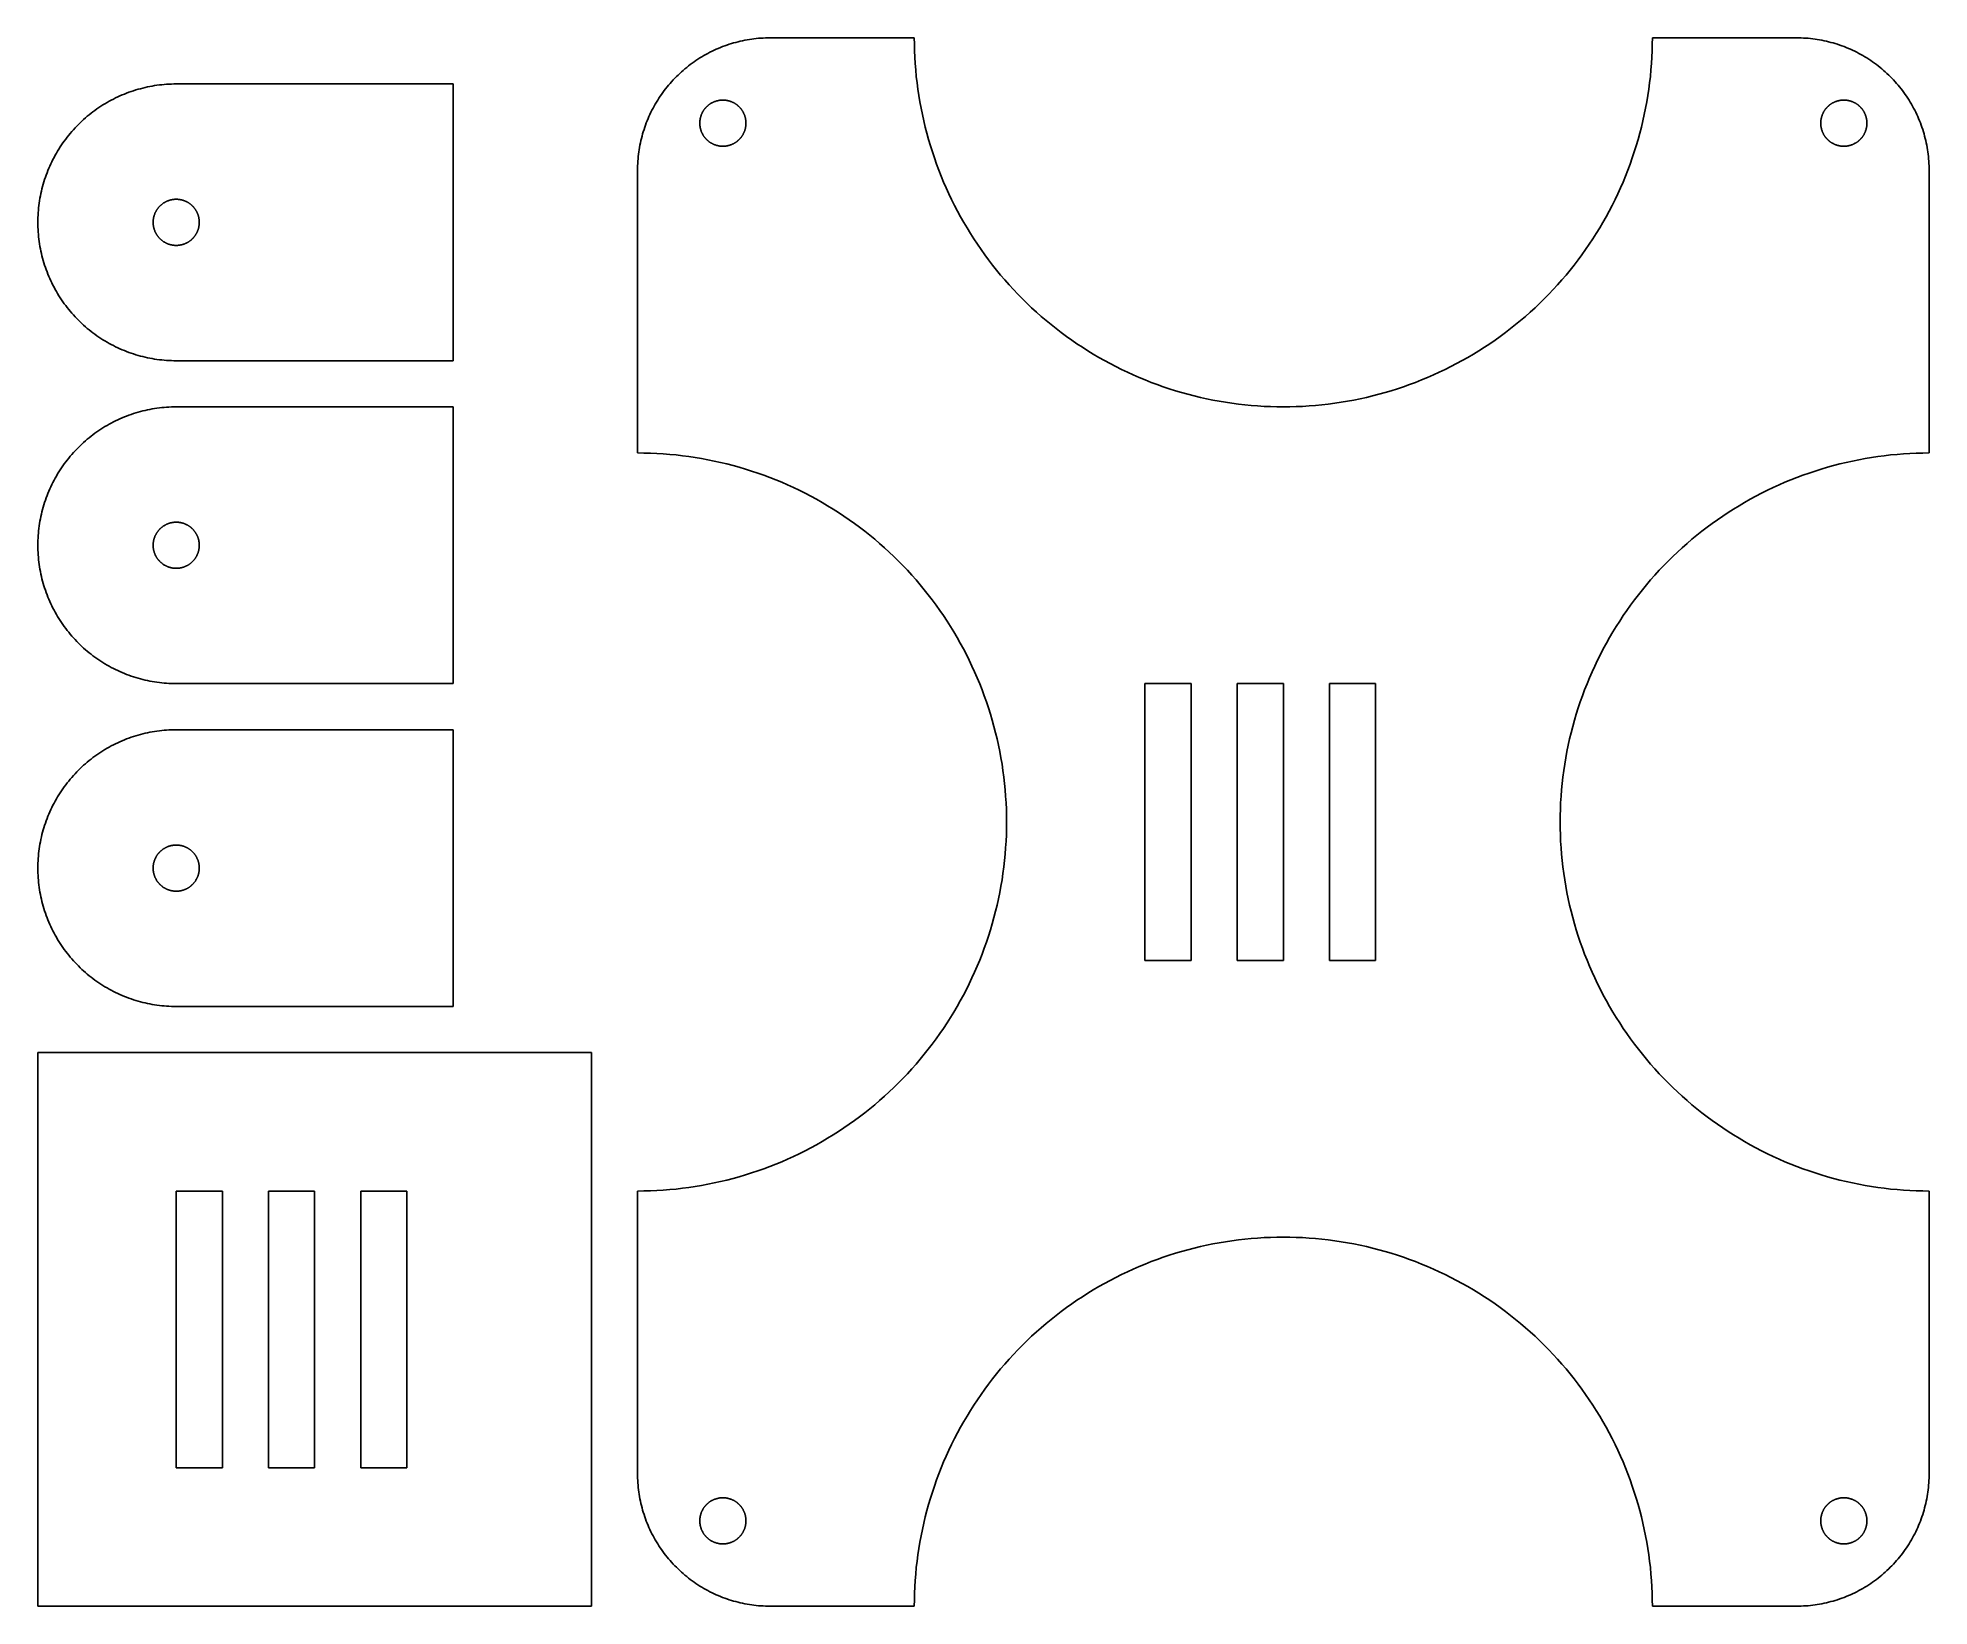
# Model space of a CAD drawing. Header units: metres. Extents: x 0 to 164, y 0 to 136.
import ezdxf

# ---------------------------------------------------------------- set-up
doc = ezdxf.new("R2010")
doc.units = ezdxf.units.M

msp = doc.modelspace()

# ---------------------------------------------------------------- linework, layer by layer
for p, q in [((57.9247, 134.558), (57.75, 134.459)), ((58.1011, 134.654), (57.9247, 134.558)), ((58.2791, 134.747), (58.1011, 134.654)), ((58.4587, 134.836), (58.2791, 134.747)), ((58.6399, 134.923), (58.4587, 134.836)), ((58.8225, 135.006), (58.6399, 134.923)), ((59.0066, 135.086), (58.8225, 135.006)), ((59.192, 135.163), (59.0066, 135.086)), ((59.3788, 135.236), (59.192, 135.163)), ((59.5668, 135.306), (59.3788, 135.236)), ((59.756, 135.373), (59.5668, 135.306)), ((59.9463, 135.437), (59.756, 135.373)), ((60.1377, 135.497), (59.9463, 135.437)), ((60.3302, 135.555), (60.1377, 135.497)), ((60.5236, 135.608), (60.3302, 135.555)), ((60.7179, 135.658), (60.5236, 135.608)), ((60.9131, 135.705), (60.7179, 135.658)), ((61.109, 135.749), (60.9131, 135.705)), ((61.3057, 135.789), (61.109, 135.749)), ((61.5031, 135.825), (61.3057, 135.789)), ((61.701, 135.858), (61.5031, 135.825)), ((61.8995, 135.888), (61.701, 135.858)), ((62.0985, 135.914), (61.8995, 135.888)), ((62.2979, 135.937), (62.0985, 135.914)), ((62.4977, 135.956), (62.2979, 135.937)), ((62.6978, 135.972), (62.4977, 135.956)), ((62.8981, 135.984), (62.6978, 135.972)), ((63.0987, 135.993), (62.8981, 135.984)), ((63.2993, 135.998), (63.0987, 135.993)), ((63.5, 136), (63.2993, 135.998)), ((76, 136), (63.5, 136)), ((76.0049, 135.442), (76, 136)), ((76.0195, 134.883), (76.0049, 135.442)), ((76.0439, 134.325), (76.0195, 134.883)), ((139.98, 134.883), (139.956, 134.325)), ((139.995, 135.442), (139.98, 134.883)), ((140, 136), (139.995, 135.442)), ((152.5, 136), (140, 136)), ((152.701, 135.998), (152.5, 136)), ((152.901, 135.993), (152.701, 135.998)), ((153.102, 135.984), (152.901, 135.993)), ((153.302, 135.972), (153.102, 135.984)), ((153.502, 135.956), (153.302, 135.972)), ((153.702, 135.937), (153.502, 135.956)), ((153.901, 135.914), (153.702, 135.937)), ((154.1, 135.888), (153.901, 135.914)), ((154.299, 135.858), (154.1, 135.888)), ((154.497, 135.825), (154.299, 135.858)), ((154.694, 135.789), (154.497, 135.825)), ((154.891, 135.749), (154.694, 135.789)), ((155.087, 135.705), (154.891, 135.749)), ((155.282, 135.658), (155.087, 135.705)), ((155.476, 135.608), (155.282, 135.658)), ((155.67, 135.555), (155.476, 135.608)), ((155.862, 135.497), (155.67, 135.555)), ((156.054, 135.437), (155.862, 135.497)), ((156.244, 135.373), (156.054, 135.437)), ((156.433, 135.306), (156.244, 135.373)), ((156.621, 135.236), (156.433, 135.306)), ((156.808, 135.163), (156.621, 135.236)), ((156.993, 135.086), (156.808, 135.163)), ((157.177, 135.006), (156.993, 135.086)), ((157.36, 134.923), (157.177, 135.006)), ((157.541, 134.836), (157.36, 134.923)), ((157.721, 134.747), (157.541, 134.836)), ((157.899, 134.654), (157.721, 134.747)), ((158.075, 134.558), (157.899, 134.654)), ((158.25, 134.459), (158.075, 134.558)), ((55.657, 132.911), (55.5114, 132.772)), ((55.805, 133.046), (55.657, 132.911)), ((55.9553, 133.179), (55.805, 133.046)), ((56.108, 133.31), (55.9553, 133.179)), ((56.2628, 133.437), (56.108, 133.31)), ((56.4199, 133.562), (56.2628, 133.437)), ((56.5791, 133.684), (56.4199, 133.562)), ((56.7405, 133.804), (56.5791, 133.684)), ((56.9039, 133.92), (56.7405, 133.804)), ((57.0693, 134.034), (56.9039, 133.92)), ((57.2367, 134.145), (57.0693, 134.034)), ((57.4059, 134.253), (57.2367, 134.145)), ((57.5771, 134.357), (57.4059, 134.253)), ((57.75, 134.459), (57.5771, 134.357)), ((76.0779, 133.768), (76.0439, 134.325)), ((76.1218, 133.211), (76.0779, 133.768)), ((76.1753, 132.655), (76.1218, 133.211)), ((139.878, 133.211), (139.825, 132.655)), ((139.922, 133.768), (139.878, 133.211)), ((139.956, 134.325), (139.922, 133.768)), ((158.423, 134.357), (158.25, 134.459)), ((158.594, 134.253), (158.423, 134.357)), ((158.763, 134.145), (158.594, 134.253)), ((158.931, 134.034), (158.763, 134.145)), ((159.096, 133.92), (158.931, 134.034)), ((159.26, 133.804), (159.096, 133.92)), ((159.421, 133.684), (159.26, 133.804)), ((159.58, 133.562), (159.421, 133.684)), ((159.737, 133.437), (159.58, 133.562)), ((159.892, 133.31), (159.737, 133.437)), ((160.045, 133.179), (159.892, 133.31)), ((160.195, 133.046), (160.045, 133.179)), ((160.343, 132.911), (160.195, 133.046)), ((160.489, 132.772), (160.343, 132.911)), ((7.69958, 131.203), (7.50473, 131.126)), ((7.89577, 131.276), (7.69958, 131.203)), ((8.09319, 131.346), (7.89577, 131.276)), ((8.29181, 131.413), (8.09319, 131.346)), ((8.49155, 131.476), (8.29181, 131.413)), ((8.69235, 131.535), (8.49155, 131.476)), ((8.89418, 131.591), (8.69235, 131.535)), ((9.09694, 131.644), (8.89418, 131.591)), ((9.3006, 131.692), (9.09694, 131.644)), ((9.50507, 131.738), (9.3006, 131.692)), ((9.7103, 131.78), (9.50507, 131.738)), ((9.91623, 131.818), (9.7103, 131.78)), ((10.1228, 131.852), (9.91623, 131.818)), ((10.3299, 131.883), (10.1228, 131.852)), ((10.5376, 131.911), (10.3299, 131.883)), ((10.7457, 131.934), (10.5376, 131.911)), ((10.9541, 131.954), (10.7457, 131.934)), ((11.1629, 131.971), (10.9541, 131.954)), ((11.372, 131.984), (11.1629, 131.971)), ((11.5812, 131.993), (11.372, 131.984)), ((11.7906, 131.998), (11.5812, 131.993)), ((12, 132), (11.7906, 131.998)), ((36, 132), (12, 132)), ((36, 108), (36, 132)), ((54.1963, 131.26), (54.0798, 131.096)), ((54.3157, 131.421), (54.1963, 131.26)), ((54.4379, 131.58), (54.3157, 131.421)), ((54.5628, 131.737), (54.4379, 131.58)), ((54.6905, 131.892), (54.5628, 131.737)), ((54.8208, 132.045), (54.6905, 131.892)), ((54.9538, 132.195), (54.8208, 132.045)), ((55.0894, 132.343), (54.9538, 132.195)), ((55.2276, 132.489), (55.0894, 132.343)), ((55.3683, 132.632), (55.2276, 132.489)), ((55.5114, 132.772), (55.3683, 132.632)), ((76.2385, 132.1), (76.1753, 132.655)), ((76.3114, 131.546), (76.2385, 132.1)), ((76.394, 130.994), (76.3114, 131.546)), ((139.689, 131.546), (139.606, 130.994)), ((139.761, 132.1), (139.689, 131.546)), ((139.825, 132.655), (139.761, 132.1)), ((160.632, 132.632), (160.489, 132.772)), ((160.772, 132.489), (160.632, 132.632)), ((160.911, 132.343), (160.772, 132.489)), ((161.046, 132.195), (160.911, 132.343)), ((161.179, 132.045), (161.046, 132.195)), ((161.31, 131.892), (161.179, 132.045)), ((161.437, 131.737), (161.31, 131.892)), ((161.562, 131.58), (161.437, 131.737)), ((161.684, 131.421), (161.562, 131.58)), ((161.804, 131.26), (161.684, 131.421)), ((161.92, 131.096), (161.804, 131.26)), ((4.77823, 129.584), (4.61208, 129.456)), ((4.94658, 129.708), (4.77823, 129.584)), ((5.1171, 129.83), (4.94658, 129.708)), ((5.28969, 129.948), (5.1171, 129.83)), ((5.46434, 130.064), (5.28969, 129.948)), ((5.64098, 130.177), (5.46434, 130.064)), ((5.81955, 130.286), (5.64098, 130.177)), ((6, 130.392), (5.81955, 130.286)), ((6.1823, 130.495), (6, 130.392)), ((6.36635, 130.595), (6.1823, 130.495)), ((6.55212, 130.692), (6.36635, 130.595)), ((6.73955, 130.786), (6.55212, 130.692)), ((6.92859, 130.876), (6.73955, 130.786)), ((7.11917, 130.963), (6.92859, 130.876)), ((7.31123, 131.046), (7.11917, 130.963)), ((7.50473, 131.126), (7.31123, 131.046)), ((53.2534, 129.721), (53.1639, 129.541)), ((53.3461, 129.899), (53.2534, 129.721)), ((53.4419, 130.075), (53.3461, 129.899)), ((53.5407, 130.25), (53.4419, 130.075)), ((53.6426, 130.423), (53.5407, 130.25)), ((53.7475, 130.594), (53.6426, 130.423)), ((53.8553, 130.763), (53.7475, 130.594)), ((53.9661, 130.931), (53.8553, 130.763)), ((54.0798, 131.096), (53.9661, 130.931)), ((57.6341, 129.539), (57.6508, 129.57)), ((57.6508, 129.57), (57.6679, 129.6)), ((57.6679, 129.6), (57.6857, 129.63)), ((57.6857, 129.63), (57.7039, 129.66)), ((57.7039, 129.66), (57.7227, 129.689)), ((57.7227, 129.689), (57.7419, 129.718)), ((57.7419, 129.718), (57.7617, 129.747)), ((57.7617, 129.747), (57.782, 129.776)), ((57.782, 129.776), (57.8027, 129.804)), ((57.8027, 129.804), (57.824, 129.831)), ((57.824, 129.831), (57.8457, 129.859)), ((57.8457, 129.859), (57.8679, 129.886)), ((57.8679, 129.886), (57.8906, 129.912)), ((57.8906, 129.912), (57.9137, 129.938)), ((57.9137, 129.938), (57.9373, 129.964)), ((57.9373, 129.964), (57.9613, 129.989)), ((57.9613, 129.989), (57.9858, 130.014)), ((57.9858, 130.014), (58.0107, 130.039)), ((58.0107, 130.039), (58.036, 130.063)), ((58.036, 130.063), (58.0617, 130.086)), ((58.0617, 130.086), (58.0879, 130.109)), ((58.0879, 130.109), (58.1144, 130.132)), ((58.1144, 130.132), (58.1414, 130.154)), ((58.1414, 130.154), (58.1687, 130.176)), ((58.1687, 130.176), (58.1964, 130.197)), ((58.1964, 130.197), (58.2244, 130.218)), ((58.2244, 130.218), (58.2528, 130.238)), ((58.2528, 130.238), (58.2816, 130.258)), ((58.2816, 130.258), (58.3107, 130.277)), ((58.3107, 130.277), (58.3401, 130.296)), ((58.3401, 130.296), (58.3699, 130.314)), ((58.3699, 130.314), (58.4, 130.332)), ((58.4, 130.332), (58.4304, 130.349)), ((58.4304, 130.349), (58.461, 130.366)), ((58.461, 130.366), (58.492, 130.382)), ((58.492, 130.382), (58.5233, 130.398)), ((58.5233, 130.398), (58.5547, 130.413)), ((58.5547, 130.413), (58.5865, 130.427)), ((58.5865, 130.427), (58.6185, 130.441)), ((58.6185, 130.441), (58.6508, 130.454)), ((58.6508, 130.454), (58.6833, 130.467)), ((58.6833, 130.467), (58.716, 130.479)), ((58.716, 130.479), (58.7489, 130.491)), ((58.7489, 130.491), (58.782, 130.502)), ((58.782, 130.502), (58.8152, 130.513)), ((58.8152, 130.513), (58.8487, 130.523)), ((58.8487, 130.523), (58.8824, 130.532)), ((58.8824, 130.532), (58.9162, 130.541)), ((58.9162, 130.541), (58.9501, 130.549)), ((58.9501, 130.549), (58.9842, 130.556)), ((58.9842, 130.556), (59.0184, 130.563)), ((59.0184, 130.563), (59.0527, 130.57)), ((59.0527, 130.57), (59.0871, 130.575)), ((59.0871, 130.575), (59.1216, 130.581)), ((59.1216, 130.581), (59.1562, 130.585)), ((59.1562, 130.585), (59.1909, 130.589)), ((59.1909, 130.589), (59.2257, 130.592)), ((59.2257, 130.592), (59.2605, 130.595)), ((59.2605, 130.595), (59.2953, 130.597)), ((59.2953, 130.597), (59.3302, 130.599)), ((59.3302, 130.599), (59.3651, 130.6)), ((59.3651, 130.6), (59.4, 130.6)), ((59.4, 130.6), (59.4349, 130.6)), ((59.4349, 130.6), (59.4698, 130.599)), ((59.4698, 130.599), (59.5047, 130.597)), ((59.5047, 130.597), (59.5395, 130.595)), ((59.5395, 130.595), (59.5743, 130.592)), ((59.5743, 130.592), (59.6091, 130.589)), ((59.6091, 130.589), (59.6437, 130.585)), ((59.6437, 130.585), (59.6783, 130.581)), ((59.6783, 130.581), (59.7129, 130.575)), ((59.7129, 130.575), (59.7473, 130.57)), ((59.7473, 130.57), (59.7816, 130.563)), ((59.7816, 130.563), (59.8158, 130.556)), ((59.8158, 130.556), (59.8499, 130.549)), ((59.8499, 130.549), (59.8838, 130.541)), ((59.8838, 130.541), (59.9176, 130.532)), ((59.9176, 130.532), (59.9513, 130.523)), ((59.9513, 130.523), (59.9847, 130.513)), ((59.9847, 130.513), (60.018, 130.502)), ((60.018, 130.502), (60.0511, 130.491)), ((60.0511, 130.491), (60.084, 130.479)), ((60.084, 130.479), (60.1167, 130.467)), ((60.1167, 130.467), (60.1492, 130.454)), ((60.1492, 130.454), (60.1815, 130.441)), ((60.1815, 130.441), (60.2135, 130.427)), ((60.2135, 130.427), (60.2452, 130.413)), ((60.2452, 130.413), (60.2767, 130.398)), ((60.2767, 130.398), (60.308, 130.382)), ((60.308, 130.382), (60.3389, 130.366)), ((60.3389, 130.366), (60.3696, 130.349)), ((60.3696, 130.349), (60.4, 130.332)), ((60.4, 130.332), (60.4301, 130.314)), ((60.4301, 130.314), (60.4598, 130.296)), ((60.4598, 130.296), (60.4893, 130.277)), ((60.4893, 130.277), (60.5184, 130.258)), ((60.5184, 130.258), (60.5471, 130.238)), ((60.5471, 130.238), (60.5756, 130.218)), ((60.5756, 130.218), (60.6036, 130.197)), ((60.6036, 130.197), (60.6313, 130.176)), ((60.6313, 130.176), (60.6586, 130.154)), ((60.6586, 130.154), (60.6856, 130.132)), ((60.6856, 130.132), (60.7121, 130.109)), ((60.7121, 130.109), (60.7383, 130.086)), ((60.7383, 130.086), (60.764, 130.063)), ((60.764, 130.063), (60.7893, 130.039)), ((60.7893, 130.039), (60.8142, 130.014)), ((60.8142, 130.014), (60.8387, 129.989)), ((60.8387, 129.989), (60.8627, 129.964)), ((60.8627, 129.964), (60.8863, 129.938)), ((60.8863, 129.938), (60.9094, 129.912)), ((60.9094, 129.912), (60.9321, 129.886)), ((60.9321, 129.886), (60.9543, 129.859)), ((60.9543, 129.859), (60.976, 129.831)), ((60.976, 129.831), (60.9973, 129.804)), ((60.9973, 129.804), (61.018, 129.776)), ((61.018, 129.776), (61.0383, 129.747)), ((61.0383, 129.747), (61.0581, 129.718)), ((61.0581, 129.718), (61.0773, 129.689)), ((61.0773, 129.689), (61.0961, 129.66)), ((61.0961, 129.66), (61.1143, 129.63)), ((61.1143, 129.63), (61.132, 129.6)), ((61.132, 129.6), (61.1492, 129.57)), ((61.1492, 129.57), (61.1659, 129.539)), ((76.4861, 130.443), (76.394, 130.994)), ((76.5879, 129.894), (76.4861, 130.443)), ((76.6993, 129.347), (76.5879, 129.894)), ((139.412, 129.894), (139.301, 129.347)), ((139.514, 130.443), (139.412, 129.894)), ((139.606, 130.994), (139.514, 130.443)), ((154.834, 129.539), (154.851, 129.57)), ((154.851, 129.57), (154.868, 129.6)), ((154.868, 129.6), (154.886, 129.63)), ((154.886, 129.63), (154.904, 129.66)), ((154.904, 129.66), (154.923, 129.689)), ((154.923, 129.689), (154.942, 129.718)), ((154.942, 129.718), (154.962, 129.747)), ((154.962, 129.747), (154.982, 129.776)), ((154.982, 129.776), (155.003, 129.804)), ((155.003, 129.804), (155.024, 129.831)), ((155.024, 129.831), (155.046, 129.859)), ((155.046, 129.859), (155.068, 129.886)), ((155.068, 129.886), (155.091, 129.912)), ((155.091, 129.912), (155.114, 129.938)), ((155.114, 129.938), (155.137, 129.964)), ((155.137, 129.964), (155.161, 129.989)), ((155.161, 129.989), (155.186, 130.014)), ((155.186, 130.014), (155.211, 130.039)), ((155.211, 130.039), (155.236, 130.063)), ((155.236, 130.063), (155.262, 130.086)), ((155.262, 130.086), (155.288, 130.109)), ((155.288, 130.109), (155.314, 130.132)), ((155.314, 130.132), (155.341, 130.154)), ((155.341, 130.154), (155.369, 130.176)), ((155.369, 130.176), (155.396, 130.197)), ((155.396, 130.197), (155.424, 130.218)), ((155.424, 130.218), (155.453, 130.238)), ((155.453, 130.238), (155.482, 130.258)), ((155.482, 130.258), (155.511, 130.277)), ((155.511, 130.277), (155.54, 130.296)), ((155.54, 130.296), (155.57, 130.314)), ((155.57, 130.314), (155.6, 130.332)), ((155.6, 130.332), (155.63, 130.349)), ((155.63, 130.349), (155.661, 130.366)), ((155.661, 130.366), (155.692, 130.382)), ((155.692, 130.382), (155.723, 130.398)), ((155.723, 130.398), (155.755, 130.413)), ((155.755, 130.413), (155.787, 130.427)), ((155.787, 130.427), (155.819, 130.441)), ((155.819, 130.441), (155.851, 130.454)), ((155.851, 130.454), (155.883, 130.467)), ((155.883, 130.467), (155.916, 130.479)), ((155.916, 130.479), (155.949, 130.491)), ((155.949, 130.491), (155.982, 130.502)), ((155.982, 130.502), (156.015, 130.513)), ((156.015, 130.513), (156.049, 130.523)), ((156.049, 130.523), (156.082, 130.532)), ((156.082, 130.532), (156.116, 130.541)), ((156.116, 130.541), (156.15, 130.549)), ((156.15, 130.549), (156.184, 130.556)), ((156.184, 130.556), (156.218, 130.563)), ((156.218, 130.563), (156.253, 130.57)), ((156.253, 130.57), (156.287, 130.575)), ((156.287, 130.575), (156.322, 130.581)), ((156.322, 130.581), (156.356, 130.585)), ((156.356, 130.585), (156.391, 130.589)), ((156.391, 130.589), (156.426, 130.592)), ((156.426, 130.592), (156.46, 130.595)), ((156.46, 130.595), (156.495, 130.597)), ((156.495, 130.597), (156.53, 130.599)), ((156.53, 130.599), (156.565, 130.6)), ((156.565, 130.6), (156.6, 130.6)), ((156.6, 130.6), (156.635, 130.6)), ((156.635, 130.6), (156.67, 130.599)), ((156.67, 130.599), (156.705, 130.597)), ((156.705, 130.597), (156.74, 130.595)), ((156.74, 130.595), (156.774, 130.592)), ((156.774, 130.592), (156.809, 130.589)), ((156.809, 130.589), (156.844, 130.585)), ((156.844, 130.585), (156.878, 130.581)), ((156.878, 130.581), (156.913, 130.575)), ((156.913, 130.575), (156.947, 130.57)), ((156.947, 130.57), (156.982, 130.563)), ((156.982, 130.563), (157.016, 130.556)), ((157.016, 130.556), (157.05, 130.549)), ((157.05, 130.549), (157.084, 130.541)), ((157.084, 130.541), (157.118, 130.532)), ((157.118, 130.532), (157.151, 130.523)), ((157.151, 130.523), (157.185, 130.513)), ((157.185, 130.513), (157.218, 130.502)), ((157.218, 130.502), (157.251, 130.491)), ((157.251, 130.491), (157.284, 130.479)), ((157.284, 130.479), (157.317, 130.467)), ((157.317, 130.467), (157.349, 130.454)), ((157.349, 130.454), (157.381, 130.441)), ((157.381, 130.441), (157.413, 130.427)), ((157.413, 130.427), (157.445, 130.413)), ((157.445, 130.413), (157.477, 130.398)), ((157.477, 130.398), (157.508, 130.382)), ((157.508, 130.382), (157.539, 130.366)), ((157.539, 130.366), (157.57, 130.349)), ((157.57, 130.349), (157.6, 130.332)), ((157.6, 130.332), (157.63, 130.314)), ((157.63, 130.314), (157.66, 130.296)), ((157.66, 130.296), (157.689, 130.277)), ((157.689, 130.277), (157.718, 130.258)), ((157.718, 130.258), (157.747, 130.238)), ((157.747, 130.238), (157.776, 130.218)), ((157.776, 130.218), (157.804, 130.197)), ((157.804, 130.197), (157.831, 130.176)), ((157.831, 130.176), (157.859, 130.154)), ((157.859, 130.154), (157.886, 130.132)), ((157.886, 130.132), (157.912, 130.109)), ((157.912, 130.109), (157.938, 130.086)), ((157.938, 130.086), (157.964, 130.063)), ((157.964, 130.063), (157.989, 130.039)), ((157.989, 130.039), (158.014, 130.014)), ((158.014, 130.014), (158.039, 129.989)), ((158.039, 129.989), (158.063, 129.964)), ((158.063, 129.964), (158.086, 129.938)), ((158.086, 129.938), (158.109, 129.912)), ((158.109, 129.912), (158.132, 129.886)), ((158.132, 129.886), (158.154, 129.859)), ((158.154, 129.859), (158.176, 129.831)), ((158.176, 129.831), (158.197, 129.804)), ((158.197, 129.804), (158.218, 129.776)), ((158.218, 129.776), (158.238, 129.747)), ((158.238, 129.747), (158.258, 129.718)), ((158.258, 129.718), (158.277, 129.689)), ((158.277, 129.689), (158.296, 129.66)), ((158.296, 129.66), (158.314, 129.63)), ((158.314, 129.63), (158.332, 129.6)), ((158.332, 129.6), (158.349, 129.57)), ((158.349, 129.57), (158.366, 129.539)), ((162.034, 130.931), (161.92, 131.096)), ((162.145, 130.763), (162.034, 130.931)), ((162.253, 130.594), (162.145, 130.763)), ((162.357, 130.423), (162.253, 130.594)), ((162.459, 130.25), (162.357, 130.423)), ((162.558, 130.075), (162.459, 130.25)), ((162.654, 129.899), (162.558, 130.075)), ((162.747, 129.721), (162.654, 129.899)), ((162.836, 129.541), (162.747, 129.721)), ((3.08228, 128.03), (2.9435, 127.873)), ((3.22377, 128.184), (3.08228, 128.03)), ((3.36794, 128.336), (3.22377, 128.184)), ((3.51472, 128.485), (3.36794, 128.336)), ((3.66411, 128.632), (3.51472, 128.485)), ((3.81602, 128.776), (3.66411, 128.632)), ((3.97044, 128.918), (3.81602, 128.776)), ((4.1273, 129.057), (3.97044, 128.918)), ((4.28656, 129.193), (4.1273, 129.057)), ((4.44817, 129.326), (4.28656, 129.193)), ((4.61208, 129.456), (4.44817, 129.326)), ((52.5629, 128.054), (52.5025, 127.862)), ((52.6265, 128.244), (52.5629, 128.054)), ((52.6935, 128.433), (52.6265, 128.244)), ((52.7638, 128.621), (52.6935, 128.433)), ((52.8374, 128.808), (52.7638, 128.621)), ((52.9142, 128.993), (52.8374, 128.808)), ((52.9942, 129.177), (52.9142, 128.993)), ((53.0775, 129.36), (52.9942, 129.177)), ((53.1639, 129.541), (53.0775, 129.36)), ((57.4, 128.6), (57.4003, 128.635)), ((57.4003, 128.565), (57.4, 128.6)), ((57.4003, 128.635), (57.4012, 128.67)), ((57.4012, 128.53), (57.4003, 128.565)), ((57.4012, 128.67), (57.4027, 128.705)), ((57.4027, 128.495), (57.4012, 128.53)), ((57.4027, 128.705), (57.4049, 128.74)), ((57.4049, 128.46), (57.4027, 128.495)), ((57.4049, 128.74), (57.4076, 128.774)), ((57.4076, 128.426), (57.4049, 128.46)), ((57.4076, 128.774), (57.4109, 128.809)), ((57.4109, 128.391), (57.4076, 128.426)), ((57.4109, 128.809), (57.4149, 128.844)), ((57.4149, 128.356), (57.4109, 128.391)), ((57.4149, 128.844), (57.4194, 128.878)), ((57.4194, 128.322), (57.4149, 128.356)), ((57.4194, 128.878), (57.4246, 128.913)), ((57.4246, 128.287), (57.4194, 128.322)), ((57.4246, 128.913), (57.4304, 128.947)), ((57.4304, 128.253), (57.4246, 128.287)), ((57.4304, 128.947), (57.4367, 128.982)), ((57.4367, 128.218), (57.4304, 128.253)), ((57.4367, 128.982), (57.4437, 129.016)), ((57.4437, 128.184), (57.4367, 128.218)), ((57.4437, 129.016), (57.4512, 129.05)), ((57.4512, 128.15), (57.4437, 128.184)), ((57.4512, 129.05), (57.4594, 129.084)), ((57.4594, 128.116), (57.4512, 128.15)), ((57.4594, 129.084), (57.4681, 129.118)), ((57.4681, 128.082), (57.4594, 128.116)), ((57.4681, 129.118), (57.4775, 129.151)), ((57.4775, 128.049), (57.4681, 128.082)), ((57.4775, 129.151), (57.4874, 129.185)), ((57.4874, 128.015), (57.4775, 128.049)), ((57.4874, 129.185), (57.4979, 129.218)), ((57.4979, 127.982), (57.4874, 128.015)), ((57.4979, 129.218), (57.509, 129.251)), ((57.509, 127.949), (57.4979, 127.982)), ((57.509, 129.251), (57.5206, 129.284)), ((57.5206, 127.916), (57.509, 127.949)), ((57.5206, 129.284), (57.5328, 129.317)), ((57.5328, 129.317), (57.5456, 129.349)), ((57.5456, 129.349), (57.559, 129.381)), ((57.559, 129.381), (57.5729, 129.413)), ((57.5729, 129.413), (57.5874, 129.445)), ((57.5874, 129.445), (57.6024, 129.477)), ((57.6024, 129.477), (57.618, 129.508)), ((57.618, 129.508), (57.6341, 129.539)), ((61.1659, 129.539), (61.182, 129.508)), ((61.182, 129.508), (61.1976, 129.477)), ((61.1976, 129.477), (61.2126, 129.445)), ((61.2126, 129.445), (61.2271, 129.413)), ((61.2271, 129.413), (61.241, 129.381)), ((61.241, 129.381), (61.2544, 129.349)), ((61.2544, 129.349), (61.2672, 129.317)), ((61.2672, 129.317), (61.2794, 129.284)), ((61.2794, 129.284), (61.291, 129.251)), ((61.291, 127.949), (61.2794, 127.916)), ((61.291, 129.251), (61.3021, 129.218)), ((61.3021, 127.982), (61.291, 127.949)), ((61.3021, 129.218), (61.3126, 129.185)), ((61.3126, 128.015), (61.3021, 127.982)), ((61.3126, 129.185), (61.3225, 129.151)), ((61.3225, 128.049), (61.3126, 128.015)), ((61.3225, 129.151), (61.3318, 129.118)), ((61.3318, 128.082), (61.3225, 128.049)), ((61.3318, 129.118), (61.3406, 129.084)), ((61.3406, 128.116), (61.3318, 128.082)), ((61.3406, 129.084), (61.3487, 129.05)), ((61.3487, 128.15), (61.3406, 128.116)), ((61.3487, 129.05), (61.3563, 129.016)), ((61.3563, 128.184), (61.3487, 128.15)), ((61.3563, 129.016), (61.3633, 128.982)), ((61.3633, 128.218), (61.3563, 128.184)), ((61.3633, 128.982), (61.3696, 128.947)), ((61.3696, 128.253), (61.3633, 128.218)), ((61.3696, 128.947), (61.3754, 128.913)), ((61.3754, 128.287), (61.3696, 128.253)), ((61.3754, 128.913), (61.3805, 128.878)), ((61.3805, 128.322), (61.3754, 128.287)), ((61.3805, 128.878), (61.3851, 128.844)), ((61.3851, 128.356), (61.3805, 128.322)), ((61.3851, 128.844), (61.389, 128.809)), ((61.389, 128.391), (61.3851, 128.356)), ((61.389, 128.809), (61.3924, 128.774)), ((61.3924, 128.426), (61.389, 128.391)), ((61.3924, 128.774), (61.3951, 128.74)), ((61.3951, 128.46), (61.3924, 128.426)), ((61.3951, 128.74), (61.3972, 128.705)), ((61.3972, 128.495), (61.3951, 128.46)), ((61.3972, 128.705), (61.3988, 128.67)), ((61.3988, 128.53), (61.3972, 128.495)), ((61.3988, 128.67), (61.3997, 128.635)), ((61.3997, 128.565), (61.3988, 128.53)), ((61.3997, 128.635), (61.4, 128.6)), ((61.4, 128.6), (61.3997, 128.565)), ((76.8201, 128.802), (76.6993, 129.347)), ((76.9505, 128.258), (76.8201, 128.802)), ((77.0904, 127.718), (76.9505, 128.258)), ((139.049, 128.258), (138.91, 127.718)), ((139.18, 128.802), (139.049, 128.258)), ((139.301, 129.347), (139.18, 128.802)), ((154.6, 128.635), (154.601, 128.67)), ((154.6, 128.6), (154.6, 128.635)), ((154.6, 128.565), (154.6, 128.6)), ((154.601, 128.53), (154.6, 128.565)), ((154.601, 128.67), (154.603, 128.705)), ((154.603, 128.495), (154.601, 128.53)), ((154.603, 128.705), (154.605, 128.74)), ((154.605, 128.46), (154.603, 128.495)), ((154.605, 128.74), (154.608, 128.774)), ((154.608, 128.426), (154.605, 128.46)), ((154.608, 128.774), (154.611, 128.809)), ((154.611, 128.391), (154.608, 128.426)), ((154.611, 128.809), (154.615, 128.844)), ((154.615, 128.356), (154.611, 128.391)), ((154.615, 128.844), (154.619, 128.878)), ((154.619, 128.322), (154.615, 128.356)), ((154.619, 128.878), (154.625, 128.913)), ((154.625, 128.287), (154.619, 128.322)), ((154.625, 128.913), (154.63, 128.947)), ((154.63, 128.253), (154.625, 128.287)), ((154.63, 128.947), (154.637, 128.982)), ((154.637, 128.218), (154.63, 128.253)), ((154.637, 128.982), (154.644, 129.016)), ((154.644, 128.184), (154.637, 128.218)), ((154.644, 129.016), (154.651, 129.05)), ((154.651, 128.15), (154.644, 128.184)), ((154.651, 129.05), (154.659, 129.084)), ((154.659, 128.116), (154.651, 128.15)), ((154.659, 129.084), (154.668, 129.118)), ((154.668, 128.082), (154.659, 128.116)), ((154.668, 129.118), (154.677, 129.151)), ((154.677, 128.049), (154.668, 128.082)), ((154.677, 129.151), (154.687, 129.185)), ((154.687, 128.015), (154.677, 128.049)), ((154.687, 129.185), (154.698, 129.218)), ((154.698, 127.982), (154.687, 128.015)), ((154.698, 129.218), (154.709, 129.251)), ((154.709, 127.949), (154.698, 127.982)), ((154.709, 129.251), (154.721, 129.284)), ((154.721, 127.916), (154.709, 127.949)), ((154.721, 129.284), (154.733, 129.317)), ((154.733, 129.317), (154.746, 129.349)), ((154.746, 129.349), (154.759, 129.381)), ((154.759, 129.381), (154.773, 129.413)), ((154.773, 129.413), (154.787, 129.445)), ((154.787, 129.445), (154.802, 129.477)), ((154.802, 129.477), (154.818, 129.508)), ((154.818, 129.508), (154.834, 129.539)), ((158.366, 129.539), (158.382, 129.508)), ((158.382, 129.508), (158.398, 129.477)), ((158.398, 129.477), (158.413, 129.445)), ((158.413, 129.445), (158.427, 129.413)), ((158.427, 129.413), (158.441, 129.381)), ((158.441, 129.381), (158.454, 129.349)), ((158.454, 129.349), (158.467, 129.317)), ((158.467, 129.317), (158.479, 129.284)), ((158.479, 129.284), (158.491, 129.251)), ((158.491, 127.949), (158.479, 127.916)), ((158.491, 129.251), (158.502, 129.218)), ((158.502, 127.982), (158.491, 127.949)), ((158.502, 129.218), (158.513, 129.185)), ((158.513, 128.015), (158.502, 127.982)), ((158.513, 129.185), (158.523, 129.151)), ((158.523, 128.049), (158.513, 128.015)), ((158.523, 129.151), (158.532, 129.118)), ((158.532, 128.082), (158.523, 128.049)), ((158.532, 129.118), (158.541, 129.084)), ((158.541, 128.116), (158.532, 128.082)), ((158.541, 129.084), (158.549, 129.05)), ((158.549, 128.15), (158.541, 128.116)), ((158.549, 129.05), (158.556, 129.016)), ((158.556, 128.184), (158.549, 128.15)), ((158.556, 129.016), (158.563, 128.982)), ((158.563, 128.218), (158.556, 128.184)), ((158.563, 128.982), (158.57, 128.947)), ((158.57, 128.253), (158.563, 128.218)), ((158.57, 128.947), (158.575, 128.913)), ((158.575, 128.287), (158.57, 128.253)), ((158.575, 128.913), (158.581, 128.878)), ((158.581, 128.322), (158.575, 128.287)), ((158.581, 128.878), (158.585, 128.844)), ((158.585, 128.356), (158.581, 128.322)), ((158.585, 128.844), (158.589, 128.809)), ((158.589, 128.391), (158.585, 128.356)), ((158.589, 128.809), (158.592, 128.774)), ((158.592, 128.426), (158.589, 128.391)), ((158.592, 128.774), (158.595, 128.74)), ((158.595, 128.46), (158.592, 128.426)), ((158.595, 128.74), (158.597, 128.705)), ((158.597, 128.495), (158.595, 128.46)), ((158.597, 128.705), (158.599, 128.67)), ((158.599, 128.53), (158.597, 128.495)), ((158.599, 128.67), (158.6, 128.635)), ((158.6, 128.565), (158.599, 128.53)), ((158.6, 128.635), (158.6, 128.6)), ((158.6, 128.6), (158.6, 128.565)), ((162.923, 129.36), (162.836, 129.541)), ((163.006, 129.177), (162.923, 129.36)), ((163.086, 128.993), (163.006, 129.177)), ((163.163, 128.808), (163.086, 128.993)), ((163.236, 128.621), (163.163, 128.808)), ((163.306, 128.433), (163.236, 128.621)), ((163.373, 128.244), (163.306, 128.433)), ((163.437, 128.054), (163.373, 128.244)), ((163.497, 127.862), (163.437, 128.054)), ((1.82343, 126.359), (1.714, 126.18)), ((1.93596, 126.536), (1.82343, 126.359)), ((2.05156, 126.71), (1.93596, 126.536)), ((2.17018, 126.883), (2.05156, 126.71)), ((2.29181, 127.053), (2.17018, 126.883)), ((2.41638, 127.222), (2.29181, 127.053)), ((2.54388, 127.388), (2.41638, 127.222)), ((2.67426, 127.552), (2.54388, 127.388)), ((2.80748, 127.713), (2.67426, 127.552)), ((2.9435, 127.873), (2.80748, 127.713)), ((52.1416, 126.299), (52.1119, 126.1)), ((52.1747, 126.497), (52.1416, 126.299)), ((52.2113, 126.694), (52.1747, 126.497)), ((52.2513, 126.891), (52.2113, 126.694)), ((52.2948, 127.087), (52.2513, 126.891)), ((52.3416, 127.282), (52.2948, 127.087)), ((52.3919, 127.476), (52.3416, 127.282)), ((52.4455, 127.67), (52.3919, 127.476)), ((52.5025, 127.862), (52.4455, 127.67)), ((57.5328, 127.883), (57.5206, 127.916)), ((57.5456, 127.851), (57.5328, 127.883)), ((57.559, 127.819), (57.5456, 127.851)), ((57.5729, 127.787), (57.559, 127.819)), ((57.5874, 127.755), (57.5729, 127.787)), ((57.6024, 127.723), (57.5874, 127.755)), ((57.618, 127.692), (57.6024, 127.723)), ((57.6341, 127.661), (57.618, 127.692)), ((57.6508, 127.63), (57.6341, 127.661)), ((57.6679, 127.6), (57.6508, 127.63)), ((57.6857, 127.57), (57.6679, 127.6)), ((57.7039, 127.54), (57.6857, 127.57)), ((57.7227, 127.511), (57.7039, 127.54)), ((57.7419, 127.482), (57.7227, 127.511)), ((57.7617, 127.453), (57.7419, 127.482)), ((57.782, 127.424), (57.7617, 127.453)), ((57.8027, 127.396), (57.782, 127.424)), ((57.824, 127.369), (57.8027, 127.396)), ((57.8457, 127.341), (57.824, 127.369)), ((57.8679, 127.314), (57.8457, 127.341)), ((57.8906, 127.288), (57.8679, 127.314)), ((57.9137, 127.262), (57.8906, 127.288)), ((57.9373, 127.236), (57.9137, 127.262)), ((57.9613, 127.211), (57.9373, 127.236)), ((57.9858, 127.186), (57.9613, 127.211)), ((58.0107, 127.161), (57.9858, 127.186)), ((58.036, 127.137), (58.0107, 127.161)), ((58.0617, 127.114), (58.036, 127.137)), ((58.0879, 127.091), (58.0617, 127.114)), ((58.1144, 127.068), (58.0879, 127.091)), ((58.1414, 127.046), (58.1144, 127.068)), ((58.1687, 127.024), (58.1414, 127.046)), ((58.1964, 127.003), (58.1687, 127.024)), ((58.2244, 126.982), (58.1964, 127.003)), ((58.2528, 126.962), (58.2244, 126.982)), ((58.2816, 126.942), (58.2528, 126.962)), ((58.3107, 126.923), (58.2816, 126.942)), ((58.3401, 126.904), (58.3107, 126.923)), ((58.3699, 126.886), (58.3401, 126.904)), ((58.4, 126.868), (58.3699, 126.886)), ((58.4304, 126.851), (58.4, 126.868)), ((58.461, 126.834), (58.4304, 126.851)), ((58.492, 126.818), (58.461, 126.834)), ((58.5233, 126.802), (58.492, 126.818)), ((58.5547, 126.787), (58.5233, 126.802)), ((58.5865, 126.773), (58.5547, 126.787)), ((58.6185, 126.759), (58.5865, 126.773)), ((58.6508, 126.746), (58.6185, 126.759)), ((58.6833, 126.733), (58.6508, 126.746)), ((58.716, 126.721), (58.6833, 126.733)), ((58.7489, 126.709), (58.716, 126.721)), ((58.782, 126.698), (58.7489, 126.709)), ((58.8152, 126.687), (58.782, 126.698)), ((58.8487, 126.677), (58.8152, 126.687)), ((58.8824, 126.668), (58.8487, 126.677)), ((58.9162, 126.659), (58.8824, 126.668)), ((58.9501, 126.651), (58.9162, 126.659)), ((58.9842, 126.644), (58.9501, 126.651)), ((59.0184, 126.637), (58.9842, 126.644)), ((59.0527, 126.63), (59.0184, 126.637)), ((59.0871, 126.625), (59.0527, 126.63)), ((59.1216, 126.619), (59.0871, 126.625)), ((59.1562, 126.615), (59.1216, 126.619)), ((59.1909, 126.611), (59.1562, 126.615)), ((59.2257, 126.608), (59.1909, 126.611)), ((59.2605, 126.605), (59.2257, 126.608)), ((59.2953, 126.603), (59.2605, 126.605)), ((59.3302, 126.601), (59.2953, 126.603)), ((59.3651, 126.6), (59.3302, 126.601)), ((59.4, 126.6), (59.3651, 126.6)), ((59.4349, 126.6), (59.4, 126.6)), ((59.4698, 126.601), (59.4349, 126.6)), ((59.5047, 126.603), (59.4698, 126.601)), ((59.5395, 126.605), (59.5047, 126.603)), ((59.5743, 126.608), (59.5395, 126.605)), ((59.6091, 126.611), (59.5743, 126.608)), ((59.6437, 126.615), (59.6091, 126.611)), ((59.6783, 126.619), (59.6437, 126.615)), ((59.7129, 126.625), (59.6783, 126.619)), ((59.7473, 126.63), (59.7129, 126.625)), ((59.7816, 126.637), (59.7473, 126.63)), ((59.8158, 126.644), (59.7816, 126.637)), ((59.8499, 126.651), (59.8158, 126.644)), ((59.8838, 126.659), (59.8499, 126.651)), ((59.9176, 126.668), (59.8838, 126.659)), ((59.9513, 126.677), (59.9176, 126.668)), ((59.9847, 126.687), (59.9513, 126.677)), ((60.018, 126.698), (59.9847, 126.687)), ((60.0511, 126.709), (60.018, 126.698)), ((60.084, 126.721), (60.0511, 126.709)), ((60.1167, 126.733), (60.084, 126.721)), ((60.1492, 126.746), (60.1167, 126.733)), ((60.1815, 126.759), (60.1492, 126.746)), ((60.2135, 126.773), (60.1815, 126.759)), ((60.2452, 126.787), (60.2135, 126.773)), ((60.2767, 126.802), (60.2452, 126.787)), ((60.308, 126.818), (60.2767, 126.802)), ((60.3389, 126.834), (60.308, 126.818)), ((60.3696, 126.851), (60.3389, 126.834)), ((60.4, 126.868), (60.3696, 126.851)), ((60.4301, 126.886), (60.4, 126.868)), ((60.4598, 126.904), (60.4301, 126.886)), ((60.4893, 126.923), (60.4598, 126.904)), ((60.5184, 126.942), (60.4893, 126.923)), ((60.5471, 126.962), (60.5184, 126.942)), ((60.5756, 126.982), (60.5471, 126.962)), ((60.6036, 127.003), (60.5756, 126.982)), ((60.6313, 127.024), (60.6036, 127.003)), ((60.6586, 127.046), (60.6313, 127.024)), ((60.6856, 127.068), (60.6586, 127.046)), ((60.7121, 127.091), (60.6856, 127.068)), ((60.7383, 127.114), (60.7121, 127.091)), ((60.764, 127.137), (60.7383, 127.114)), ((60.7893, 127.161), (60.764, 127.137)), ((60.8142, 127.186), (60.7893, 127.161)), ((60.8387, 127.211), (60.8142, 127.186)), ((60.8627, 127.236), (60.8387, 127.211)), ((60.8863, 127.262), (60.8627, 127.236)), ((60.9094, 127.288), (60.8863, 127.262)), ((60.9321, 127.314), (60.9094, 127.288)), ((60.9543, 127.341), (60.9321, 127.314)), ((60.976, 127.369), (60.9543, 127.341)), ((60.9973, 127.396), (60.976, 127.369)), ((61.018, 127.424), (60.9973, 127.396)), ((61.0383, 127.453), (61.018, 127.424)), ((61.0581, 127.482), (61.0383, 127.453)), ((61.0773, 127.511), (61.0581, 127.482)), ((61.0961, 127.54), (61.0773, 127.511)), ((61.1143, 127.57), (61.0961, 127.54)), ((61.132, 127.6), (61.1143, 127.57)), ((61.1492, 127.63), (61.132, 127.6)), ((61.1659, 127.661), (61.1492, 127.63)), ((61.182, 127.692), (61.1659, 127.661)), ((61.1976, 127.723), (61.182, 127.692)), ((61.2126, 127.755), (61.1976, 127.723)), ((61.2271, 127.787), (61.2126, 127.755)), ((61.241, 127.819), (61.2271, 127.787)), ((61.2544, 127.851), (61.241, 127.819)), ((61.2672, 127.883), (61.2544, 127.851)), ((61.2794, 127.916), (61.2672, 127.883)), ((77.2396, 127.18), (77.0904, 127.718)), ((77.3982, 126.644), (77.2396, 127.18)), ((77.5662, 126.111), (77.3982, 126.644)), ((138.602, 126.644), (138.434, 126.111)), ((138.76, 127.18), (138.602, 126.644)), ((138.91, 127.718), (138.76, 127.18)), ((154.733, 127.883), (154.721, 127.916)), ((154.746, 127.851), (154.733, 127.883)), ((154.759, 127.819), (154.746, 127.851)), ((154.773, 127.787), (154.759, 127.819)), ((154.787, 127.755), (154.773, 127.787)), ((154.802, 127.723), (154.787, 127.755)), ((154.818, 127.692), (154.802, 127.723)), ((154.834, 127.661), (154.818, 127.692)), ((154.851, 127.63), (154.834, 127.661)), ((154.868, 127.6), (154.851, 127.63)), ((154.886, 127.57), (154.868, 127.6)), ((154.904, 127.54), (154.886, 127.57)), ((154.923, 127.511), (154.904, 127.54)), ((154.942, 127.482), (154.923, 127.511)), ((154.962, 127.453), (154.942, 127.482)), ((154.982, 127.424), (154.962, 127.453)), ((155.003, 127.396), (154.982, 127.424)), ((155.024, 127.369), (155.003, 127.396)), ((155.046, 127.341), (155.024, 127.369)), ((155.068, 127.314), (155.046, 127.341)), ((155.091, 127.288), (155.068, 127.314)), ((155.114, 127.262), (155.091, 127.288)), ((155.137, 127.236), (155.114, 127.262)), ((155.161, 127.211), (155.137, 127.236)), ((155.186, 127.186), (155.161, 127.211)), ((155.211, 127.161), (155.186, 127.186)), ((155.236, 127.137), (155.211, 127.161)), ((155.262, 127.114), (155.236, 127.137)), ((155.288, 127.091), (155.262, 127.114)), ((155.314, 127.068), (155.288, 127.091)), ((155.341, 127.046), (155.314, 127.068)), ((155.369, 127.024), (155.341, 127.046)), ((155.396, 127.003), (155.369, 127.024)), ((155.424, 126.982), (155.396, 127.003)), ((155.453, 126.962), (155.424, 126.982)), ((155.482, 126.942), (155.453, 126.962)), ((155.511, 126.923), (155.482, 126.942)), ((155.54, 126.904), (155.511, 126.923)), ((155.57, 126.886), (155.54, 126.904)), ((155.6, 126.868), (155.57, 126.886)), ((155.63, 126.851), (155.6, 126.868)), ((155.661, 126.834), (155.63, 126.851)), ((155.692, 126.818), (155.661, 126.834)), ((155.723, 126.802), (155.692, 126.818)), ((155.755, 126.787), (155.723, 126.802)), ((155.787, 126.773), (155.755, 126.787)), ((155.819, 126.759), (155.787, 126.773)), ((155.851, 126.746), (155.819, 126.759)), ((155.883, 126.733), (155.851, 126.746)), ((155.916, 126.721), (155.883, 126.733)), ((155.949, 126.709), (155.916, 126.721)), ((155.982, 126.698), (155.949, 126.709)), ((156.015, 126.687), (155.982, 126.698)), ((156.049, 126.677), (156.015, 126.687)), ((156.082, 126.668), (156.049, 126.677)), ((156.116, 126.659), (156.082, 126.668)), ((156.15, 126.651), (156.116, 126.659)), ((156.184, 126.644), (156.15, 126.651)), ((156.218, 126.637), (156.184, 126.644)), ((156.253, 126.63), (156.218, 126.637)), ((156.287, 126.625), (156.253, 126.63)), ((156.322, 126.619), (156.287, 126.625)), ((156.356, 126.615), (156.322, 126.619)), ((156.391, 126.611), (156.356, 126.615)), ((156.426, 126.608), (156.391, 126.611)), ((156.46, 126.605), (156.426, 126.608)), ((156.495, 126.603), (156.46, 126.605)), ((156.53, 126.601), (156.495, 126.603)), ((156.565, 126.6), (156.53, 126.601)), ((156.6, 126.6), (156.565, 126.6)), ((156.635, 126.6), (156.6, 126.6)), ((156.67, 126.601), (156.635, 126.6)), ((156.705, 126.603), (156.67, 126.601)), ((156.74, 126.605), (156.705, 126.603)), ((156.774, 126.608), (156.74, 126.605)), ((156.809, 126.611), (156.774, 126.608)), ((156.844, 126.615), (156.809, 126.611)), ((156.878, 126.619), (156.844, 126.615)), ((156.913, 126.625), (156.878, 126.619)), ((156.947, 126.63), (156.913, 126.625)), ((156.982, 126.637), (156.947, 126.63)), ((157.016, 126.644), (156.982, 126.637)), ((157.05, 126.651), (157.016, 126.644)), ((157.084, 126.659), (157.05, 126.651)), ((157.118, 126.668), (157.084, 126.659)), ((157.151, 126.677), (157.118, 126.668)), ((157.185, 126.687), (157.151, 126.677)), ((157.218, 126.698), (157.185, 126.687)), ((157.251, 126.709), (157.218, 126.698)), ((157.284, 126.721), (157.251, 126.709)), ((157.317, 126.733), (157.284, 126.721)), ((157.349, 126.746), (157.317, 126.733)), ((157.381, 126.759), (157.349, 126.746)), ((157.413, 126.773), (157.381, 126.759)), ((157.445, 126.787), (157.413, 126.773)), ((157.477, 126.802), (157.445, 126.787)), ((157.508, 126.818), (157.477, 126.802)), ((157.539, 126.834), (157.508, 126.818)), ((157.57, 126.851), (157.539, 126.834)), ((157.6, 126.868), (157.57, 126.851)), ((157.63, 126.886), (157.6, 126.868)), ((157.66, 126.904), (157.63, 126.886)), ((157.689, 126.923), (157.66, 126.904)), ((157.718, 126.942), (157.689, 126.923)), ((157.747, 126.962), (157.718, 126.942)), ((157.776, 126.982), (157.747, 126.962)), ((157.804, 127.003), (157.776, 126.982)), ((157.831, 127.024), (157.804, 127.003)), ((157.859, 127.046), (157.831, 127.024)), ((157.886, 127.068), (157.859, 127.046)), ((157.912, 127.091), (157.886, 127.068)), ((157.938, 127.114), (157.912, 127.091)), ((157.964, 127.137), (157.938, 127.114)), ((157.989, 127.161), (157.964, 127.137)), ((158.014, 127.186), (157.989, 127.161)), ((158.039, 127.211), (158.014, 127.186)), ((158.063, 127.236), (158.039, 127.211)), ((158.086, 127.262), (158.063, 127.236)), ((158.109, 127.288), (158.086, 127.262)), ((158.132, 127.314), (158.109, 127.288)), ((158.154, 127.341), (158.132, 127.314)), ((158.176, 127.369), (158.154, 127.341)), ((158.197, 127.396), (158.176, 127.369)), ((158.218, 127.424), (158.197, 127.396)), ((158.238, 127.453), (158.218, 127.424)), ((158.258, 127.482), (158.238, 127.453)), ((158.277, 127.511), (158.258, 127.482)), ((158.296, 127.54), (158.277, 127.511)), ((158.314, 127.57), (158.296, 127.54)), ((158.332, 127.6), (158.314, 127.57)), ((158.349, 127.63), (158.332, 127.6)), ((158.366, 127.661), (158.349, 127.63)), ((158.382, 127.692), (158.366, 127.661)), ((158.398, 127.723), (158.382, 127.692)), ((158.413, 127.755), (158.398, 127.723)), ((158.427, 127.787), (158.413, 127.755)), ((158.441, 127.819), (158.427, 127.787)), ((158.454, 127.851), (158.441, 127.819)), ((158.467, 127.883), (158.454, 127.851)), ((158.479, 127.916), (158.467, 127.883)), ((163.555, 127.67), (163.497, 127.862)), ((163.608, 127.476), (163.555, 127.67)), ((163.658, 127.282), (163.608, 127.476)), ((163.705, 127.087), (163.658, 127.282)), ((163.749, 126.891), (163.705, 127.087)), ((163.789, 126.694), (163.749, 126.891)), ((163.825, 126.497), (163.789, 126.694)), ((163.858, 126.299), (163.825, 126.497)), ((163.888, 126.1), (163.858, 126.299)), ((0.953949, 124.689), (0.873795, 124.495)), ((1.03746, 124.881), (0.953949, 124.689)), ((1.12431, 125.071), (1.03746, 124.881)), ((1.21448, 125.26), (1.12431, 125.071)), ((1.30792, 125.448), (1.21448, 125.26)), ((1.40463, 125.634), (1.30792, 125.448)), ((1.50458, 125.818), (1.40463, 125.634)), ((1.6077, 126), (1.50458, 125.818)), ((1.714, 126.18), (1.6077, 126)), ((52.0018, 124.701), (52, 124.5)), ((52.007, 124.901), (52.0018, 124.701)), ((52.0158, 125.102), (52.007, 124.901)), ((52.028, 125.302), (52.0158, 125.102)), ((52.0438, 125.502), (52.028, 125.302)), ((52.063, 125.702), (52.0438, 125.502)), ((52.0857, 125.901), (52.063, 125.702)), ((52.1119, 126.1), (52.0857, 125.901)), ((77.7434, 125.582), (77.5662, 126.111)), ((77.9298, 125.055), (77.7434, 125.582)), ((78.1254, 124.532), (77.9298, 125.055)), ((138.07, 125.055), (137.875, 124.532)), ((138.257, 125.582), (138.07, 125.055)), ((138.434, 126.111), (138.257, 125.582)), ((163.914, 125.901), (163.888, 126.1)), ((163.937, 125.702), (163.914, 125.901)), ((163.956, 125.502), (163.937, 125.702)), ((163.972, 125.302), (163.956, 125.502)), ((163.984, 125.102), (163.972, 125.302)), ((163.993, 124.901), (163.984, 125.102)), ((163.998, 124.701), (163.993, 124.901)), ((164, 124.5), (163.998, 124.701)), ((0.408905, 123.106), (0.356461, 122.903)), ((0.464874, 123.308), (0.408905, 123.106)), ((0.524353, 123.508), (0.464874, 123.308)), ((0.587326, 123.708), (0.524353, 123.508)), ((0.653778, 123.907), (0.587326, 123.708)), ((0.723694, 124.104), (0.653778, 123.907)), ((0.797043, 124.3), (0.723694, 124.104)), ((0.873795, 124.495), (0.797043, 124.3)), ((52, 124.5), (52, 100)), ((78.3301, 124.013), (78.1254, 124.532)), ((78.5438, 123.497), (78.3301, 124.013)), ((78.7665, 122.984), (78.5438, 123.497)), ((137.456, 123.497), (137.233, 122.984)), ((137.67, 124.013), (137.456, 123.497)), ((137.875, 124.532), (137.67, 124.013)), ((164, 100), (164, 124.5)), ((0.089447, 121.462), (0.06575, 121.254)), ((0.116791, 121.67), (0.089447, 121.462)), ((0.147751, 121.877), (0.116791, 121.67)), ((0.182312, 122.084), (0.147751, 121.877)), ((0.220474, 122.29), (0.182312, 122.084)), ((0.262238, 122.495), (0.220474, 122.29)), ((0.307571, 122.699), (0.262238, 122.495)), ((0.356461, 122.903), (0.307571, 122.699)), ((10.5137, 121.338), (10.5373, 121.364)), ((10.5373, 121.364), (10.5613, 121.389)), ((10.5613, 121.389), (10.5858, 121.414)), ((10.5858, 121.414), (10.6107, 121.439)), ((10.6107, 121.439), (10.636, 121.463)), ((10.636, 121.463), (10.6617, 121.486)), ((10.6617, 121.486), (10.6879, 121.509)), ((10.6879, 121.509), (10.7144, 121.532)), ((10.7144, 121.532), (10.7414, 121.554)), ((10.7414, 121.554), (10.7687, 121.576)), ((10.7687, 121.576), (10.7964, 121.597)), ((10.7964, 121.597), (10.8244, 121.618)), ((10.8244, 121.618), (10.8529, 121.638)), ((10.8529, 121.638), (10.8816, 121.658)), ((10.8816, 121.658), (10.9107, 121.677)), ((10.9107, 121.677), (10.9402, 121.696)), ((10.9402, 121.696), (10.9699, 121.714)), ((10.9699, 121.714), (11, 121.732)), ((11, 121.732), (11.0304, 121.749)), ((11.0304, 121.749), (11.0611, 121.766)), ((11.0611, 121.766), (11.092, 121.782)), ((11.092, 121.782), (11.1233, 121.798)), ((11.1233, 121.798), (11.1548, 121.813)), ((11.1548, 121.813), (11.1865, 121.827)), ((11.1865, 121.827), (11.2186, 121.841)), ((11.2186, 121.841), (11.2508, 121.854)), ((11.2508, 121.854), (11.2833, 121.867)), ((11.2833, 121.867), (11.316, 121.879)), ((11.316, 121.879), (11.3489, 121.891)), ((11.3489, 121.891), (11.382, 121.902)), ((11.382, 121.902), (11.4153, 121.913)), ((11.4153, 121.913), (11.4487, 121.923)), ((11.4487, 121.923), (11.4824, 121.932)), ((11.4824, 121.932), (11.5162, 121.941)), ((11.5162, 121.941), (11.5501, 121.949)), ((11.5501, 121.949), (11.5842, 121.956)), ((11.5842, 121.956), (11.6184, 121.963)), ((11.6184, 121.963), (11.6527, 121.97)), ((11.6527, 121.97), (11.6871, 121.975)), ((11.6871, 121.975), (11.7217, 121.981)), ((11.7217, 121.981), (11.7563, 121.985)), ((11.7563, 121.985), (11.791, 121.989)), ((11.791, 121.989), (11.8257, 121.992)), ((11.8257, 121.992), (11.8605, 121.995)), ((11.8605, 121.995), (11.8953, 121.997)), ((11.8953, 121.997), (11.9302, 121.999)), ((11.9302, 121.999), (11.9651, 122)), ((11.9651, 122), (12, 122)), ((12, 122), (12.0349, 122)), ((12.0349, 122), (12.0698, 121.999)), ((12.0698, 121.999), (12.1047, 121.997)), ((12.1047, 121.997), (12.1395, 121.995)), ((12.1395, 121.995), (12.1743, 121.992)), ((12.1743, 121.992), (12.209, 121.989)), ((12.209, 121.989), (12.2437, 121.985)), ((12.2437, 121.985), (12.2783, 121.981)), ((12.2783, 121.981), (12.3129, 121.975)), ((12.3129, 121.975), (12.3473, 121.97)), ((12.3473, 121.97), (12.3816, 121.963)), ((12.3816, 121.963), (12.4158, 121.956)), ((12.4158, 121.956), (12.4499, 121.949)), ((12.4499, 121.949), (12.4838, 121.941)), ((12.4838, 121.941), (12.5176, 121.932)), ((12.5176, 121.932), (12.5513, 121.923)), ((12.5513, 121.923), (12.5847, 121.913)), ((12.5847, 121.913), (12.618, 121.902)), ((12.618, 121.902), (12.6511, 121.891)), ((12.6511, 121.891), (12.684, 121.879)), ((12.684, 121.879), (12.7167, 121.867)), ((12.7167, 121.867), (12.7492, 121.854)), ((12.7492, 121.854), (12.7814, 121.841)), ((12.7814, 121.841), (12.8135, 121.827)), ((12.8135, 121.827), (12.8452, 121.813)), ((12.8452, 121.813), (12.8767, 121.798)), ((12.8767, 121.798), (12.908, 121.782)), ((12.908, 121.782), (12.9389, 121.766)), ((12.9389, 121.766), (12.9696, 121.749)), ((12.9696, 121.749), (13, 121.732)), ((13, 121.732), (13.0301, 121.714)), ((13.0301, 121.714), (13.0598, 121.696)), ((13.0598, 121.696), (13.0893, 121.677)), ((13.0893, 121.677), (13.1184, 121.658)), ((13.1184, 121.658), (13.1471, 121.638)), ((13.1471, 121.638), (13.1756, 121.618)), ((13.1756, 121.618), (13.2036, 121.597)), ((13.2036, 121.597), (13.2313, 121.576)), ((13.2313, 121.576), (13.2586, 121.554)), ((13.2586, 121.554), (13.2856, 121.532)), ((13.2856, 121.532), (13.3121, 121.509)), ((13.3121, 121.509), (13.3383, 121.486)), ((13.3383, 121.486), (13.364, 121.463)), ((13.364, 121.463), (13.3893, 121.439)), ((13.3893, 121.439), (13.4142, 121.414)), ((13.4142, 121.414), (13.4387, 121.389)), ((13.4387, 121.389), (13.4627, 121.364)), ((13.4627, 121.364), (13.4863, 121.338)), ((78.9981, 122.476), (78.7665, 122.984)), ((79.2386, 121.972), (78.9981, 122.476)), ((79.4878, 121.472), (79.2386, 121.972)), ((79.7457, 120.977), (79.4878, 121.472)), ((136.512, 121.472), (136.254, 120.977)), ((136.761, 121.972), (136.512, 121.472)), ((137.002, 122.476), (136.761, 121.972)), ((137.233, 122.984), (137.002, 122.476)), ((0.001831, 120.209), (0, 120)), ((0, 120), (0.001831, 119.791)), ((0.007324, 120.419), (0.001831, 120.209)), ((0.001831, 119.791), (0.007324, 119.581)), ((0.016449, 120.628), (0.007324, 120.419)), ((0.029236, 120.837), (0.016449, 120.628)), ((0.04567, 121.046), (0.029236, 120.837)), ((0.06575, 121.254), (0.04567, 121.046)), ((10, 120), (10.0003, 120.035)), ((10.0003, 119.965), (10, 120)), ((10.0003, 120.035), (10.0012, 120.07)), ((10.0012, 119.93), (10.0003, 119.965)), ((10.0012, 120.07), (10.0027, 120.105)), ((10.0027, 119.895), (10.0012, 119.93)), ((10.0027, 120.105), (10.0049, 120.14)), ((10.0049, 119.86), (10.0027, 119.895)), ((10.0049, 120.14), (10.0076, 120.174)), ((10.0076, 119.826), (10.0049, 119.86)), ((10.0076, 120.174), (10.011, 120.209)), ((10.011, 119.791), (10.0076, 119.826)), ((10.011, 120.209), (10.0149, 120.244)), ((10.0149, 119.756), (10.011, 119.791)), ((10.0149, 120.244), (10.0195, 120.278)), ((10.0195, 119.722), (10.0149, 119.756)), ((10.0195, 120.278), (10.0246, 120.313)), ((10.0246, 119.687), (10.0195, 119.722)), ((10.0246, 120.313), (10.0304, 120.347)), ((10.0304, 120.347), (10.0368, 120.382)), ((10.0368, 120.382), (10.0437, 120.416)), ((10.0437, 120.416), (10.0513, 120.45)), ((10.0513, 120.45), (10.0594, 120.484)), ((10.0594, 120.484), (10.0682, 120.518)), ((10.0682, 120.518), (10.0775, 120.551)), ((10.0775, 120.551), (10.0874, 120.585)), ((10.0874, 120.585), (10.0979, 120.618)), ((10.0979, 120.618), (10.109, 120.651)), ((10.109, 120.651), (10.1206, 120.684)), ((10.1206, 120.684), (10.1328, 120.717)), ((10.1328, 120.717), (10.1456, 120.749)), ((10.1456, 120.749), (10.159, 120.781)), ((10.159, 120.781), (10.1729, 120.813)), ((10.1729, 120.813), (10.1874, 120.845)), ((10.1874, 120.845), (10.2024, 120.877)), ((10.2024, 120.877), (10.218, 120.908)), ((10.218, 120.908), (10.2341, 120.939)), ((10.2341, 120.939), (10.2508, 120.97)), ((10.2508, 120.97), (10.268, 121)), ((10.268, 121), (10.2857, 121.03)), ((10.2857, 121.03), (10.3039, 121.06)), ((10.3039, 121.06), (10.3227, 121.089)), ((10.3227, 121.089), (10.3419, 121.118)), ((10.3419, 121.118), (10.3617, 121.147)), ((10.3617, 121.147), (10.382, 121.176)), ((10.382, 121.176), (10.4027, 121.204)), ((10.4027, 121.204), (10.424, 121.231)), ((10.424, 121.231), (10.4457, 121.259)), ((10.4457, 121.259), (10.4679, 121.286)), ((10.4679, 121.286), (10.4906, 121.312)), ((10.4906, 121.312), (10.5137, 121.338)), ((13.4863, 121.338), (13.5094, 121.312)), ((13.5094, 121.312), (13.5321, 121.286)), ((13.5321, 121.286), (13.5543, 121.259)), ((13.5543, 121.259), (13.576, 121.231)), ((13.576, 121.231), (13.5973, 121.204)), ((13.5973, 121.204), (13.618, 121.176)), ((13.618, 121.176), (13.6383, 121.147)), ((13.6383, 121.147), (13.6581, 121.118)), ((13.6581, 121.118), (13.6773, 121.089)), ((13.6773, 121.089), (13.6961, 121.06)), ((13.6961, 121.06), (13.7143, 121.03)), ((13.7143, 121.03), (13.732, 121)), ((13.732, 121), (13.7492, 120.97)), ((13.7492, 120.97), (13.7659, 120.939)), ((13.7659, 120.939), (13.782, 120.908)), ((13.782, 120.908), (13.7976, 120.877)), ((13.7976, 120.877), (13.8126, 120.845)), ((13.8126, 120.845), (13.8271, 120.813)), ((13.8271, 120.813), (13.841, 120.781)), ((13.841, 120.781), (13.8544, 120.749)), ((13.8544, 120.749), (13.8672, 120.717)), ((13.8672, 120.717), (13.8794, 120.684)), ((13.8794, 120.684), (13.891, 120.651)), ((13.891, 120.651), (13.9021, 120.618)), ((13.9021, 120.618), (13.9126, 120.585)), ((13.9126, 120.585), (13.9225, 120.551)), ((13.9225, 120.551), (13.9318, 120.518)), ((13.9318, 120.518), (13.9406, 120.484)), ((13.9406, 120.484), (13.9487, 120.45)), ((13.9487, 120.45), (13.9563, 120.416)), ((13.9563, 120.416), (13.9632, 120.382)), ((13.9632, 120.382), (13.9696, 120.347)), ((13.9696, 120.347), (13.9754, 120.313)), ((13.9754, 120.313), (13.9805, 120.278)), ((13.9805, 119.722), (13.9754, 119.687)), ((13.9805, 120.278), (13.9851, 120.244)), ((13.9851, 119.756), (13.9805, 119.722)), ((13.9851, 120.244), (13.989, 120.209)), ((13.989, 119.791), (13.9851, 119.756)), ((13.989, 120.209), (13.9924, 120.174)), ((13.9924, 119.826), (13.989, 119.791)), ((13.9924, 120.174), (13.9951, 120.14)), ((13.9951, 119.86), (13.9924, 119.826)), ((13.9951, 120.14), (13.9973, 120.105)), ((13.9973, 119.895), (13.9951, 119.86)), ((13.9973, 120.105), (13.9988, 120.07)), ((13.9988, 119.93), (13.9973, 119.895)), ((13.9988, 120.07), (13.9997, 120.035)), ((13.9997, 119.965), (13.9988, 119.93)), ((13.9997, 120.035), (14, 120)), ((14, 120), (13.9997, 119.965)), ((80.0122, 120.486), (79.7457, 120.977)), ((80.2872, 120), (80.0122, 120.486)), ((80.5706, 119.519), (80.2872, 120)), ((135.713, 120), (135.429, 119.519)), ((135.988, 120.486), (135.713, 120)), ((136.254, 120.977), (135.988, 120.486)), ((0.007324, 119.581), (0.016449, 119.372)), ((0.016449, 119.372), (0.029236, 119.163)), ((0.029236, 119.163), (0.04567, 118.954)), ((0.04567, 118.954), (0.06575, 118.746)), ((0.06575, 118.746), (0.089447, 118.538)), ((0.089447, 118.538), (0.116791, 118.33)), ((0.116791, 118.33), (0.147751, 118.123)), ((0.147751, 118.123), (0.182312, 117.916)), ((10.0304, 119.653), (10.0246, 119.687)), ((10.0368, 119.618), (10.0304, 119.653)), ((10.0437, 119.584), (10.0368, 119.618)), ((10.0513, 119.55), (10.0437, 119.584)), ((10.0594, 119.516), (10.0513, 119.55)), ((10.0682, 119.482), (10.0594, 119.516)), ((10.0775, 119.449), (10.0682, 119.482)), ((10.0874, 119.415), (10.0775, 119.449)), ((10.0979, 119.382), (10.0874, 119.415)), ((10.109, 119.349), (10.0979, 119.382)), ((10.1206, 119.316), (10.109, 119.349)), ((10.1328, 119.283), (10.1206, 119.316)), ((10.1456, 119.251), (10.1328, 119.283)), ((10.159, 119.219), (10.1456, 119.251)), ((10.1729, 119.187), (10.159, 119.219)), ((10.1874, 119.155), (10.1729, 119.187)), ((10.2024, 119.123), (10.1874, 119.155)), ((10.218, 119.092), (10.2024, 119.123)), ((10.2341, 119.061), (10.218, 119.092)), ((10.2508, 119.03), (10.2341, 119.061)), ((10.268, 119), (10.2508, 119.03)), ((10.2857, 118.97), (10.268, 119)), ((10.3039, 118.94), (10.2857, 118.97)), ((10.3227, 118.911), (10.3039, 118.94)), ((10.3419, 118.882), (10.3227, 118.911)), ((10.3617, 118.853), (10.3419, 118.882)), ((10.382, 118.824), (10.3617, 118.853)), ((10.4027, 118.796), (10.382, 118.824)), ((10.424, 118.769), (10.4027, 118.796)), ((10.4457, 118.741), (10.424, 118.769)), ((10.4679, 118.714), (10.4457, 118.741)), ((10.4906, 118.688), (10.4679, 118.714)), ((10.5137, 118.662), (10.4906, 118.688)), ((10.5373, 118.636), (10.5137, 118.662)), ((10.5613, 118.611), (10.5373, 118.636)), ((10.5858, 118.586), (10.5613, 118.611)), ((10.6107, 118.561), (10.5858, 118.586)), ((10.636, 118.537), (10.6107, 118.561)), ((10.6617, 118.514), (10.636, 118.537)), ((10.6879, 118.491), (10.6617, 118.514)), ((10.7144, 118.468), (10.6879, 118.491)), ((10.7414, 118.446), (10.7144, 118.468)), ((10.7687, 118.424), (10.7414, 118.446)), ((10.7964, 118.403), (10.7687, 118.424)), ((10.8244, 118.382), (10.7964, 118.403)), ((10.8529, 118.362), (10.8244, 118.382)), ((10.8816, 118.342), (10.8529, 118.362)), ((10.9107, 118.323), (10.8816, 118.342)), ((10.9402, 118.304), (10.9107, 118.323)), ((10.9699, 118.286), (10.9402, 118.304)), ((11, 118.268), (10.9699, 118.286)), ((11.0304, 118.251), (11, 118.268)), ((11.0611, 118.234), (11.0304, 118.251)), ((11.092, 118.218), (11.0611, 118.234)), ((11.1233, 118.202), (11.092, 118.218)), ((11.1548, 118.187), (11.1233, 118.202)), ((11.1865, 118.173), (11.1548, 118.187)), ((11.2186, 118.159), (11.1865, 118.173)), ((11.2508, 118.146), (11.2186, 118.159)), ((11.2833, 118.133), (11.2508, 118.146)), ((11.316, 118.121), (11.2833, 118.133)), ((11.3489, 118.109), (11.316, 118.121)), ((11.382, 118.098), (11.3489, 118.109)), ((11.4153, 118.087), (11.382, 118.098)), ((11.4487, 118.077), (11.4153, 118.087)), ((12.5847, 118.087), (12.5513, 118.077)), ((12.618, 118.098), (12.5847, 118.087)), ((12.6511, 118.109), (12.618, 118.098)), ((12.684, 118.121), (12.6511, 118.109)), ((12.7167, 118.133), (12.684, 118.121)), ((12.7492, 118.146), (12.7167, 118.133)), ((12.7814, 118.159), (12.7492, 118.146)), ((12.8135, 118.173), (12.7814, 118.159)), ((12.8452, 118.187), (12.8135, 118.173)), ((12.8767, 118.202), (12.8452, 118.187)), ((12.908, 118.218), (12.8767, 118.202)), ((12.9389, 118.234), (12.908, 118.218)), ((12.9696, 118.251), (12.9389, 118.234)), ((13, 118.268), (12.9696, 118.251)), ((13.0301, 118.286), (13, 118.268)), ((13.0598, 118.304), (13.0301, 118.286)), ((13.0893, 118.323), (13.0598, 118.304)), ((13.1184, 118.342), (13.0893, 118.323)), ((13.1471, 118.362), (13.1184, 118.342)), ((13.1756, 118.382), (13.1471, 118.362)), ((13.2036, 118.403), (13.1756, 118.382)), ((13.2313, 118.424), (13.2036, 118.403)), ((13.2586, 118.446), (13.2313, 118.424)), ((13.2856, 118.468), (13.2586, 118.446)), ((13.3121, 118.491), (13.2856, 118.468)), ((13.3383, 118.514), (13.3121, 118.491)), ((13.364, 118.537), (13.3383, 118.514)), ((13.3893, 118.561), (13.364, 118.537)), ((13.4142, 118.586), (13.3893, 118.561)), ((13.4387, 118.611), (13.4142, 118.586)), ((13.4627, 118.636), (13.4387, 118.611)), ((13.4863, 118.662), (13.4627, 118.636)), ((13.5094, 118.688), (13.4863, 118.662)), ((13.5321, 118.714), (13.5094, 118.688)), ((13.5543, 118.741), (13.5321, 118.714)), ((13.576, 118.769), (13.5543, 118.741)), ((13.5973, 118.796), (13.576, 118.769)), ((13.618, 118.824), (13.5973, 118.796)), ((13.6383, 118.853), (13.618, 118.824)), ((13.6581, 118.882), (13.6383, 118.853)), ((13.6773, 118.911), (13.6581, 118.882)), ((13.6961, 118.94), (13.6773, 118.911)), ((13.7143, 118.97), (13.6961, 118.94)), ((13.732, 119), (13.7143, 118.97)), ((13.7492, 119.03), (13.732, 119)), ((13.7659, 119.061), (13.7492, 119.03)), ((13.782, 119.092), (13.7659, 119.061)), ((13.7976, 119.123), (13.782, 119.092)), ((13.8126, 119.155), (13.7976, 119.123)), ((13.8271, 119.187), (13.8126, 119.155)), ((13.841, 119.219), (13.8271, 119.187)), ((13.8544, 119.251), (13.841, 119.219)), ((13.8672, 119.283), (13.8544, 119.251)), ((13.8794, 119.316), (13.8672, 119.283)), ((13.891, 119.349), (13.8794, 119.316)), ((13.9021, 119.382), (13.891, 119.349)), ((13.9126, 119.415), (13.9021, 119.382)), ((13.9225, 119.449), (13.9126, 119.415)), ((13.9318, 119.482), (13.9225, 119.449)), ((13.9406, 119.516), (13.9318, 119.482)), ((13.9487, 119.55), (13.9406, 119.516)), ((13.9563, 119.584), (13.9487, 119.55)), ((13.9632, 119.618), (13.9563, 119.584)), ((13.9696, 119.653), (13.9632, 119.618)), ((13.9754, 119.687), (13.9696, 119.653)), ((80.8625, 119.043), (80.5706, 119.519)), ((81.1625, 118.572), (80.8625, 119.043)), ((81.4708, 118.106), (81.1625, 118.572)), ((81.7871, 117.646), (81.4708, 118.106)), ((134.529, 118.106), (134.213, 117.646)), ((134.837, 118.572), (134.529, 118.106)), ((135.138, 119.043), (134.837, 118.572)), ((135.429, 119.519), (135.138, 119.043)), ((0.182312, 117.916), (0.220474, 117.71)), ((0.220474, 117.71), (0.262238, 117.505)), ((0.262238, 117.505), (0.307571, 117.301)), ((0.307571, 117.301), (0.356461, 117.097)), ((0.356461, 117.097), (0.408905, 116.894)), ((0.408905, 116.894), (0.464874, 116.692)), ((0.464874, 116.692), (0.524353, 116.492)), ((0.524353, 116.492), (0.587326, 116.292)), ((11.4824, 118.068), (11.4487, 118.077)), ((11.5162, 118.059), (11.4824, 118.068)), ((11.5501, 118.051), (11.5162, 118.059)), ((11.5842, 118.044), (11.5501, 118.051)), ((11.6184, 118.037), (11.5842, 118.044)), ((11.6527, 118.03), (11.6184, 118.037)), ((11.6871, 118.025), (11.6527, 118.03)), ((11.7217, 118.019), (11.6871, 118.025)), ((11.7563, 118.015), (11.7217, 118.019)), ((11.791, 118.011), (11.7563, 118.015)), ((11.8257, 118.008), (11.791, 118.011)), ((11.8605, 118.005), (11.8257, 118.008)), ((11.8953, 118.003), (11.8605, 118.005)), ((11.9302, 118.001), (11.8953, 118.003)), ((11.9651, 118), (11.9302, 118.001)), ((12, 118), (11.9651, 118)), ((12.0349, 118), (12, 118)), ((12.0698, 118.001), (12.0349, 118)), ((12.1047, 118.003), (12.0698, 118.001)), ((12.1395, 118.005), (12.1047, 118.003)), ((12.1743, 118.008), (12.1395, 118.005)), ((12.209, 118.011), (12.1743, 118.008)), ((12.2437, 118.015), (12.209, 118.011)), ((12.2783, 118.019), (12.2437, 118.015)), ((12.3129, 118.025), (12.2783, 118.019)), ((12.3473, 118.03), (12.3129, 118.025)), ((12.3816, 118.037), (12.3473, 118.03)), ((12.4158, 118.044), (12.3816, 118.037)), ((12.4499, 118.051), (12.4158, 118.044)), ((12.4838, 118.059), (12.4499, 118.051)), ((12.5176, 118.068), (12.4838, 118.059)), ((12.5513, 118.077), (12.5176, 118.068)), ((82.1115, 117.191), (81.7871, 117.646)), ((82.4436, 116.742), (82.1115, 117.191)), ((82.7836, 116.299), (82.4436, 116.742)), ((133.556, 116.742), (133.216, 116.299)), ((133.889, 117.191), (133.556, 116.742)), ((134.213, 117.646), (133.889, 117.191)), ((0.587326, 116.292), (0.653778, 116.093)), ((0.653778, 116.093), (0.723694, 115.896)), ((0.723694, 115.896), (0.797043, 115.7)), ((0.797043, 115.7), (0.873795, 115.505)), ((0.873795, 115.505), (0.953949, 115.311)), ((0.953949, 115.311), (1.03746, 115.119)), ((1.03746, 115.119), (1.12431, 114.929)), ((1.12431, 114.929), (1.21448, 114.74)), ((83.1313, 115.862), (82.7836, 116.299)), ((83.4866, 115.431), (83.1313, 115.862)), ((83.8493, 115.006), (83.4866, 115.431)), ((84.2194, 114.588), (83.8493, 115.006)), ((132.151, 115.006), (131.781, 114.588)), ((132.513, 115.431), (132.151, 115.006)), ((132.869, 115.862), (132.513, 115.431)), ((133.216, 116.299), (132.869, 115.862)), ((1.21448, 114.74), (1.30792, 114.552)), ((1.30792, 114.552), (1.40463, 114.366)), ((1.40463, 114.366), (1.50458, 114.182)), ((1.50458, 114.182), (1.6077, 114)), ((1.6077, 114), (1.714, 113.82)), ((1.714, 113.82), (1.82343, 113.641)), ((1.82343, 113.641), (1.93596, 113.464)), ((1.93596, 113.464), (2.05156, 113.29)), ((2.05156, 113.29), (2.17018, 113.117)), ((84.5967, 114.176), (84.2194, 114.588)), ((84.9811, 113.771), (84.5967, 114.176)), ((85.3726, 113.373), (84.9811, 113.771)), ((85.7709, 112.981), (85.3726, 113.373)), ((130.627, 113.373), (130.229, 112.981)), ((131.019, 113.771), (130.627, 113.373)), ((131.403, 114.176), (131.019, 113.771)), ((131.781, 114.588), (131.403, 114.176)), ((2.17018, 113.117), (2.29181, 112.947)), ((2.29181, 112.947), (2.41638, 112.778)), ((2.41638, 112.778), (2.54388, 112.612)), ((2.54388, 112.612), (2.67426, 112.448)), ((2.67426, 112.448), (2.80748, 112.287)), ((2.80748, 112.287), (2.9435, 112.127)), ((2.9435, 112.127), (3.08228, 111.97)), ((3.08228, 111.97), (3.22377, 111.816)), ((3.22377, 111.816), (3.36794, 111.664)), ((3.36794, 111.664), (3.51472, 111.515)), ((86.176, 112.597), (85.7709, 112.981)), ((86.5878, 112.219), (86.176, 112.597)), ((87.0061, 111.849), (86.5878, 112.219)), ((87.4308, 111.487), (87.0061, 111.849)), ((128.994, 111.849), (128.569, 111.487)), ((129.412, 112.219), (128.994, 111.849)), ((129.824, 112.597), (129.412, 112.219)), ((130.229, 112.981), (129.824, 112.597)), ((3.51472, 111.515), (3.66411, 111.368)), ((3.66411, 111.368), (3.81602, 111.224)), ((3.81602, 111.224), (3.97044, 111.082)), ((3.97044, 111.082), (4.1273, 110.943)), ((4.1273, 110.943), (4.28656, 110.807)), ((4.28656, 110.807), (4.44817, 110.674)), ((4.44817, 110.674), (4.61208, 110.544)), ((4.61208, 110.544), (4.77823, 110.416)), ((4.77823, 110.416), (4.94658, 110.292)), ((4.94658, 110.292), (5.1171, 110.17)), ((5.1171, 110.17), (5.28969, 110.052)), ((5.28969, 110.052), (5.46434, 109.936)), ((5.46434, 109.936), (5.64098, 109.823)), ((87.8617, 111.131), (87.4308, 111.487)), ((88.2988, 110.784), (87.8617, 111.131)), ((88.7419, 110.444), (88.2988, 110.784)), ((89.1909, 110.111), (88.7419, 110.444)), ((89.6456, 109.787), (89.1909, 110.111)), ((126.809, 110.111), (126.354, 109.787)), ((127.258, 110.444), (126.809, 110.111)), ((127.701, 110.784), (127.258, 110.444)), ((128.138, 111.131), (127.701, 110.784)), ((128.569, 111.487), (128.138, 111.131)), ((5.64098, 109.823), (5.81955, 109.714)), ((5.81955, 109.714), (6, 109.608)), ((6, 109.608), (6.1823, 109.505)), ((6.1823, 109.505), (6.36635, 109.405)), ((6.36635, 109.405), (6.55212, 109.308)), ((6.55212, 109.308), (6.73955, 109.214)), ((6.73955, 109.214), (6.92859, 109.124)), ((6.92859, 109.124), (7.11917, 109.037)), ((7.11917, 109.037), (7.31123, 108.954)), ((7.31123, 108.954), (7.50473, 108.874)), ((7.50473, 108.874), (7.69958, 108.797)), ((7.69958, 108.797), (7.89577, 108.724)), ((7.89577, 108.724), (8.09319, 108.654)), ((8.09319, 108.654), (8.29181, 108.587)), ((8.29181, 108.587), (8.49155, 108.524)), ((8.49155, 108.524), (8.69235, 108.465)), ((8.69235, 108.465), (8.89418, 108.409)), ((8.89418, 108.409), (9.09694, 108.356)), ((9.09694, 108.356), (9.3006, 108.308)), ((9.3006, 108.308), (9.50507, 108.262)), ((9.50507, 108.262), (9.7103, 108.22)), ((90.1058, 109.471), (89.6456, 109.787)), ((90.5715, 109.163), (90.1058, 109.471)), ((91.0426, 108.862), (90.5715, 109.163)), ((91.5188, 108.571), (91.0426, 108.862)), ((92, 108.287), (91.5188, 108.571)), ((92.4861, 108.012), (92, 108.287)), ((124, 108.287), (123.514, 108.012)), ((124.481, 108.571), (124, 108.287)), ((124.957, 108.862), (124.481, 108.571)), ((125.428, 109.163), (124.957, 108.862)), ((125.894, 109.471), (125.428, 109.163)), ((126.354, 109.787), (125.894, 109.471)), ((9.7103, 108.22), (9.91623, 108.182)), ((9.91623, 108.182), (10.1228, 108.148)), ((10.1228, 108.148), (10.3299, 108.117)), ((10.3299, 108.117), (10.5376, 108.089)), ((10.5376, 108.089), (10.7457, 108.066)), ((10.7457, 108.066), (10.9541, 108.046)), ((10.9541, 108.046), (11.1629, 108.029)), ((11.1629, 108.029), (11.372, 108.016)), ((11.372, 108.016), (11.5812, 108.007)), ((11.5812, 108.007), (11.7906, 108.002)), ((11.7906, 108.002), (12, 108)), ((12, 108), (36, 108)), ((92.9769, 107.746), (92.4861, 108.012)), ((93.4723, 107.488), (92.9769, 107.746)), ((93.9721, 107.239), (93.4723, 107.488)), ((94.4762, 106.998), (93.9721, 107.239)), ((94.9844, 106.767), (94.4762, 106.998)), ((95.4966, 106.544), (94.9844, 106.767)), ((121.016, 106.767), (120.503, 106.544)), ((121.524, 106.998), (121.016, 106.767)), ((122.028, 107.239), (121.524, 106.998)), ((122.528, 107.488), (122.028, 107.239)), ((123.023, 107.746), (122.528, 107.488)), ((123.514, 108.012), (123.023, 107.746)), ((96.0126, 106.33), (95.4966, 106.544)), ((96.5322, 106.125), (96.0126, 106.33)), ((97.0553, 105.93), (96.5322, 106.125)), ((97.5818, 105.743), (97.0553, 105.93)), ((98.1115, 105.566), (97.5818, 105.743)), ((98.6441, 105.398), (98.1115, 105.566)), ((99.1796, 105.24), (98.6441, 105.398)), ((99.7178, 105.09), (99.1796, 105.24)), ((100.258, 104.951), (99.7178, 105.09)), ((116.282, 105.09), (115.741, 104.951)), ((116.82, 105.24), (116.282, 105.09)), ((117.356, 105.398), (116.82, 105.24)), ((117.889, 105.566), (117.356, 105.398)), ((118.418, 105.743), (117.889, 105.566)), ((118.945, 105.93), (118.418, 105.743)), ((119.468, 106.125), (118.945, 105.93)), ((119.987, 106.33), (119.468, 106.125)), ((120.503, 106.544), (119.987, 106.33)), ((8.09319, 103.346), (7.89577, 103.276)), ((8.29181, 103.413), (8.09319, 103.346)), ((8.49155, 103.476), (8.29181, 103.413)), ((8.69235, 103.535), (8.49155, 103.476)), ((8.89418, 103.591), (8.69235, 103.535)), ((9.09694, 103.644), (8.89418, 103.591)), ((9.3006, 103.692), (9.09694, 103.644)), ((9.50507, 103.738), (9.3006, 103.692)), ((9.7103, 103.78), (9.50507, 103.738)), ((9.91623, 103.818), (9.7103, 103.78)), ((10.1228, 103.852), (9.91623, 103.818)), ((10.3299, 103.883), (10.1228, 103.852)), ((10.5376, 103.911), (10.3299, 103.883)), ((10.7457, 103.934), (10.5376, 103.911)), ((10.9541, 103.954), (10.7457, 103.934)), ((11.1629, 103.971), (10.9541, 103.954)), ((11.372, 103.984), (11.1629, 103.971)), ((11.5812, 103.993), (11.372, 103.984)), ((11.7906, 103.998), (11.5812, 103.993)), ((12, 104), (11.7906, 103.998)), ((36, 104), (12, 104)), ((36, 80), (36, 104)), ((100.802, 104.82), (100.258, 104.951)), ((101.347, 104.699), (100.802, 104.82)), ((101.894, 104.588), (101.347, 104.699)), ((102.443, 104.486), (101.894, 104.588)), ((102.994, 104.394), (102.443, 104.486)), ((103.546, 104.311), (102.994, 104.394)), ((104.1, 104.239), (103.546, 104.311)), ((104.655, 104.175), (104.1, 104.239)), ((105.211, 104.122), (104.655, 104.175)), ((105.768, 104.078), (105.211, 104.122)), ((106.325, 104.044), (105.768, 104.078)), ((106.883, 104.019), (106.325, 104.044)), ((107.442, 104.005), (106.883, 104.019)), ((108, 104), (107.442, 104.005)), ((108.558, 104.005), (108, 104)), ((109.117, 104.019), (108.558, 104.005)), ((109.675, 104.044), (109.117, 104.019)), ((110.232, 104.078), (109.675, 104.044)), ((110.789, 104.122), (110.232, 104.078)), ((111.345, 104.175), (110.789, 104.122)), ((111.9, 104.239), (111.345, 104.175)), ((112.454, 104.311), (111.9, 104.239)), ((113.006, 104.394), (112.454, 104.311)), ((113.557, 104.486), (113.006, 104.394)), ((114.106, 104.588), (113.557, 104.486)), ((114.653, 104.699), (114.106, 104.588)), ((115.198, 104.82), (114.653, 104.699)), ((115.741, 104.951), (115.198, 104.82)), ((4.94658, 101.708), (4.77823, 101.584)), ((5.1171, 101.83), (4.94658, 101.708)), ((5.28969, 101.948), (5.1171, 101.83)), ((5.46434, 102.064), (5.28969, 101.948)), ((5.64098, 102.177), (5.46434, 102.064)), ((5.81955, 102.286), (5.64098, 102.177)), ((6, 102.392), (5.81955, 102.286)), ((6.1823, 102.495), (6, 102.392)), ((6.36635, 102.595), (6.1823, 102.495)), ((6.55212, 102.692), (6.36635, 102.595)), ((6.73955, 102.786), (6.55212, 102.692)), ((6.92859, 102.876), (6.73955, 102.786)), ((7.11917, 102.963), (6.92859, 102.876)), ((7.31123, 103.046), (7.11917, 102.963)), ((7.50473, 103.126), (7.31123, 103.046)), ((7.69958, 103.203), (7.50473, 103.126)), ((7.89577, 103.276), (7.69958, 103.203)), ((3.22377, 100.184), (3.08228, 100.03)), ((3.36794, 100.336), (3.22377, 100.184)), ((3.51472, 100.485), (3.36794, 100.336)), ((3.66411, 100.632), (3.51472, 100.485)), ((3.81602, 100.776), (3.66411, 100.632)), ((3.97044, 100.918), (3.81602, 100.776)), ((4.1273, 101.057), (3.97044, 100.918)), ((4.28656, 101.193), (4.1273, 101.057)), ((4.44817, 101.326), (4.28656, 101.193)), ((4.61208, 101.456), (4.44817, 101.326)), ((4.77823, 101.584), (4.61208, 101.456)), ((1.93596, 98.5357), (1.82343, 98.359)), ((2.05156, 98.7103), (1.93596, 98.5357)), ((2.17018, 98.8829), (2.05156, 98.7103)), ((2.29181, 99.0534), (2.17018, 98.8829)), ((2.41638, 99.2218), (2.29181, 99.0534)), ((2.54388, 99.3879), (2.41638, 99.2218)), ((2.67426, 99.5518), (2.54388, 99.3879)), ((2.80748, 99.7134), (2.67426, 99.5518)), ((2.9435, 99.8727), (2.80748, 99.7134)), ((3.08228, 100.03), (2.9435, 99.8727)), ((52, 100), (52.5585, 99.9951)), ((52.5585, 99.9951), (53.1168, 99.9805)), ((53.1168, 99.9805), (53.6747, 99.9561)), ((53.6747, 99.9561), (54.2322, 99.922)), ((54.2322, 99.922), (54.789, 99.8782)), ((54.789, 99.8782), (55.3449, 99.8247)), ((55.3449, 99.8247), (55.8998, 99.7615)), ((55.8998, 99.7615), (56.4535, 99.6886)), ((56.4535, 99.6886), (57.0059, 99.606)), ((57.0059, 99.606), (57.5567, 99.5138)), ((57.5567, 99.5138), (58.1059, 99.4121)), ((58.1059, 99.4121), (58.6532, 99.3007)), ((58.6532, 99.3007), (59.1984, 99.1798)), ((59.1984, 99.1798), (59.7415, 99.0495)), ((59.7415, 99.0495), (60.2822, 98.9096)), ((60.2822, 98.9096), (60.8204, 98.7604)), ((60.8204, 98.7604), (61.3559, 98.6017)), ((61.3559, 98.6017), (61.8885, 98.4338)), ((61.8885, 98.4338), (62.4182, 98.2566)), ((153.582, 98.2566), (154.111, 98.4338)), ((154.111, 98.4338), (154.644, 98.6017)), ((154.644, 98.6017), (155.18, 98.7604)), ((155.18, 98.7604), (155.718, 98.9096)), ((155.718, 98.9096), (156.258, 99.0495)), ((156.258, 99.0495), (156.802, 99.1798)), ((156.802, 99.1798), (157.347, 99.3007)), ((157.347, 99.3007), (157.894, 99.4121)), ((157.894, 99.4121), (158.443, 99.5138)), ((158.443, 99.5138), (158.994, 99.606)), ((158.994, 99.606), (159.546, 99.6886)), ((159.546, 99.6886), (160.1, 99.7615)), ((160.1, 99.7615), (160.655, 99.8247)), ((160.655, 99.8247), (161.211, 99.8782)), ((161.211, 99.8782), (161.768, 99.922)), ((161.768, 99.922), (162.325, 99.9561)), ((162.325, 99.9561), (162.883, 99.9805)), ((162.883, 99.9805), (163.442, 99.9951)), ((163.442, 99.9951), (164, 100)), ((1.03746, 96.8808), (0.953949, 96.6888)), ((1.12431, 97.0714), (1.03746, 96.8808)), ((1.21448, 97.2605), (1.12431, 97.0714)), ((1.30792, 97.4479), (1.21448, 97.2605)), ((1.40463, 97.6337), (1.30792, 97.4479)), ((1.50458, 97.8177), (1.40463, 97.6337)), ((1.6077, 98), (1.50458, 97.8177)), ((1.714, 98.1805), (1.6077, 98)), ((1.82343, 98.359), (1.714, 98.1805)), ((62.4182, 98.2566), (62.9446, 98.0702)), ((62.9446, 98.0702), (63.4678, 97.8746)), ((63.4678, 97.8746), (63.9874, 97.6699)), ((63.9874, 97.6699), (64.5034, 97.4561)), ((64.5034, 97.4561), (65.0156, 97.2334)), ((65.0156, 97.2334), (65.5238, 97.0018)), ((65.5238, 97.0018), (66.0279, 96.7614)), ((66.0279, 96.7614), (66.5277, 96.5122)), ((149.472, 96.5122), (149.972, 96.7614)), ((149.972, 96.7614), (150.476, 97.0018)), ((150.476, 97.0018), (150.984, 97.2334)), ((150.984, 97.2334), (151.497, 97.4561)), ((151.497, 97.4561), (152.013, 97.6699)), ((152.013, 97.6699), (152.532, 97.8746)), ((152.532, 97.8746), (153.055, 98.0702)), ((153.055, 98.0702), (153.582, 98.2566)), ((0.464874, 95.3076), (0.408905, 95.1058)), ((0.524353, 95.5085), (0.464874, 95.3076)), ((0.587326, 95.7082), (0.524353, 95.5085)), ((0.653778, 95.9068), (0.587326, 95.7082)), ((0.723694, 96.1042), (0.653778, 95.9068)), ((0.797043, 96.3004), (0.723694, 96.1042)), ((0.873795, 96.4953), (0.797043, 96.3004)), ((0.953949, 96.6888), (0.873795, 96.4953)), ((66.5277, 96.5122), (67.0231, 96.2543)), ((67.0231, 96.2543), (67.5139, 95.9878)), ((67.5139, 95.9878), (68, 95.7128)), ((68, 95.7128), (68.4812, 95.4294)), ((68.4812, 95.4294), (68.9574, 95.1375)), ((68.9574, 95.1375), (69.4284, 94.8374)), ((146.572, 94.8374), (147.043, 95.1375)), ((147.043, 95.1375), (147.519, 95.4294)), ((147.519, 95.4294), (148, 95.7128)), ((148, 95.7128), (148.486, 95.9878)), ((148.486, 95.9878), (148.977, 96.2543)), ((148.977, 96.2543), (149.472, 96.5122)), ((0.116791, 93.6701), (0.089447, 93.4624)), ((0.147751, 93.8772), (0.116791, 93.6701)), ((0.182312, 94.0838), (0.147751, 93.8772)), ((0.220474, 94.2897), (0.182312, 94.0838)), ((0.262238, 94.4949), (0.220474, 94.2897)), ((0.307571, 94.6994), (0.262238, 94.4949)), ((0.356461, 94.9031), (0.307571, 94.6994)), ((0.408905, 95.1058), (0.356461, 94.9031)), ((10.636, 93.4627), (10.6617, 93.4863)), ((10.6617, 93.4863), (10.6879, 93.5094)), ((10.6879, 93.5094), (10.7144, 93.5321)), ((10.7144, 93.5321), (10.7414, 93.5543)), ((10.7414, 93.5543), (10.7687, 93.576)), ((10.7687, 93.576), (10.7964, 93.5973)), ((10.7964, 93.5973), (10.8244, 93.618)), ((10.8244, 93.618), (10.8529, 93.6383)), ((10.8529, 93.6383), (10.8816, 93.6581)), ((10.8816, 93.6581), (10.9107, 93.6773)), ((10.9107, 93.6773), (10.9402, 93.6961)), ((10.9402, 93.6961), (10.9699, 93.7143)), ((10.9699, 93.7143), (11, 93.732)), ((11, 93.732), (11.0304, 93.7492)), ((11.0304, 93.7492), (11.0611, 93.7659)), ((11.0611, 93.7659), (11.092, 93.782)), ((11.092, 93.782), (11.1233, 93.7976)), ((11.1233, 93.7976), (11.1548, 93.8126)), ((11.1548, 93.8126), (11.1865, 93.8271)), ((11.1865, 93.8271), (11.2186, 93.841)), ((11.2186, 93.841), (11.2508, 93.8544)), ((11.2508, 93.8544), (11.2833, 93.8672)), ((11.2833, 93.8672), (11.316, 93.8794)), ((11.316, 93.8794), (11.3489, 93.891)), ((11.3489, 93.891), (11.382, 93.9021)), ((11.382, 93.9021), (11.4153, 93.9126)), ((11.4153, 93.9126), (11.4487, 93.9225)), ((11.4487, 93.9225), (11.4824, 93.9318)), ((11.4824, 93.9318), (11.5162, 93.9406)), ((11.5162, 93.9406), (11.5501, 93.9487)), ((11.5501, 93.9487), (11.5842, 93.9563)), ((11.5842, 93.9563), (11.6184, 93.9632)), ((11.6184, 93.9632), (11.6527, 93.9696)), ((11.6527, 93.9696), (11.6871, 93.9754)), ((11.6871, 93.9754), (11.7217, 93.9805)), ((11.7217, 93.9805), (11.7563, 93.9851)), ((11.7563, 93.9851), (11.791, 93.989)), ((11.791, 93.989), (11.8257, 93.9924)), ((11.8257, 93.9924), (11.8605, 93.9951)), ((11.8605, 93.9951), (11.8953, 93.9973)), ((11.8953, 93.9973), (11.9302, 93.9988)), ((11.9302, 93.9988), (11.9651, 93.9997)), ((11.9651, 93.9997), (12, 94)), ((12, 94), (12.0349, 93.9997)), ((12.0349, 93.9997), (12.0698, 93.9988)), ((12.0698, 93.9988), (12.1047, 93.9973)), ((12.1047, 93.9973), (12.1395, 93.9951)), ((12.1395, 93.9951), (12.1743, 93.9924)), ((12.1743, 93.9924), (12.209, 93.989)), ((12.209, 93.989), (12.2437, 93.9851)), ((12.2437, 93.9851), (12.2783, 93.9805)), ((12.2783, 93.9805), (12.3129, 93.9754)), ((12.3129, 93.9754), (12.3473, 93.9696)), ((12.3473, 93.9696), (12.3816, 93.9632)), ((12.3816, 93.9632), (12.4158, 93.9563)), ((12.4158, 93.9563), (12.4499, 93.9487)), ((12.4499, 93.9487), (12.4838, 93.9406)), ((12.4838, 93.9406), (12.5176, 93.9318)), ((12.5176, 93.9318), (12.5513, 93.9225)), ((12.5513, 93.9225), (12.5847, 93.9126)), ((12.5847, 93.9126), (12.618, 93.9021)), ((12.618, 93.9021), (12.6511, 93.891)), ((12.6511, 93.891), (12.684, 93.8794)), ((12.684, 93.8794), (12.7167, 93.8672)), ((12.7167, 93.8672), (12.7492, 93.8544)), ((12.7492, 93.8544), (12.7814, 93.841)), ((12.7814, 93.841), (12.8135, 93.8271)), ((12.8135, 93.8271), (12.8452, 93.8126)), ((12.8452, 93.8126), (12.8767, 93.7976)), ((12.8767, 93.7976), (12.908, 93.782)), ((12.908, 93.782), (12.9389, 93.7659)), ((12.9389, 93.7659), (12.9696, 93.7492)), ((12.9696, 93.7492), (13, 93.732)), ((13, 93.732), (13.0301, 93.7143)), ((13.0301, 93.7143), (13.0598, 93.6961)), ((13.0598, 93.6961), (13.0893, 93.6773)), ((13.0893, 93.6773), (13.1184, 93.6581)), ((13.1184, 93.6581), (13.1471, 93.6383)), ((13.1471, 93.6383), (13.1756, 93.618)), ((13.1756, 93.618), (13.2036, 93.5973)), ((13.2036, 93.5973), (13.2313, 93.576)), ((13.2313, 93.576), (13.2586, 93.5543)), ((13.2586, 93.5543), (13.2856, 93.5321)), ((13.2856, 93.5321), (13.3121, 93.5094)), ((13.3121, 93.5094), (13.3383, 93.4863)), ((13.3383, 93.4863), (13.364, 93.4627)), ((69.4284, 94.8374), (69.8942, 94.5292)), ((69.8942, 94.5292), (70.3544, 94.2129)), ((70.3544, 94.2129), (70.8091, 93.8885)), ((70.8091, 93.8885), (71.2581, 93.5563)), ((71.2581, 93.5563), (71.7012, 93.2163)), ((144.299, 93.2163), (144.742, 93.5563)), ((144.742, 93.5563), (145.191, 93.8885)), ((145.191, 93.8885), (145.646, 94.2129)), ((145.646, 94.2129), (146.106, 94.5292)), ((146.106, 94.5292), (146.572, 94.8374)), ((0.001831, 92.2094), (0, 92)), ((0, 92), (0.001831, 91.7906)), ((0.007324, 92.4188), (0.001831, 92.2094)), ((0.016449, 92.628), (0.007324, 92.4188)), ((0.029236, 92.8371), (0.016449, 92.628)), ((0.04567, 93.0459), (0.029236, 92.8371)), ((0.06575, 93.2543), (0.04567, 93.0459)), ((0.089447, 93.4624), (0.06575, 93.2543)), ((10, 92), (10.0003, 92.0349)), ((10.0003, 91.9651), (10, 92)), ((10.0003, 92.0349), (10.0012, 92.0698)), ((10.0012, 91.9302), (10.0003, 91.9651)), ((10.0012, 92.0698), (10.0027, 92.1047)), ((10.0027, 91.8953), (10.0012, 91.9302)), ((10.0027, 92.1047), (10.0049, 92.1395)), ((10.0049, 91.8605), (10.0027, 91.8953)), ((10.0049, 92.1395), (10.0076, 92.1743)), ((10.0076, 91.8257), (10.0049, 91.8605)), ((10.0076, 92.1743), (10.011, 92.209)), ((10.011, 92.209), (10.0149, 92.2437)), ((10.0149, 92.2437), (10.0195, 92.2783)), ((10.0195, 92.2783), (10.0246, 92.3129)), ((10.0246, 92.3129), (10.0304, 92.3473)), ((10.0304, 92.3473), (10.0368, 92.3816)), ((10.0368, 92.3816), (10.0437, 92.4158)), ((10.0437, 92.4158), (10.0513, 92.4499)), ((10.0513, 92.4499), (10.0594, 92.4838)), ((10.0594, 92.4838), (10.0682, 92.5176)), ((10.0682, 92.5176), (10.0775, 92.5513)), ((10.0775, 92.5513), (10.0874, 92.5847)), ((10.0874, 92.5847), (10.0979, 92.618)), ((10.0979, 92.618), (10.109, 92.6511)), ((10.109, 92.6511), (10.1206, 92.684)), ((10.1206, 92.684), (10.1328, 92.7167)), ((10.1328, 92.7167), (10.1456, 92.7492)), ((10.1456, 92.7492), (10.159, 92.7814)), ((10.159, 92.7814), (10.1729, 92.8135)), ((10.1729, 92.8135), (10.1874, 92.8452)), ((10.1874, 92.8452), (10.2024, 92.8767)), ((10.2024, 92.8767), (10.218, 92.908)), ((10.218, 92.908), (10.2341, 92.9389)), ((10.2341, 92.9389), (10.2508, 92.9696)), ((10.2508, 92.9696), (10.268, 93)), ((10.268, 93), (10.2857, 93.0301)), ((10.2857, 93.0301), (10.3039, 93.0598)), ((10.3039, 93.0598), (10.3227, 93.0893)), ((10.3227, 93.0893), (10.3419, 93.1184)), ((10.3419, 93.1184), (10.3617, 93.1471)), ((10.3617, 93.1471), (10.382, 93.1756)), ((10.382, 93.1756), (10.4027, 93.2036)), ((10.4027, 93.2036), (10.424, 93.2313)), ((10.424, 93.2313), (10.4457, 93.2586)), ((10.4457, 93.2586), (10.4679, 93.2856)), ((10.4679, 93.2856), (10.4906, 93.3121)), ((10.4906, 93.3121), (10.5137, 93.3383)), ((10.5137, 93.3383), (10.5373, 93.364)), ((10.5373, 93.364), (10.5613, 93.3893)), ((10.5613, 93.3893), (10.5858, 93.4142)), ((10.5858, 93.4142), (10.6107, 93.4387)), ((10.6107, 93.4387), (10.636, 93.4627)), ((13.364, 93.4627), (13.3893, 93.4387)), ((13.3893, 93.4387), (13.4142, 93.4142)), ((13.4142, 93.4142), (13.4387, 93.3893)), ((13.4387, 93.3893), (13.4627, 93.364)), ((13.4627, 93.364), (13.4863, 93.3383)), ((13.4863, 93.3383), (13.5094, 93.3121)), ((13.5094, 93.3121), (13.5321, 93.2856)), ((13.5321, 93.2856), (13.5543, 93.2586)), ((13.5543, 93.2586), (13.576, 93.2313)), ((13.576, 93.2313), (13.5973, 93.2036)), ((13.5973, 93.2036), (13.618, 93.1756)), ((13.618, 93.1756), (13.6383, 93.1471)), ((13.6383, 93.1471), (13.6581, 93.1184)), ((13.6581, 93.1184), (13.6773, 93.0893)), ((13.6773, 93.0893), (13.6961, 93.0598)), ((13.6961, 93.0598), (13.7143, 93.0301)), ((13.7143, 93.0301), (13.732, 93)), ((13.732, 93), (13.7492, 92.9696)), ((13.7492, 92.9696), (13.7659, 92.9389)), ((13.7659, 92.9389), (13.782, 92.908)), ((13.782, 92.908), (13.7976, 92.8767)), ((13.7976, 92.8767), (13.8126, 92.8452)), ((13.8126, 92.8452), (13.8271, 92.8135)), ((13.8271, 92.8135), (13.841, 92.7814)), ((13.841, 92.7814), (13.8544, 92.7492)), ((13.8544, 92.7492), (13.8672, 92.7167)), ((13.8672, 92.7167), (13.8794, 92.684)), ((13.8794, 92.684), (13.891, 92.6511)), ((13.891, 92.6511), (13.9021, 92.618)), ((13.9021, 92.618), (13.9126, 92.5847)), ((13.9126, 92.5847), (13.9225, 92.5513)), ((13.9225, 92.5513), (13.9318, 92.5176)), ((13.9318, 92.5176), (13.9406, 92.4838)), ((13.9406, 92.4838), (13.9487, 92.4499)), ((13.9487, 92.4499), (13.9563, 92.4158)), ((13.9563, 92.4158), (13.9632, 92.3816)), ((13.9632, 92.3816), (13.9696, 92.3473)), ((13.9696, 92.3473), (13.9754, 92.3129)), ((13.9754, 92.3129), (13.9805, 92.2783)), ((13.9805, 92.2783), (13.9851, 92.2437)), ((13.9851, 92.2437), (13.989, 92.209)), ((13.989, 92.209), (13.9924, 92.1743)), ((13.9924, 92.1743), (13.9951, 92.1395)), ((13.9951, 91.8605), (13.9924, 91.8257)), ((13.9951, 92.1395), (13.9973, 92.1047)), ((13.9973, 91.8953), (13.9951, 91.8605)), ((13.9973, 92.1047), (13.9988, 92.0698)), ((13.9988, 91.9302), (13.9973, 91.8953)), ((13.9988, 92.0698), (13.9997, 92.0349)), ((13.9997, 91.9651), (13.9988, 91.9302)), ((13.9997, 92.0349), (14, 92)), ((14, 92), (13.9997, 91.9651)), ((71.7012, 93.2163), (72.1382, 92.8687)), ((72.1382, 92.8687), (72.5692, 92.5134)), ((72.5692, 92.5134), (72.9939, 92.1507)), ((72.9939, 92.1507), (73.4122, 91.7806)), ((142.588, 91.7806), (143.006, 92.1507)), ((143.006, 92.1507), (143.431, 92.5134)), ((143.431, 92.5134), (143.862, 92.8687)), ((143.862, 92.8687), (144.299, 93.2163)), ((0.001831, 91.7906), (0.007324, 91.5812)), ((0.007324, 91.5812), (0.016449, 91.372)), ((0.016449, 91.372), (0.029236, 91.1629)), ((0.029236, 91.1629), (0.04567, 90.9541)), ((0.04567, 90.9541), (0.06575, 90.7457)), ((0.06575, 90.7457), (0.089447, 90.5376)), ((0.089447, 90.5376), (0.116791, 90.3299)), ((0.116791, 90.3299), (0.147751, 90.1228)), ((10.011, 91.791), (10.0076, 91.8257)), ((10.0149, 91.7563), (10.011, 91.791)), ((10.0195, 91.7217), (10.0149, 91.7563)), ((10.0246, 91.6871), (10.0195, 91.7217)), ((10.0304, 91.6527), (10.0246, 91.6871)), ((10.0368, 91.6184), (10.0304, 91.6527)), ((10.0437, 91.5842), (10.0368, 91.6184)), ((10.0513, 91.5501), (10.0437, 91.5842)), ((10.0594, 91.5162), (10.0513, 91.5501)), ((10.0682, 91.4824), (10.0594, 91.5162)), ((10.0775, 91.4487), (10.0682, 91.4824)), ((10.0874, 91.4153), (10.0775, 91.4487)), ((10.0979, 91.382), (10.0874, 91.4153)), ((10.109, 91.3489), (10.0979, 91.382)), ((10.1206, 91.316), (10.109, 91.3489)), ((10.1328, 91.2833), (10.1206, 91.316)), ((10.1456, 91.2508), (10.1328, 91.2833)), ((10.159, 91.2186), (10.1456, 91.2508)), ((10.1729, 91.1865), (10.159, 91.2186)), ((10.1874, 91.1548), (10.1729, 91.1865)), ((10.2024, 91.1233), (10.1874, 91.1548)), ((10.218, 91.092), (10.2024, 91.1233)), ((10.2341, 91.0611), (10.218, 91.092)), ((10.2508, 91.0304), (10.2341, 91.0611)), ((10.268, 91), (10.2508, 91.0304)), ((10.2857, 90.9699), (10.268, 91)), ((10.3039, 90.9402), (10.2857, 90.9699)), ((10.3227, 90.9107), (10.3039, 90.9402)), ((10.3419, 90.8816), (10.3227, 90.9107)), ((10.3617, 90.8529), (10.3419, 90.8816)), ((10.382, 90.8244), (10.3617, 90.8529)), ((10.4027, 90.7964), (10.382, 90.8244)), ((10.424, 90.7687), (10.4027, 90.7964)), ((10.4457, 90.7414), (10.424, 90.7687)), ((10.4679, 90.7144), (10.4457, 90.7414)), ((10.4906, 90.6879), (10.4679, 90.7144)), ((10.5137, 90.6617), (10.4906, 90.6879)), ((10.5373, 90.636), (10.5137, 90.6617)), ((10.5613, 90.6107), (10.5373, 90.636)), ((10.5858, 90.5858), (10.5613, 90.6107)), ((10.6107, 90.5613), (10.5858, 90.5858)), ((10.636, 90.5373), (10.6107, 90.5613)), ((10.6617, 90.5137), (10.636, 90.5373)), ((10.6879, 90.4906), (10.6617, 90.5137)), ((10.7144, 90.4679), (10.6879, 90.4906)), ((10.7414, 90.4457), (10.7144, 90.4679)), ((10.7687, 90.424), (10.7414, 90.4457)), ((10.7964, 90.4027), (10.7687, 90.424)), ((10.8244, 90.382), (10.7964, 90.4027)), ((10.8529, 90.3617), (10.8244, 90.382)), ((10.8816, 90.3419), (10.8529, 90.3617)), ((10.9107, 90.3227), (10.8816, 90.3419)), ((10.9402, 90.3039), (10.9107, 90.3227)), ((10.9699, 90.2857), (10.9402, 90.3039)), ((11, 90.268), (10.9699, 90.2857)), ((11.0304, 90.2508), (11, 90.268)), ((11.0611, 90.2341), (11.0304, 90.2508)), ((11.092, 90.218), (11.0611, 90.2341)), ((11.1233, 90.2024), (11.092, 90.218)), ((11.1548, 90.1874), (11.1233, 90.2024)), ((12.8767, 90.2024), (12.8452, 90.1874)), ((12.908, 90.218), (12.8767, 90.2024)), ((12.9389, 90.2341), (12.908, 90.218)), ((12.9696, 90.2508), (12.9389, 90.2341)), ((13, 90.268), (12.9696, 90.2508)), ((13.0301, 90.2857), (13, 90.268)), ((13.0598, 90.3039), (13.0301, 90.2857)), ((13.0893, 90.3227), (13.0598, 90.3039)), ((13.1184, 90.3419), (13.0893, 90.3227)), ((13.1471, 90.3617), (13.1184, 90.3419)), ((13.1756, 90.382), (13.1471, 90.3617)), ((13.2036, 90.4027), (13.1756, 90.382)), ((13.2313, 90.424), (13.2036, 90.4027)), ((13.2586, 90.4457), (13.2313, 90.424)), ((13.2856, 90.4679), (13.2586, 90.4457)), ((13.3121, 90.4906), (13.2856, 90.4679)), ((13.3383, 90.5137), (13.3121, 90.4906)), ((13.364, 90.5373), (13.3383, 90.5137)), ((13.3893, 90.5613), (13.364, 90.5373)), ((13.4142, 90.5858), (13.3893, 90.5613)), ((13.4387, 90.6107), (13.4142, 90.5858)), ((13.4627, 90.636), (13.4387, 90.6107)), ((13.4863, 90.6617), (13.4627, 90.636)), ((13.5094, 90.6879), (13.4863, 90.6617)), ((13.5321, 90.7144), (13.5094, 90.6879)), ((13.5543, 90.7414), (13.5321, 90.7144)), ((13.576, 90.7687), (13.5543, 90.7414)), ((13.5973, 90.7964), (13.576, 90.7687)), ((13.618, 90.8244), (13.5973, 90.7964)), ((13.6383, 90.8529), (13.618, 90.8244)), ((13.6581, 90.8816), (13.6383, 90.8529)), ((13.6773, 90.9107), (13.6581, 90.8816)), ((13.6961, 90.9402), (13.6773, 90.9107)), ((13.7143, 90.9699), (13.6961, 90.9402)), ((13.732, 91), (13.7143, 90.9699)), ((13.7492, 91.0304), (13.732, 91)), ((13.7659, 91.0611), (13.7492, 91.0304)), ((13.782, 91.092), (13.7659, 91.0611)), ((13.7976, 91.1233), (13.782, 91.092)), ((13.8126, 91.1548), (13.7976, 91.1233)), ((13.8271, 91.1865), (13.8126, 91.1548)), ((13.841, 91.2186), (13.8271, 91.1865)), ((13.8544, 91.2508), (13.841, 91.2186)), ((13.8672, 91.2833), (13.8544, 91.2508)), ((13.8794, 91.316), (13.8672, 91.2833)), ((13.891, 91.3489), (13.8794, 91.316)), ((13.9021, 91.382), (13.891, 91.3489)), ((13.9126, 91.4153), (13.9021, 91.382)), ((13.9225, 91.4487), (13.9126, 91.4153)), ((13.9318, 91.4824), (13.9225, 91.4487)), ((13.9406, 91.5162), (13.9318, 91.4824)), ((13.9487, 91.5501), (13.9406, 91.5162)), ((13.9563, 91.5842), (13.9487, 91.5501)), ((13.9632, 91.6184), (13.9563, 91.5842)), ((13.9696, 91.6527), (13.9632, 91.6184)), ((13.9754, 91.6871), (13.9696, 91.6527)), ((13.9805, 91.7217), (13.9754, 91.6871)), ((13.9851, 91.7563), (13.9805, 91.7217)), ((13.989, 91.791), (13.9851, 91.7563)), ((13.9924, 91.8257), (13.989, 91.791)), ((73.4122, 91.7806), (73.8239, 91.4033)), ((73.8239, 91.4033), (74.2291, 91.0189)), ((74.2291, 91.0189), (74.6274, 90.6274)), ((74.6274, 90.6274), (75.0189, 90.2291)), ((75.0189, 90.2291), (75.4033, 89.8239)), ((140.597, 89.8239), (140.981, 90.2291)), ((140.981, 90.2291), (141.373, 90.6274)), ((141.373, 90.6274), (141.771, 91.0189)), ((141.771, 91.0189), (142.176, 91.4033)), ((142.176, 91.4033), (142.588, 91.7806)), ((0.147751, 90.1228), (0.182312, 89.9162)), ((0.182312, 89.9162), (0.220474, 89.7103)), ((0.220474, 89.7103), (0.262238, 89.5051)), ((0.262238, 89.5051), (0.307571, 89.3006)), ((0.307571, 89.3006), (0.356461, 89.0969)), ((0.356461, 89.0969), (0.408905, 88.8942)), ((0.408905, 88.8942), (0.464874, 88.6924)), ((0.464874, 88.6924), (0.524353, 88.4915)), ((11.1865, 90.1729), (11.1548, 90.1874)), ((11.2186, 90.159), (11.1865, 90.1729)), ((11.2508, 90.1456), (11.2186, 90.159)), ((11.2833, 90.1328), (11.2508, 90.1456)), ((11.316, 90.1206), (11.2833, 90.1328)), ((11.3489, 90.109), (11.316, 90.1206)), ((11.382, 90.0979), (11.3489, 90.109)), ((11.4153, 90.0874), (11.382, 90.0979)), ((11.4487, 90.0775), (11.4153, 90.0874)), ((11.4824, 90.0682), (11.4487, 90.0775)), ((11.5162, 90.0594), (11.4824, 90.0682)), ((11.5501, 90.0513), (11.5162, 90.0594)), ((11.5842, 90.0437), (11.5501, 90.0513)), ((11.6184, 90.0368), (11.5842, 90.0437)), ((11.6527, 90.0304), (11.6184, 90.0368)), ((11.6871, 90.0246), (11.6527, 90.0304)), ((11.7217, 90.0195), (11.6871, 90.0246)), ((11.7563, 90.0149), (11.7217, 90.0195)), ((11.791, 90.011), (11.7563, 90.0149)), ((11.8257, 90.0076), (11.791, 90.011)), ((11.8605, 90.0049), (11.8257, 90.0076)), ((11.8953, 90.0027), (11.8605, 90.0049)), ((11.9302, 90.0012), (11.8953, 90.0027)), ((11.9651, 90.0003), (11.9302, 90.0012)), ((12, 90), (11.9651, 90.0003)), ((12.0349, 90.0003), (12, 90)), ((12.0698, 90.0012), (12.0349, 90.0003)), ((12.1047, 90.0027), (12.0698, 90.0012)), ((12.1395, 90.0049), (12.1047, 90.0027)), ((12.1743, 90.0076), (12.1395, 90.0049)), ((12.209, 90.011), (12.1743, 90.0076)), ((12.2437, 90.0149), (12.209, 90.011)), ((12.2783, 90.0195), (12.2437, 90.0149)), ((12.3129, 90.0246), (12.2783, 90.0195)), ((12.3473, 90.0304), (12.3129, 90.0246)), ((12.3816, 90.0368), (12.3473, 90.0304)), ((12.4158, 90.0437), (12.3816, 90.0368)), ((12.4499, 90.0513), (12.4158, 90.0437)), ((12.4838, 90.0594), (12.4499, 90.0513)), ((12.5176, 90.0682), (12.4838, 90.0594)), ((12.5513, 90.0775), (12.5176, 90.0682)), ((12.5847, 90.0874), (12.5513, 90.0775)), ((12.618, 90.0979), (12.5847, 90.0874)), ((12.6511, 90.109), (12.618, 90.0979)), ((12.684, 90.1206), (12.6511, 90.109)), ((12.7167, 90.1328), (12.684, 90.1206)), ((12.7492, 90.1456), (12.7167, 90.1328)), ((12.7814, 90.159), (12.7492, 90.1456)), ((12.8135, 90.1729), (12.7814, 90.159)), ((12.8452, 90.1874), (12.8135, 90.1729)), ((75.4033, 89.8239), (75.7806, 89.4122)), ((75.7806, 89.4122), (76.1507, 88.9939)), ((76.1507, 88.9939), (76.5134, 88.5692)), ((76.5134, 88.5692), (76.8687, 88.1382)), ((139.131, 88.1382), (139.487, 88.5692)), ((139.487, 88.5692), (139.849, 88.9939)), ((139.849, 88.9939), (140.219, 89.4122)), ((140.219, 89.4122), (140.597, 89.8239)), ((0.524353, 88.4915), (0.587326, 88.2918)), ((0.587326, 88.2918), (0.653778, 88.0932)), ((0.653778, 88.0932), (0.723694, 87.8958)), ((0.723694, 87.8958), (0.797043, 87.6996)), ((0.797043, 87.6996), (0.873795, 87.5047)), ((0.873795, 87.5047), (0.953949, 87.3112)), ((0.953949, 87.3112), (1.03746, 87.1192)), ((1.03746, 87.1192), (1.12431, 86.9286)), ((1.12431, 86.9286), (1.21448, 86.7395)), ((76.8687, 88.1382), (77.2163, 87.7012)), ((77.2163, 87.7012), (77.5563, 87.2581)), ((77.5563, 87.2581), (77.8885, 86.8091)), ((138.111, 86.8091), (138.444, 87.2581)), ((138.444, 87.2581), (138.784, 87.7012)), ((138.784, 87.7012), (139.131, 88.1382)), ((1.21448, 86.7395), (1.30792, 86.5521)), ((1.30792, 86.5521), (1.40463, 86.3663)), ((1.40463, 86.3663), (1.50458, 86.1823)), ((1.50458, 86.1823), (1.6077, 86)), ((1.6077, 86), (1.714, 85.8195)), ((1.714, 85.8195), (1.82343, 85.641)), ((1.82343, 85.641), (1.93596, 85.4643)), ((1.93596, 85.4643), (2.05156, 85.2897)), ((2.05156, 85.2897), (2.17018, 85.1171)), ((77.8885, 86.8091), (78.2129, 86.3544)), ((78.2129, 86.3544), (78.5292, 85.8942)), ((78.5292, 85.8942), (78.8374, 85.4284)), ((78.8374, 85.4284), (79.1375, 84.9574)), ((136.862, 84.9574), (137.163, 85.4284)), ((137.163, 85.4284), (137.471, 85.8942)), ((137.471, 85.8942), (137.787, 86.3544)), ((137.787, 86.3544), (138.111, 86.8091)), ((2.17018, 85.1171), (2.29181, 84.9466)), ((2.29181, 84.9466), (2.41638, 84.7782)), ((2.41638, 84.7782), (2.54388, 84.6121)), ((2.54388, 84.6121), (2.67426, 84.4482)), ((2.67426, 84.4482), (2.80748, 84.2866)), ((2.80748, 84.2866), (2.9435, 84.1273)), ((2.9435, 84.1273), (3.08228, 83.9704)), ((3.08228, 83.9704), (3.22377, 83.816)), ((3.22377, 83.816), (3.36794, 83.6641)), ((3.36794, 83.6641), (3.51472, 83.5147)), ((79.1375, 84.9574), (79.4294, 84.4812)), ((79.4294, 84.4812), (79.7128, 84)), ((79.7128, 84), (79.9878, 83.5139)), ((136.012, 83.5139), (136.287, 84)), ((136.287, 84), (136.571, 84.4812)), ((136.571, 84.4812), (136.862, 84.9574)), ((3.51472, 83.5147), (3.66411, 83.3679)), ((3.66411, 83.3679), (3.81602, 83.2238)), ((3.81602, 83.2238), (3.97044, 83.0823)), ((3.97044, 83.0823), (4.1273, 82.9435)), ((4.1273, 82.9435), (4.28656, 82.8075)), ((4.28656, 82.8075), (4.44817, 82.6743)), ((4.44817, 82.6743), (4.61208, 82.5439)), ((4.61208, 82.5439), (4.77823, 82.4164)), ((4.77823, 82.4164), (4.94658, 82.2918)), ((4.94658, 82.2918), (5.1171, 82.1702)), ((5.1171, 82.1702), (5.28969, 82.0516)), ((5.28969, 82.0516), (5.46434, 81.936)), ((79.9878, 83.5139), (80.2543, 83.0231)), ((80.2543, 83.0231), (80.5122, 82.5277)), ((80.5122, 82.5277), (80.7614, 82.0279)), ((80.7614, 82.0279), (81.0018, 81.5238)), ((134.998, 81.5238), (135.239, 82.0279)), ((135.239, 82.0279), (135.488, 82.5277)), ((135.488, 82.5277), (135.746, 83.0231)), ((135.746, 83.0231), (136.012, 83.5139)), ((5.46434, 81.936), (5.64098, 81.8234)), ((5.64098, 81.8234), (5.81955, 81.714)), ((5.81955, 81.714), (6, 81.6077)), ((6, 81.6077), (6.1823, 81.5046)), ((6.1823, 81.5046), (6.36635, 81.4046)), ((6.36635, 81.4046), (6.55212, 81.3079)), ((6.55212, 81.3079), (6.73955, 81.2145)), ((6.73955, 81.2145), (6.92859, 81.1243)), ((6.92859, 81.1243), (7.11917, 81.0375)), ((7.11917, 81.0375), (7.31123, 80.9539)), ((7.31123, 80.9539), (7.50473, 80.8738)), ((7.50473, 80.8738), (7.69958, 80.797)), ((7.69958, 80.797), (7.89577, 80.7237)), ((7.89577, 80.7237), (8.09319, 80.6538)), ((8.09319, 80.6538), (8.29181, 80.5873)), ((8.29181, 80.5873), (8.49155, 80.5244)), ((8.49155, 80.5244), (8.69235, 80.4649)), ((8.69235, 80.4649), (8.89418, 80.4089)), ((8.89418, 80.4089), (9.09694, 80.3565)), ((81.0018, 81.5238), (81.2334, 81.0156)), ((81.2334, 81.0156), (81.4561, 80.5034)), ((81.4561, 80.5034), (81.6699, 79.9874)), ((134.33, 79.9874), (134.544, 80.5034)), ((134.544, 80.5034), (134.767, 81.0156)), ((134.767, 81.0156), (134.998, 81.5238)), ((9.09694, 80.3565), (9.3006, 80.3076)), ((9.3006, 80.3076), (9.50507, 80.2622)), ((9.50507, 80.2622), (9.7103, 80.2205)), ((9.7103, 80.2205), (9.91623, 80.1823)), ((9.91623, 80.1823), (10.1228, 80.1478)), ((10.1228, 80.1478), (10.3299, 80.1168)), ((10.3299, 80.1168), (10.5376, 80.0894)), ((10.5376, 80.0894), (10.7457, 80.0658)), ((10.7457, 80.0658), (10.9541, 80.0457)), ((10.9541, 80.0457), (11.1629, 80.0292)), ((11.1629, 80.0292), (11.372, 80.0164)), ((11.372, 80.0164), (11.5812, 80.0073)), ((11.5812, 80.0073), (11.7906, 80.0018)), ((11.7906, 80.0018), (12, 80)), ((12, 80), (36, 80)), ((81.6699, 79.9874), (81.8746, 79.4678)), ((81.8746, 79.4678), (82.0702, 78.9446)), ((82.0702, 78.9446), (82.2566, 78.4182)), ((96, 56), (96, 80)), ((96, 80), (100, 80)), ((100, 80), (100, 56)), ((104, 56), (104, 80)), ((104, 80), (108, 80)), ((108, 80), (108, 56)), ((112, 56), (112, 80)), ((112, 80), (116, 80)), ((116, 80), (116, 56)), ((133.743, 78.4182), (133.93, 78.9446)), ((133.93, 78.9446), (134.125, 79.4678)), ((134.125, 79.4678), (134.33, 79.9874)), ((82.2566, 78.4182), (82.4338, 77.8885)), ((82.4338, 77.8885), (82.6017, 77.3559)), ((82.6017, 77.3559), (82.7604, 76.8204)), ((133.24, 76.8204), (133.398, 77.3559)), ((133.398, 77.3559), (133.566, 77.8885)), ((133.566, 77.8885), (133.743, 78.4182)), ((8.49155, 75.4756), (8.29181, 75.4127)), ((8.69235, 75.5351), (8.49155, 75.4756)), ((8.89418, 75.5911), (8.69235, 75.5351)), ((9.09694, 75.6435), (8.89418, 75.5911)), ((9.3006, 75.6924), (9.09694, 75.6435)), ((9.50507, 75.7378), (9.3006, 75.6924)), ((9.7103, 75.7795), (9.50507, 75.7378)), ((9.91623, 75.8177), (9.7103, 75.7795)), ((10.1228, 75.8522), (9.91623, 75.8177)), ((10.3299, 75.8832), (10.1228, 75.8522)), ((10.5376, 75.9106), (10.3299, 75.8832)), ((10.7457, 75.9342), (10.5376, 75.9106)), ((10.9541, 75.9543), (10.7457, 75.9342)), ((11.1629, 75.9708), (10.9541, 75.9543)), ((11.372, 75.9836), (11.1629, 75.9708)), ((11.5812, 75.9927), (11.372, 75.9836)), ((11.7906, 75.9982), (11.5812, 75.9927)), ((12, 76), (11.7906, 75.9982)), ((36, 76), (12, 76)), ((36, 52), (36, 76)), ((82.7604, 76.8204), (82.9096, 76.2822)), ((82.9096, 76.2822), (83.0495, 75.7415)), ((83.0495, 75.7415), (83.1798, 75.1984)), ((132.82, 75.1984), (132.951, 75.7415)), ((132.951, 75.7415), (133.09, 76.2822)), ((133.09, 76.2822), (133.24, 76.8204)), ((5.1171, 73.8298), (4.94658, 73.7082)), ((5.28969, 73.9484), (5.1171, 73.8298)), ((5.46434, 74.064), (5.28969, 73.9484)), ((5.64098, 74.1766), (5.46434, 74.064)), ((5.81955, 74.286), (5.64098, 74.1766)), ((6, 74.3923), (5.81955, 74.286)), ((6.1823, 74.4954), (6, 74.3923)), ((6.36635, 74.5954), (6.1823, 74.4954)), ((6.55212, 74.6921), (6.36635, 74.5954)), ((6.73955, 74.7855), (6.55212, 74.6921)), ((6.92859, 74.8757), (6.73955, 74.7855)), ((7.11917, 74.9625), (6.92859, 74.8757)), ((7.31123, 75.0461), (7.11917, 74.9625)), ((7.50473, 75.1262), (7.31123, 75.0461)), ((7.69958, 75.203), (7.50473, 75.1262)), ((7.89577, 75.2763), (7.69958, 75.203)), ((8.09319, 75.3462), (7.89577, 75.2763)), ((8.29181, 75.4127), (8.09319, 75.3462)), ((83.1798, 75.1984), (83.3007, 74.6532)), ((83.3007, 74.6532), (83.4121, 74.1059)), ((83.4121, 74.1059), (83.5138, 73.5567)), ((132.486, 73.5567), (132.588, 74.1059)), ((132.588, 74.1059), (132.699, 74.6532)), ((132.699, 74.6532), (132.82, 75.1984)), ((3.22377, 72.184), (3.08228, 72.0296)), ((3.36794, 72.3359), (3.22377, 72.184)), ((3.51472, 72.4853), (3.36794, 72.3359)), ((3.66411, 72.6321), (3.51472, 72.4853)), ((3.81602, 72.7762), (3.66411, 72.6321)), ((3.97044, 72.9177), (3.81602, 72.7762)), ((4.1273, 73.0565), (3.97044, 72.9177)), ((4.28656, 73.1925), (4.1273, 73.0565)), ((4.44817, 73.3257), (4.28656, 73.1925)), ((4.61208, 73.4561), (4.44817, 73.3257)), ((4.77823, 73.5836), (4.61208, 73.4561)), ((4.94658, 73.7082), (4.77823, 73.5836)), ((83.5138, 73.5567), (83.606, 73.0059)), ((83.606, 73.0059), (83.6886, 72.4535)), ((83.6886, 72.4535), (83.7615, 71.8998)), ((132.239, 71.8998), (132.311, 72.4535)), ((132.311, 72.4535), (132.394, 73.0059)), ((132.394, 73.0059), (132.486, 73.5567)), ((1.93596, 70.5357), (1.82343, 70.359)), ((2.05156, 70.7103), (1.93596, 70.5357)), ((2.17018, 70.8829), (2.05156, 70.7103)), ((2.29181, 71.0534), (2.17018, 70.8829)), ((2.41638, 71.2218), (2.29181, 71.0534)), ((2.54388, 71.3879), (2.41638, 71.2218)), ((2.67426, 71.5518), (2.54388, 71.3879)), ((2.80748, 71.7134), (2.67426, 71.5518)), ((2.9435, 71.8727), (2.80748, 71.7134)), ((3.08228, 72.0296), (2.9435, 71.8727)), ((83.7615, 71.8998), (83.8247, 71.3449)), ((83.8247, 71.3449), (83.8782, 70.789)), ((83.8782, 70.789), (83.922, 70.2322)), ((132.078, 70.2322), (132.122, 70.789)), ((132.122, 70.789), (132.175, 71.3449)), ((132.175, 71.3449), (132.239, 71.8998)), ((1.03746, 68.8808), (0.953949, 68.6888)), ((1.12431, 69.0714), (1.03746, 68.8808)), ((1.21448, 69.2605), (1.12431, 69.0714)), ((1.30792, 69.4479), (1.21448, 69.2605)), ((1.40463, 69.6337), (1.30792, 69.4479)), ((1.50458, 69.8177), (1.40463, 69.6337)), ((1.6077, 70), (1.50458, 69.8177)), ((1.714, 70.1805), (1.6077, 70)), ((1.82343, 70.359), (1.714, 70.1805)), ((83.922, 70.2322), (83.9561, 69.6747)), ((83.9561, 69.6747), (83.9805, 69.1168)), ((83.9805, 69.1168), (83.9951, 68.5585)), ((132.005, 68.5585), (132.019, 69.1168)), ((132.019, 69.1168), (132.044, 69.6747)), ((132.044, 69.6747), (132.078, 70.2322)), ((0.464874, 67.3076), (0.408905, 67.1058)), ((0.524353, 67.5085), (0.464874, 67.3076)), ((0.587326, 67.7082), (0.524353, 67.5085)), ((0.653778, 67.9068), (0.587326, 67.7082)), ((0.723694, 68.1042), (0.653778, 67.9068)), ((0.797043, 68.3004), (0.723694, 68.1042)), ((0.873795, 68.4953), (0.797043, 68.3004)), ((0.953949, 68.6888), (0.873795, 68.4953)), ((83.9951, 67.4415), (83.9805, 66.8832)), ((83.9951, 68.5585), (84, 68)), ((84, 68), (83.9951, 67.4415)), ((132, 68), (132.005, 68.5585)), ((132.005, 67.4415), (132, 68)), ((132.019, 66.8832), (132.005, 67.4415)), ((0.116791, 65.6701), (0.089447, 65.4624)), ((0.147751, 65.8772), (0.116791, 65.6701)), ((0.182312, 66.0838), (0.147751, 65.8772)), ((0.220474, 66.2897), (0.182312, 66.0838)), ((0.262238, 66.4949), (0.220474, 66.2897)), ((0.307571, 66.6994), (0.262238, 66.4949)), ((0.356461, 66.9031), (0.307571, 66.6994)), ((0.408905, 67.1058), (0.356461, 66.9031)), ((10.7964, 65.5973), (10.8244, 65.618)), ((10.8244, 65.618), (10.8529, 65.6383)), ((10.8529, 65.6383), (10.8816, 65.6581)), ((10.8816, 65.6581), (10.9107, 65.6773)), ((10.9107, 65.6773), (10.9402, 65.6961)), ((10.9402, 65.6961), (10.9699, 65.7143)), ((10.9699, 65.7143), (11, 65.732)), ((11, 65.732), (11.0304, 65.7492)), ((11.0304, 65.7492), (11.0611, 65.7659)), ((11.0611, 65.7659), (11.092, 65.782)), ((11.092, 65.782), (11.1233, 65.7976)), ((11.1233, 65.7976), (11.1548, 65.8126)), ((11.1548, 65.8126), (11.1865, 65.8271)), ((11.1865, 65.8271), (11.2186, 65.841)), ((11.2186, 65.841), (11.2508, 65.8544)), ((11.2508, 65.8544), (11.2833, 65.8672)), ((11.2833, 65.8672), (11.316, 65.8794)), ((11.316, 65.8794), (11.3489, 65.891)), ((11.3489, 65.891), (11.382, 65.9021)), ((11.382, 65.9021), (11.4153, 65.9126)), ((11.4153, 65.9126), (11.4487, 65.9225)), ((11.4487, 65.9225), (11.4824, 65.9318)), ((11.4824, 65.9318), (11.5162, 65.9406)), ((11.5162, 65.9406), (11.5501, 65.9487)), ((11.5501, 65.9487), (11.5842, 65.9563)), ((11.5842, 65.9563), (11.6184, 65.9632)), ((11.6184, 65.9632), (11.6527, 65.9696)), ((11.6527, 65.9696), (11.6871, 65.9754)), ((11.6871, 65.9754), (11.7217, 65.9805)), ((11.7217, 65.9805), (11.7563, 65.9851)), ((11.7563, 65.9851), (11.791, 65.989)), ((11.791, 65.989), (11.8257, 65.9924)), ((11.8257, 65.9924), (11.8605, 65.9951)), ((11.8605, 65.9951), (11.8953, 65.9973)), ((11.8953, 65.9973), (11.9302, 65.9988)), ((11.9302, 65.9988), (11.9651, 65.9997)), ((11.9651, 65.9997), (12, 66)), ((12, 66), (12.0349, 65.9997)), ((12.0349, 65.9997), (12.0698, 65.9988)), ((12.0698, 65.9988), (12.1047, 65.9973)), ((12.1047, 65.9973), (12.1395, 65.9951)), ((12.1395, 65.9951), (12.1743, 65.9924)), ((12.1743, 65.9924), (12.209, 65.989)), ((12.209, 65.989), (12.2437, 65.9851)), ((12.2437, 65.9851), (12.2783, 65.9805)), ((12.2783, 65.9805), (12.3129, 65.9754)), ((12.3129, 65.9754), (12.3473, 65.9696)), ((12.3473, 65.9696), (12.3816, 65.9632)), ((12.3816, 65.9632), (12.4158, 65.9563)), ((12.4158, 65.9563), (12.4499, 65.9487)), ((12.4499, 65.9487), (12.4838, 65.9406)), ((12.4838, 65.9406), (12.5176, 65.9318)), ((12.5176, 65.9318), (12.5513, 65.9225)), ((12.5513, 65.9225), (12.5847, 65.9126)), ((12.5847, 65.9126), (12.618, 65.9021)), ((12.618, 65.9021), (12.6511, 65.891)), ((12.6511, 65.891), (12.684, 65.8794)), ((12.684, 65.8794), (12.7167, 65.8672)), ((12.7167, 65.8672), (12.7492, 65.8544)), ((12.7492, 65.8544), (12.7814, 65.841)), ((12.7814, 65.841), (12.8135, 65.8271)), ((12.8135, 65.8271), (12.8452, 65.8126)), ((12.8452, 65.8126), (12.8767, 65.7976)), ((12.8767, 65.7976), (12.908, 65.782)), ((12.908, 65.782), (12.9389, 65.7659)), ((12.9389, 65.7659), (12.9696, 65.7492)), ((12.9696, 65.7492), (13, 65.732)), ((13, 65.732), (13.0301, 65.7143)), ((13.0301, 65.7143), (13.0598, 65.6961)), ((13.0598, 65.6961), (13.0893, 65.6773)), ((13.0893, 65.6773), (13.1184, 65.6581)), ((13.1184, 65.6581), (13.1471, 65.6383)), ((13.1471, 65.6383), (13.1756, 65.618)), ((13.1756, 65.618), (13.2036, 65.5973)), ((83.922, 65.7678), (83.8782, 65.211)), ((83.9561, 66.3252), (83.922, 65.7678)), ((83.9805, 66.8832), (83.9561, 66.3252)), ((132.044, 66.3252), (132.019, 66.8832)), ((132.078, 65.7678), (132.044, 66.3252)), ((132.122, 65.211), (132.078, 65.7678)), ((0.001831, 64.2094), (0, 64)), ((0, 64), (0.001831, 63.7906)), ((0.007324, 64.4188), (0.001831, 64.2094)), ((0.016449, 64.628), (0.007324, 64.4188)), ((0.029236, 64.8371), (0.016449, 64.628)), ((0.04567, 65.0459), (0.029236, 64.8371)), ((0.06575, 65.2543), (0.04567, 65.0459)), ((0.089447, 65.4624), (0.06575, 65.2543)), ((10, 64), (10.0003, 64.0349)), ((10.0003, 63.9651), (10, 64)), ((10.0003, 64.0349), (10.0012, 64.0698)), ((10.0012, 63.9302), (10.0003, 63.9651)), ((10.0012, 64.0698), (10.0027, 64.1047)), ((10.0027, 64.1047), (10.0049, 64.1395)), ((10.0049, 64.1395), (10.0076, 64.1743)), ((10.0076, 64.1743), (10.011, 64.209)), ((10.011, 64.209), (10.0149, 64.2437)), ((10.0149, 64.2437), (10.0195, 64.2783)), ((10.0195, 64.2783), (10.0246, 64.3129)), ((10.0246, 64.3129), (10.0304, 64.3473)), ((10.0304, 64.3473), (10.0368, 64.3816)), ((10.0368, 64.3816), (10.0437, 64.4158)), ((10.0437, 64.4158), (10.0513, 64.4499)), ((10.0513, 64.4499), (10.0594, 64.4838)), ((10.0594, 64.4838), (10.0682, 64.5176)), ((10.0682, 64.5176), (10.0775, 64.5513)), ((10.0775, 64.5513), (10.0874, 64.5847)), ((10.0874, 64.5847), (10.0979, 64.618)), ((10.0979, 64.618), (10.109, 64.6511)), ((10.109, 64.6511), (10.1206, 64.684)), ((10.1206, 64.684), (10.1328, 64.7167)), ((10.1328, 64.7167), (10.1456, 64.7492)), ((10.1456, 64.7492), (10.159, 64.7814)), ((10.159, 64.7814), (10.1729, 64.8135)), ((10.1729, 64.8135), (10.1874, 64.8452)), ((10.1874, 64.8452), (10.2024, 64.8767)), ((10.2024, 64.8767), (10.218, 64.908)), ((10.218, 64.908), (10.2341, 64.9389)), ((10.2341, 64.9389), (10.2508, 64.9696)), ((10.2508, 64.9696), (10.268, 65)), ((10.268, 65), (10.2857, 65.0301)), ((10.2857, 65.0301), (10.3039, 65.0598)), ((10.3039, 65.0598), (10.3227, 65.0893)), ((10.3227, 65.0893), (10.3419, 65.1184)), ((10.3419, 65.1184), (10.3617, 65.1471)), ((10.3617, 65.1471), (10.382, 65.1756)), ((10.382, 65.1756), (10.4027, 65.2036)), ((10.4027, 65.2036), (10.424, 65.2313)), ((10.424, 65.2313), (10.4457, 65.2586)), ((10.4457, 65.2586), (10.4679, 65.2856)), ((10.4679, 65.2856), (10.4906, 65.3121)), ((10.4906, 65.3121), (10.5137, 65.3383)), ((10.5137, 65.3383), (10.5373, 65.364)), ((10.5373, 65.364), (10.5613, 65.3893)), ((10.5613, 65.3893), (10.5858, 65.4142)), ((10.5858, 65.4142), (10.6107, 65.4387)), ((10.6107, 65.4387), (10.636, 65.4627)), ((10.636, 65.4627), (10.6617, 65.4863)), ((10.6617, 65.4863), (10.6879, 65.5094)), ((10.6879, 65.5094), (10.7144, 65.5321)), ((10.7144, 65.5321), (10.7414, 65.5543)), ((10.7414, 65.5543), (10.7687, 65.576)), ((10.7687, 65.576), (10.7964, 65.5973)), ((13.2036, 65.5973), (13.2313, 65.576)), ((13.2313, 65.576), (13.2586, 65.5543)), ((13.2586, 65.5543), (13.2856, 65.5321)), ((13.2856, 65.5321), (13.3121, 65.5094)), ((13.3121, 65.5094), (13.3383, 65.4863)), ((13.3383, 65.4863), (13.364, 65.4627)), ((13.364, 65.4627), (13.3893, 65.4387)), ((13.3893, 65.4387), (13.4142, 65.4142)), ((13.4142, 65.4142), (13.4387, 65.3893)), ((13.4387, 65.3893), (13.4627, 65.364)), ((13.4627, 65.364), (13.4863, 65.3383)), ((13.4863, 65.3383), (13.5094, 65.3121)), ((13.5094, 65.3121), (13.5321, 65.2856)), ((13.5321, 65.2856), (13.5543, 65.2586)), ((13.5543, 65.2586), (13.576, 65.2313)), ((13.576, 65.2313), (13.5973, 65.2036)), ((13.5973, 65.2036), (13.618, 65.1756)), ((13.618, 65.1756), (13.6383, 65.1471)), ((13.6383, 65.1471), (13.6581, 65.1184)), ((13.6581, 65.1184), (13.6773, 65.0893)), ((13.6773, 65.0893), (13.6961, 65.0598)), ((13.6961, 65.0598), (13.7143, 65.0301)), ((13.7143, 65.0301), (13.732, 65)), ((13.732, 65), (13.7492, 64.9696)), ((13.7492, 64.9696), (13.7659, 64.9389)), ((13.7659, 64.9389), (13.782, 64.908)), ((13.782, 64.908), (13.7976, 64.8767)), ((13.7976, 64.8767), (13.8126, 64.8452)), ((13.8126, 64.8452), (13.8271, 64.8135)), ((13.8271, 64.8135), (13.841, 64.7814)), ((13.841, 64.7814), (13.8544, 64.7492)), ((13.8544, 64.7492), (13.8672, 64.7167)), ((13.8672, 64.7167), (13.8794, 64.684)), ((13.8794, 64.684), (13.891, 64.6511)), ((13.891, 64.6511), (13.9021, 64.618)), ((13.9021, 64.618), (13.9126, 64.5847)), ((13.9126, 64.5847), (13.9225, 64.5513)), ((13.9225, 64.5513), (13.9318, 64.5176)), ((13.9318, 64.5176), (13.9406, 64.4838)), ((13.9406, 64.4838), (13.9487, 64.4499)), ((13.9487, 64.4499), (13.9563, 64.4158)), ((13.9563, 64.4158), (13.9632, 64.3816)), ((13.9632, 64.3816), (13.9696, 64.3473)), ((13.9696, 64.3473), (13.9754, 64.3129)), ((13.9754, 64.3129), (13.9805, 64.2783)), ((13.9805, 64.2783), (13.9851, 64.2437)), ((13.9851, 64.2437), (13.989, 64.209)), ((13.989, 64.209), (13.9924, 64.1743)), ((13.9924, 64.1743), (13.9951, 64.1395)), ((13.9951, 64.1395), (13.9973, 64.1047)), ((13.9973, 64.1047), (13.9988, 64.0698)), ((13.9988, 64.0698), (13.9997, 64.0349)), ((13.9997, 63.9651), (13.9988, 63.9302)), ((13.9997, 64.0349), (14, 64)), ((14, 64), (13.9997, 63.9651)), ((83.7615, 64.1002), (83.6886, 63.5464)), ((83.8247, 64.6551), (83.7615, 64.1002)), ((83.8782, 65.211), (83.8247, 64.6551)), ((132.175, 64.6551), (132.122, 65.211)), ((132.239, 64.1002), (132.175, 64.6551)), ((132.311, 63.5464), (132.239, 64.1002)), ((0.001831, 63.7906), (0.007324, 63.5812)), ((0.007324, 63.5812), (0.016449, 63.372)), ((0.016449, 63.372), (0.029236, 63.1629)), ((0.029236, 63.1629), (0.04567, 62.9541)), ((0.04567, 62.9541), (0.06575, 62.7457)), ((0.06575, 62.7457), (0.089447, 62.5376)), ((0.089447, 62.5376), (0.116791, 62.3299)), ((0.116791, 62.3299), (0.147751, 62.1228)), ((10.0027, 63.8953), (10.0012, 63.9302)), ((10.0049, 63.8605), (10.0027, 63.8953)), ((10.0076, 63.8257), (10.0049, 63.8605)), ((10.011, 63.791), (10.0076, 63.8257)), ((10.0149, 63.7563), (10.011, 63.791)), ((10.0195, 63.7217), (10.0149, 63.7563)), ((10.0246, 63.6871), (10.0195, 63.7217)), ((10.0304, 63.6527), (10.0246, 63.6871)), ((10.0368, 63.6184), (10.0304, 63.6527)), ((10.0437, 63.5842), (10.0368, 63.6184)), ((10.0513, 63.5501), (10.0437, 63.5842)), ((10.0594, 63.5162), (10.0513, 63.5501)), ((10.0682, 63.4824), (10.0594, 63.5162)), ((10.0775, 63.4487), (10.0682, 63.4824)), ((10.0874, 63.4153), (10.0775, 63.4487)), ((10.0979, 63.382), (10.0874, 63.4153)), ((10.109, 63.3489), (10.0979, 63.382)), ((10.1206, 63.316), (10.109, 63.3489)), ((10.1328, 63.2833), (10.1206, 63.316)), ((10.1456, 63.2508), (10.1328, 63.2833)), ((10.159, 63.2186), (10.1456, 63.2508)), ((10.1729, 63.1865), (10.159, 63.2186)), ((10.1874, 63.1548), (10.1729, 63.1865)), ((10.2024, 63.1233), (10.1874, 63.1548)), ((10.218, 63.092), (10.2024, 63.1233)), ((10.2341, 63.0611), (10.218, 63.092)), ((10.2508, 63.0304), (10.2341, 63.0611)), ((10.268, 63), (10.2508, 63.0304)), ((10.2857, 62.9699), (10.268, 63)), ((10.3039, 62.9402), (10.2857, 62.9699)), ((10.3227, 62.9107), (10.3039, 62.9402)), ((10.3419, 62.8816), (10.3227, 62.9107)), ((10.3617, 62.8529), (10.3419, 62.8816)), ((10.382, 62.8244), (10.3617, 62.8529)), ((10.4027, 62.7964), (10.382, 62.8244)), ((10.424, 62.7687), (10.4027, 62.7964)), ((10.4457, 62.7414), (10.424, 62.7687)), ((10.4679, 62.7144), (10.4457, 62.7414)), ((10.4906, 62.6879), (10.4679, 62.7144)), ((10.5137, 62.6617), (10.4906, 62.6879)), ((10.5373, 62.636), (10.5137, 62.6617)), ((10.5613, 62.6107), (10.5373, 62.636)), ((10.5858, 62.5858), (10.5613, 62.6107)), ((10.6107, 62.5613), (10.5858, 62.5858)), ((10.636, 62.5373), (10.6107, 62.5613)), ((10.6617, 62.5137), (10.636, 62.5373)), ((10.6879, 62.4906), (10.6617, 62.5137)), ((10.7144, 62.4679), (10.6879, 62.4906)), ((10.7414, 62.4457), (10.7144, 62.4679)), ((10.7687, 62.424), (10.7414, 62.4457)), ((10.7964, 62.4027), (10.7687, 62.424)), ((10.8244, 62.382), (10.7964, 62.4027)), ((10.8529, 62.3617), (10.8244, 62.382)), ((10.8816, 62.3419), (10.8529, 62.3617)), ((10.9107, 62.3227), (10.8816, 62.3419)), ((10.9402, 62.3039), (10.9107, 62.3227)), ((13.0893, 62.3227), (13.0598, 62.3039)), ((13.1184, 62.3419), (13.0893, 62.3227)), ((13.1471, 62.3617), (13.1184, 62.3419)), ((13.1756, 62.382), (13.1471, 62.3617)), ((13.2036, 62.4027), (13.1756, 62.382)), ((13.2313, 62.424), (13.2036, 62.4027)), ((13.2586, 62.4457), (13.2313, 62.424)), ((13.2856, 62.4679), (13.2586, 62.4457)), ((13.3121, 62.4906), (13.2856, 62.4679)), ((13.3383, 62.5137), (13.3121, 62.4906)), ((13.364, 62.5373), (13.3383, 62.5137)), ((13.3893, 62.5613), (13.364, 62.5373)), ((13.4142, 62.5858), (13.3893, 62.5613)), ((13.4387, 62.6107), (13.4142, 62.5858)), ((13.4627, 62.636), (13.4387, 62.6107)), ((13.4863, 62.6617), (13.4627, 62.636)), ((13.5094, 62.6879), (13.4863, 62.6617)), ((13.5321, 62.7144), (13.5094, 62.6879)), ((13.5543, 62.7414), (13.5321, 62.7144)), ((13.576, 62.7687), (13.5543, 62.7414)), ((13.5973, 62.7964), (13.576, 62.7687)), ((13.618, 62.8244), (13.5973, 62.7964)), ((13.6383, 62.8529), (13.618, 62.8244)), ((13.6581, 62.8816), (13.6383, 62.8529)), ((13.6773, 62.9107), (13.6581, 62.8816)), ((13.6961, 62.9402), (13.6773, 62.9107)), ((13.7143, 62.9699), (13.6961, 62.9402)), ((13.732, 63), (13.7143, 62.9699)), ((13.7492, 63.0304), (13.732, 63)), ((13.7659, 63.0611), (13.7492, 63.0304)), ((13.782, 63.092), (13.7659, 63.0611)), ((13.7976, 63.1233), (13.782, 63.092)), ((13.8126, 63.1548), (13.7976, 63.1233)), ((13.8271, 63.1865), (13.8126, 63.1548)), ((13.841, 63.2186), (13.8271, 63.1865)), ((13.8544, 63.2508), (13.841, 63.2186)), ((13.8672, 63.2833), (13.8544, 63.2508)), ((13.8794, 63.316), (13.8672, 63.2833)), ((13.891, 63.3489), (13.8794, 63.316)), ((13.9021, 63.382), (13.891, 63.3489)), ((13.9126, 63.4153), (13.9021, 63.382)), ((13.9225, 63.4487), (13.9126, 63.4153)), ((13.9318, 63.4824), (13.9225, 63.4487)), ((13.9406, 63.5162), (13.9318, 63.4824)), ((13.9487, 63.5501), (13.9406, 63.5162)), ((13.9563, 63.5842), (13.9487, 63.5501)), ((13.9632, 63.6184), (13.9563, 63.5842)), ((13.9696, 63.6527), (13.9632, 63.6184)), ((13.9754, 63.6871), (13.9696, 63.6527)), ((13.9805, 63.7217), (13.9754, 63.6871)), ((13.9851, 63.7563), (13.9805, 63.7217)), ((13.989, 63.791), (13.9851, 63.7563)), ((13.9924, 63.8257), (13.989, 63.791)), ((13.9951, 63.8605), (13.9924, 63.8257)), ((13.9973, 63.8953), (13.9951, 63.8605)), ((13.9988, 63.9302), (13.9973, 63.8953)), ((83.5138, 62.4433), (83.4121, 61.8941)), ((83.606, 62.9941), (83.5138, 62.4433)), ((83.6886, 63.5464), (83.606, 62.9941)), ((132.394, 62.9941), (132.311, 63.5464)), ((132.486, 62.4433), (132.394, 62.9941)), ((132.588, 61.8941), (132.486, 62.4433)), ((0.147751, 62.1228), (0.182312, 61.9162)), ((0.182312, 61.9162), (0.220474, 61.7103)), ((0.220474, 61.7103), (0.262238, 61.5051)), ((0.262238, 61.5051), (0.307571, 61.3006)), ((0.307571, 61.3006), (0.356461, 61.0969)), ((0.356461, 61.0969), (0.408905, 60.8942)), ((0.408905, 60.8942), (0.464874, 60.6924)), ((0.464874, 60.6924), (0.524353, 60.4915)), ((10.9699, 62.2857), (10.9402, 62.3039)), ((11, 62.268), (10.9699, 62.2857)), ((11.0304, 62.2508), (11, 62.268)), ((11.0611, 62.2341), (11.0304, 62.2508)), ((11.092, 62.218), (11.0611, 62.2341)), ((11.1233, 62.2024), (11.092, 62.218)), ((11.1548, 62.1874), (11.1233, 62.2024)), ((11.1865, 62.1729), (11.1548, 62.1874)), ((11.2186, 62.159), (11.1865, 62.1729)), ((11.2508, 62.1456), (11.2186, 62.159)), ((11.2833, 62.1328), (11.2508, 62.1456)), ((11.316, 62.1206), (11.2833, 62.1328)), ((11.3489, 62.109), (11.316, 62.1206)), ((11.382, 62.0979), (11.3489, 62.109)), ((11.4153, 62.0874), (11.382, 62.0979)), ((11.4487, 62.0775), (11.4153, 62.0874)), ((11.4824, 62.0682), (11.4487, 62.0775)), ((11.5162, 62.0594), (11.4824, 62.0682)), ((11.5501, 62.0513), (11.5162, 62.0594)), ((11.5842, 62.0437), (11.5501, 62.0513)), ((11.6184, 62.0368), (11.5842, 62.0437)), ((11.6527, 62.0304), (11.6184, 62.0368)), ((11.6871, 62.0246), (11.6527, 62.0304)), ((11.7217, 62.0195), (11.6871, 62.0246)), ((11.7563, 62.0149), (11.7217, 62.0195)), ((11.791, 62.011), (11.7563, 62.0149)), ((11.8257, 62.0076), (11.791, 62.011)), ((11.8605, 62.0049), (11.8257, 62.0076)), ((11.8953, 62.0027), (11.8605, 62.0049)), ((11.9302, 62.0012), (11.8953, 62.0027)), ((11.9651, 62.0003), (11.9302, 62.0012)), ((12, 62), (11.9651, 62.0003)), ((12.0349, 62.0003), (12, 62)), ((12.0698, 62.0012), (12.0349, 62.0003)), ((12.1047, 62.0027), (12.0698, 62.0012)), ((12.1395, 62.0049), (12.1047, 62.0027)), ((12.1743, 62.0076), (12.1395, 62.0049)), ((12.209, 62.011), (12.1743, 62.0076)), ((12.2437, 62.0149), (12.209, 62.011)), ((12.2783, 62.0195), (12.2437, 62.0149)), ((12.3129, 62.0246), (12.2783, 62.0195)), ((12.3473, 62.0304), (12.3129, 62.0246)), ((12.3816, 62.0368), (12.3473, 62.0304)), ((12.4158, 62.0437), (12.3816, 62.0368)), ((12.4499, 62.0513), (12.4158, 62.0437)), ((12.4838, 62.0594), (12.4499, 62.0513)), ((12.5176, 62.0682), (12.4838, 62.0594)), ((12.5513, 62.0775), (12.5176, 62.0682)), ((12.5847, 62.0874), (12.5513, 62.0775)), ((12.618, 62.0979), (12.5847, 62.0874)), ((12.6511, 62.109), (12.618, 62.0979)), ((12.684, 62.1206), (12.6511, 62.109)), ((12.7167, 62.1328), (12.684, 62.1206)), ((12.7492, 62.1456), (12.7167, 62.1328)), ((12.7814, 62.159), (12.7492, 62.1456)), ((12.8135, 62.1729), (12.7814, 62.159)), ((12.8452, 62.1874), (12.8135, 62.1729)), ((12.8767, 62.2024), (12.8452, 62.1874)), ((12.908, 62.218), (12.8767, 62.2024)), ((12.9389, 62.2341), (12.908, 62.218)), ((12.9696, 62.2508), (12.9389, 62.2341)), ((13, 62.268), (12.9696, 62.2508)), ((13.0301, 62.2857), (13, 62.268)), ((13.0598, 62.3039), (13.0301, 62.2857)), ((83.1798, 60.8016), (83.0495, 60.2585)), ((83.3007, 61.3468), (83.1798, 60.8016)), ((83.4121, 61.8941), (83.3007, 61.3468)), ((132.699, 61.3468), (132.588, 61.8941)), ((132.82, 60.8016), (132.699, 61.3468)), ((132.951, 60.2585), (132.82, 60.8016)), ((0.524353, 60.4915), (0.587326, 60.2918)), ((0.587326, 60.2918), (0.653778, 60.0932)), ((0.653778, 60.0932), (0.723694, 59.8958)), ((0.723694, 59.8958), (0.797043, 59.6996)), ((0.797043, 59.6996), (0.873795, 59.5047)), ((0.873795, 59.5047), (0.953949, 59.3112)), ((0.953949, 59.3112), (1.03746, 59.1192)), ((1.03746, 59.1192), (1.12431, 58.9286)), ((82.7604, 59.1796), (82.6017, 58.6441)), ((82.9096, 59.7178), (82.7604, 59.1796)), ((83.0495, 60.2585), (82.9096, 59.7178)), ((133.09, 59.7178), (132.951, 60.2585)), ((133.24, 59.1796), (133.09, 59.7178)), ((133.398, 58.6441), (133.24, 59.1796)), ((1.12431, 58.9286), (1.21448, 58.7395)), ((1.21448, 58.7395), (1.30792, 58.5521)), ((1.30792, 58.5521), (1.40463, 58.3663)), ((1.40463, 58.3663), (1.50458, 58.1823)), ((1.50458, 58.1823), (1.6077, 58)), ((1.6077, 58), (1.714, 57.8195)), ((1.714, 57.8195), (1.82343, 57.641)), ((1.82343, 57.641), (1.93596, 57.4643)), ((1.93596, 57.4643), (2.05156, 57.2897)), ((82.2566, 57.5818), (82.0702, 57.0553)), ((82.4338, 58.1115), (82.2566, 57.5818)), ((82.6017, 58.6441), (82.4338, 58.1115)), ((133.566, 58.1115), (133.398, 58.6441)), ((133.743, 57.5818), (133.566, 58.1115)), ((133.93, 57.0553), (133.743, 57.5818)), ((2.05156, 57.2897), (2.17018, 57.1171)), ((2.17018, 57.1171), (2.29181, 56.9466)), ((2.29181, 56.9466), (2.41638, 56.7782)), ((2.41638, 56.7782), (2.54388, 56.6121)), ((2.54388, 56.6121), (2.67426, 56.4482)), ((2.67426, 56.4482), (2.80748, 56.2866)), ((2.80748, 56.2866), (2.9435, 56.1273)), ((2.9435, 56.1273), (3.08228, 55.9704)), ((3.08228, 55.9704), (3.22377, 55.816)), ((3.22377, 55.816), (3.36794, 55.6641)), ((81.6699, 56.0126), (81.4561, 55.4966)), ((81.8746, 56.5322), (81.6699, 56.0126)), ((82.0702, 57.0553), (81.8746, 56.5322)), ((100, 56), (96, 56)), ((108, 56), (104, 56)), ((116, 56), (112, 56)), ((134.125, 56.5322), (133.93, 57.0553)), ((134.33, 56.0126), (134.125, 56.5322)), ((134.544, 55.4966), (134.33, 56.0126)), ((3.36794, 55.6641), (3.51472, 55.5147)), ((3.51472, 55.5147), (3.66411, 55.3679)), ((3.66411, 55.3679), (3.81602, 55.2238)), ((3.81602, 55.2238), (3.97044, 55.0823)), ((3.97044, 55.0823), (4.1273, 54.9435)), ((4.1273, 54.9435), (4.28656, 54.8075)), ((4.28656, 54.8075), (4.44817, 54.6743)), ((4.44817, 54.6743), (4.61208, 54.5439)), ((4.61208, 54.5439), (4.77823, 54.4164)), ((4.77823, 54.4164), (4.94658, 54.2918)), ((4.94658, 54.2918), (5.1171, 54.1702)), ((5.1171, 54.1702), (5.28969, 54.0516)), ((81.0018, 54.4762), (80.7614, 53.9721)), ((81.2334, 54.9844), (81.0018, 54.4762)), ((81.4561, 55.4966), (81.2334, 54.9844)), ((134.767, 54.9844), (134.544, 55.4966)), ((134.998, 54.4762), (134.767, 54.9844)), ((135.239, 53.9721), (134.998, 54.4762)), ((5.28969, 54.0516), (5.46434, 53.936)), ((5.46434, 53.936), (5.64098, 53.8234)), ((5.64098, 53.8234), (5.81955, 53.714)), ((5.81955, 53.714), (6, 53.6077)), ((6, 53.6077), (6.1823, 53.5046)), ((6.1823, 53.5046), (6.36635, 53.4046)), ((6.36635, 53.4046), (6.55212, 53.3079)), ((6.55212, 53.3079), (6.73955, 53.2145)), ((6.73955, 53.2145), (6.92859, 53.1243)), ((6.92859, 53.1243), (7.11917, 53.0375)), ((7.11917, 53.0375), (7.31123, 52.9539)), ((7.31123, 52.9539), (7.50473, 52.8738)), ((7.50473, 52.8738), (7.69958, 52.797)), ((7.69958, 52.797), (7.89577, 52.7237)), ((7.89577, 52.7237), (8.09319, 52.6538)), ((8.09319, 52.6538), (8.29181, 52.5873)), ((8.29181, 52.5873), (8.49155, 52.5244)), ((8.49155, 52.5244), (8.69235, 52.4649)), ((79.9878, 52.4861), (79.7128, 52)), ((80.2543, 52.9769), (79.9878, 52.4861)), ((80.5122, 53.4723), (80.2543, 52.9769)), ((80.7614, 53.9721), (80.5122, 53.4723)), ((135.488, 53.4723), (135.239, 53.9721)), ((135.746, 52.9769), (135.488, 53.4723)), ((136.012, 52.4861), (135.746, 52.9769)), ((136.287, 52), (136.012, 52.4861)), ((8.69235, 52.4649), (8.89418, 52.4089)), ((8.89418, 52.4089), (9.09694, 52.3565)), ((9.09694, 52.3565), (9.3006, 52.3076)), ((9.3006, 52.3076), (9.50507, 52.2622)), ((9.50507, 52.2622), (9.7103, 52.2205)), ((9.7103, 52.2205), (9.91623, 52.1823)), ((9.91623, 52.1823), (10.1228, 52.1478)), ((10.1228, 52.1478), (10.3299, 52.1168)), ((10.3299, 52.1168), (10.5376, 52.0894)), ((10.5376, 52.0894), (10.7457, 52.0658)), ((10.7457, 52.0658), (10.9541, 52.0457)), ((10.9541, 52.0457), (11.1629, 52.0292)), ((11.1629, 52.0292), (11.372, 52.0164)), ((11.372, 52.0164), (11.5812, 52.0073)), ((11.5812, 52.0073), (11.7906, 52.0018)), ((11.7906, 52.0018), (12, 52)), ((12, 52), (36, 52)), ((79.1375, 51.0426), (78.8374, 50.5715)), ((79.4294, 51.5188), (79.1375, 51.0426)), ((79.7128, 52), (79.4294, 51.5188)), ((136.571, 51.5188), (136.287, 52)), ((136.862, 51.0426), (136.571, 51.5188)), ((137.163, 50.5715), (136.862, 51.0426)), ((78.2129, 49.6456), (77.8885, 49.1909)), ((78.5292, 50.1058), (78.2129, 49.6456)), ((78.8374, 50.5715), (78.5292, 50.1058)), ((137.471, 50.1058), (137.163, 50.5715)), ((137.787, 49.6456), (137.471, 50.1058)), ((138.111, 49.1909), (137.787, 49.6456)), ((48, 48), (0, 48)), ((0, 48), (0, 0)), ((48, 0), (48, 48)), ((76.8687, 47.8617), (76.5134, 47.4308)), ((77.2163, 48.2988), (76.8687, 47.8617)), ((77.5563, 48.7419), (77.2163, 48.2988)), ((77.8885, 49.1909), (77.5563, 48.7419)), ((138.444, 48.7419), (138.111, 49.1909)), ((138.784, 48.2988), (138.444, 48.7419)), ((139.131, 47.8617), (138.784, 48.2988)), ((139.487, 47.4308), (139.131, 47.8617)), ((75.4033, 46.176), (75.0189, 45.7709)), ((75.7806, 46.5878), (75.4033, 46.176)), ((76.1507, 47.0061), (75.7806, 46.5878)), ((76.5134, 47.4308), (76.1507, 47.0061)), ((139.849, 47.0061), (139.487, 47.4308)), ((140.219, 46.5878), (139.849, 47.0061)), ((140.597, 46.176), (140.219, 46.5878)), ((140.981, 45.7709), (140.597, 46.176)), ((73.8239, 44.5967), (73.4122, 44.2194)), ((74.2291, 44.9811), (73.8239, 44.5967)), ((74.6274, 45.3726), (74.2291, 44.9811)), ((75.0189, 45.7709), (74.6274, 45.3726)), ((141.373, 45.3726), (140.981, 45.7709)), ((141.771, 44.9811), (141.373, 45.3726)), ((142.176, 44.5967), (141.771, 44.9811)), ((142.588, 44.2194), (142.176, 44.5967)), ((71.7012, 42.7836), (71.2581, 42.4436)), ((72.1382, 43.1313), (71.7012, 42.7836)), ((72.5692, 43.4866), (72.1382, 43.1313)), ((72.9939, 43.8493), (72.5692, 43.4866)), ((73.4122, 44.2194), (72.9939, 43.8493)), ((143.006, 43.8493), (142.588, 44.2194)), ((143.431, 43.4866), (143.006, 43.8493)), ((143.862, 43.1313), (143.431, 43.4866)), ((144.299, 42.7836), (143.862, 43.1313)), ((144.742, 42.4436), (144.299, 42.7836)), ((69.4284, 41.1625), (68.9574, 40.8625)), ((69.8942, 41.4708), (69.4284, 41.1625)), ((70.3544, 41.7871), (69.8942, 41.4708)), ((70.8091, 42.1115), (70.3544, 41.7871)), ((71.2581, 42.4436), (70.8091, 42.1115)), ((145.191, 42.1115), (144.742, 42.4436)), ((145.646, 41.7871), (145.191, 42.1115)), ((146.106, 41.4708), (145.646, 41.7871)), ((146.572, 41.1625), (146.106, 41.4708)), ((147.043, 40.8625), (146.572, 41.1625)), ((66.5277, 39.4878), (66.0279, 39.2386)), ((67.0231, 39.7457), (66.5277, 39.4878)), ((67.5139, 40.0122), (67.0231, 39.7457)), ((68, 40.2872), (67.5139, 40.0122)), ((68.4812, 40.5706), (68, 40.2872)), ((68.9574, 40.8625), (68.4812, 40.5706)), ((147.519, 40.5706), (147.043, 40.8625)), ((148, 40.2872), (147.519, 40.5706)), ((148.486, 40.0122), (148, 40.2872)), ((148.977, 39.7457), (148.486, 40.0122)), ((149.472, 39.4878), (148.977, 39.7457)), ((149.972, 39.2386), (149.472, 39.4878)), ((62.4182, 37.7434), (61.8885, 37.5662)), ((62.9446, 37.9298), (62.4182, 37.7434)), ((63.4678, 38.1254), (62.9446, 37.9298)), ((63.9874, 38.3301), (63.4678, 38.1254)), ((64.5034, 38.5438), (63.9874, 38.3301)), ((65.0156, 38.7665), (64.5034, 38.5438)), ((65.5238, 38.9981), (65.0156, 38.7665)), ((66.0279, 39.2386), (65.5238, 38.9981)), ((150.476, 38.9981), (149.972, 39.2386)), ((150.984, 38.7665), (150.476, 38.9981)), ((151.497, 38.5438), (150.984, 38.7665)), ((152.013, 38.3301), (151.497, 38.5438)), ((152.532, 38.1254), (152.013, 38.3301)), ((153.055, 37.9298), (152.532, 38.1254)), ((153.582, 37.7434), (153.055, 37.9298)), ((154.111, 37.5662), (153.582, 37.7434)), ((54.789, 36.1218), (54.2322, 36.0779)), ((55.3449, 36.1753), (54.789, 36.1218)), ((55.8998, 36.2385), (55.3449, 36.1753)), ((56.4535, 36.3114), (55.8998, 36.2385)), ((57.0059, 36.394), (56.4535, 36.3114)), ((57.5567, 36.4861), (57.0059, 36.394)), ((58.1059, 36.5879), (57.5567, 36.4861)), ((58.6532, 36.6993), (58.1059, 36.5879)), ((59.1984, 36.8201), (58.6532, 36.6993)), ((59.7415, 36.9505), (59.1984, 36.8201)), ((60.2822, 37.0904), (59.7415, 36.9505)), ((60.8204, 37.2396), (60.2822, 37.0904)), ((61.3559, 37.3982), (60.8204, 37.2396)), ((61.8885, 37.5662), (61.3559, 37.3982)), ((154.644, 37.3982), (154.111, 37.5662)), ((155.18, 37.2396), (154.644, 37.3982)), ((155.718, 37.0904), (155.18, 37.2396)), ((156.258, 36.9505), (155.718, 37.0904)), ((156.802, 36.8201), (156.258, 36.9505)), ((157.347, 36.6993), (156.802, 36.8201)), ((157.894, 36.5879), (157.347, 36.6993)), ((158.443, 36.4861), (157.894, 36.5879)), ((158.994, 36.394), (158.443, 36.4861)), ((159.546, 36.3114), (158.994, 36.394)), ((160.1, 36.2385), (159.546, 36.3114)), ((160.655, 36.1753), (160.1, 36.2385)), ((161.211, 36.1218), (160.655, 36.1753)), ((161.768, 36.0779), (161.211, 36.1218)), ((12, 12), (12, 36)), ((12, 36), (16, 36)), ((16, 36), (16, 12)), ((20, 12), (20, 36)), ((20, 36), (24, 36)), ((24, 36), (24, 12)), ((28, 12), (28, 36)), ((28, 36), (32, 36)), ((32, 36), (32, 12)), ((52.5585, 36.0049), (52, 36)), ((52, 36), (52, 11.5)), ((53.1168, 36.0195), (52.5585, 36.0049)), ((53.6747, 36.0439), (53.1168, 36.0195)), ((54.2322, 36.0779), (53.6747, 36.0439)), ((162.325, 36.0439), (161.768, 36.0779)), ((162.883, 36.0195), (162.325, 36.0439)), ((163.442, 36.0049), (162.883, 36.0195)), ((164, 36), (163.442, 36.0049)), ((164, 11.5), (164, 36)), ((100.258, 31.0495), (100.802, 31.1798)), ((100.802, 31.1798), (101.347, 31.3007)), ((101.347, 31.3007), (101.894, 31.4121)), ((101.894, 31.4121), (102.443, 31.5138)), ((102.443, 31.5138), (102.994, 31.606)), ((102.994, 31.606), (103.546, 31.6886)), ((103.546, 31.6886), (104.1, 31.7615)), ((104.1, 31.7615), (104.655, 31.8247)), ((104.655, 31.8247), (105.211, 31.8782)), ((105.211, 31.8782), (105.768, 31.922)), ((105.768, 31.922), (106.325, 31.9561)), ((106.325, 31.9561), (106.883, 31.9805)), ((106.883, 31.9805), (107.442, 31.9951)), ((107.442, 31.9951), (108, 32)), ((108, 32), (108.558, 31.9951)), ((108.558, 31.9951), (109.117, 31.9805)), ((109.117, 31.9805), (109.675, 31.9561)), ((109.675, 31.9561), (110.232, 31.922)), ((110.232, 31.922), (110.789, 31.8782)), ((110.789, 31.8782), (111.345, 31.8247)), ((111.345, 31.8247), (111.9, 31.7615)), ((111.9, 31.7615), (112.454, 31.6886)), ((112.454, 31.6886), (113.006, 31.606)), ((113.006, 31.606), (113.557, 31.5138)), ((113.557, 31.5138), (114.106, 31.4121)), ((114.106, 31.4121), (114.653, 31.3007)), ((114.653, 31.3007), (115.198, 31.1798)), ((115.198, 31.1798), (115.741, 31.0495)), ((95.4966, 29.4561), (96.0126, 29.6699)), ((96.0126, 29.6699), (96.5322, 29.8746)), ((96.5322, 29.8746), (97.0553, 30.0702)), ((97.0553, 30.0702), (97.5818, 30.2566)), ((97.5818, 30.2566), (98.1115, 30.4338)), ((98.1115, 30.4338), (98.6441, 30.6017)), ((98.6441, 30.6017), (99.1796, 30.7604)), ((99.1796, 30.7604), (99.7178, 30.9096)), ((99.7178, 30.9096), (100.258, 31.0495)), ((115.741, 31.0495), (116.282, 30.9096)), ((116.282, 30.9096), (116.82, 30.7604)), ((116.82, 30.7604), (117.356, 30.6017)), ((117.356, 30.6017), (117.889, 30.4338)), ((117.889, 30.4338), (118.418, 30.2566)), ((118.418, 30.2566), (118.945, 30.0702)), ((118.945, 30.0702), (119.468, 29.8746)), ((119.468, 29.8746), (119.987, 29.6699)), ((119.987, 29.6699), (120.503, 29.4561)), ((92, 27.7128), (92.4861, 27.9878)), ((92.4861, 27.9878), (92.9769, 28.2543)), ((92.9769, 28.2543), (93.4723, 28.5122)), ((93.4723, 28.5122), (93.9721, 28.7614)), ((93.9721, 28.7614), (94.4762, 29.0018)), ((94.4762, 29.0018), (94.9844, 29.2334)), ((94.9844, 29.2334), (95.4966, 29.4561)), ((120.503, 29.4561), (121.016, 29.2334)), ((121.016, 29.2334), (121.524, 29.0018)), ((121.524, 29.0018), (122.028, 28.7614)), ((122.028, 28.7614), (122.528, 28.5122)), ((122.528, 28.5122), (123.023, 28.2543)), ((123.023, 28.2543), (123.514, 27.9878)), ((123.514, 27.9878), (124, 27.7128)), ((89.6456, 26.2129), (90.1058, 26.5292)), ((90.1058, 26.5292), (90.5715, 26.8374)), ((90.5715, 26.8374), (91.0426, 27.1375)), ((91.0426, 27.1375), (91.5188, 27.4294)), ((91.5188, 27.4294), (92, 27.7128)), ((124, 27.7128), (124.481, 27.4294)), ((124.481, 27.4294), (124.957, 27.1375)), ((124.957, 27.1375), (125.428, 26.8374)), ((125.428, 26.8374), (125.894, 26.5292)), ((125.894, 26.5292), (126.354, 26.2129)), ((87.4308, 24.5134), (87.8617, 24.8687)), ((87.8617, 24.8687), (88.2988, 25.2163)), ((88.2988, 25.2163), (88.7419, 25.5563)), ((88.7419, 25.5563), (89.1909, 25.8885)), ((89.1909, 25.8885), (89.6456, 26.2129)), ((126.354, 26.2129), (126.809, 25.8885)), ((126.809, 25.8885), (127.258, 25.5563)), ((127.258, 25.5563), (127.701, 25.2163)), ((127.701, 25.2163), (128.138, 24.8687)), ((128.138, 24.8687), (128.569, 24.5134)), ((85.3726, 22.6274), (85.7709, 23.0189)), ((85.7709, 23.0189), (86.176, 23.4033)), ((86.176, 23.4033), (86.5878, 23.7806)), ((86.5878, 23.7806), (87.0061, 24.1507)), ((87.0061, 24.1507), (87.4308, 24.5134)), ((128.569, 24.5134), (128.994, 24.1507)), ((128.994, 24.1507), (129.412, 23.7806)), ((129.412, 23.7806), (129.824, 23.4033)), ((129.824, 23.4033), (130.229, 23.0189)), ((130.229, 23.0189), (130.627, 22.6274)), ((83.8493, 20.9939), (84.2194, 21.4122)), ((84.2194, 21.4122), (84.5967, 21.8239)), ((84.5967, 21.8239), (84.9811, 22.2291)), ((84.9811, 22.2291), (85.3726, 22.6274)), ((130.627, 22.6274), (131.019, 22.2291)), ((131.019, 22.2291), (131.403, 21.8239)), ((131.403, 21.8239), (131.781, 21.4122)), ((131.781, 21.4122), (132.151, 20.9939)), ((82.4436, 19.2581), (82.7836, 19.7012)), ((82.7836, 19.7012), (83.1313, 20.1382)), ((83.1313, 20.1382), (83.4866, 20.5692)), ((83.4866, 20.5692), (83.8493, 20.9939)), ((132.151, 20.9939), (132.513, 20.5692)), ((132.513, 20.5692), (132.869, 20.1382)), ((132.869, 20.1382), (133.216, 19.7012)), ((133.216, 19.7012), (133.556, 19.2581)), ((81.4708, 17.8942), (81.7871, 18.3544)), ((81.7871, 18.3544), (82.1115, 18.8091)), ((82.1115, 18.8091), (82.4436, 19.2581)), ((133.556, 19.2581), (133.889, 18.8091)), ((133.889, 18.8091), (134.213, 18.3544)), ((134.213, 18.3544), (134.529, 17.8942)), ((80.2872, 16), (80.5706, 16.4812)), ((80.5706, 16.4812), (80.8625, 16.9574)), ((80.8625, 16.9574), (81.1625, 17.4284)), ((81.1625, 17.4284), (81.4708, 17.8942)), ((134.529, 17.8942), (134.837, 17.4284)), ((134.837, 17.4284), (135.138, 16.9574)), ((135.138, 16.9574), (135.429, 16.4812)), ((135.429, 16.4812), (135.713, 16)), ((79.4878, 14.5277), (79.7457, 15.0231)), ((79.7457, 15.0231), (80.0122, 15.5139)), ((80.0122, 15.5139), (80.2872, 16)), ((135.713, 16), (135.988, 15.5139)), ((135.988, 15.5139), (136.254, 15.0231)), ((136.254, 15.0231), (136.512, 14.5277)), ((78.7665, 13.0156), (78.9981, 13.5238)), ((78.9981, 13.5238), (79.2386, 14.0279)), ((79.2386, 14.0279), (79.4878, 14.5277)), ((136.512, 14.5277), (136.761, 14.0279)), ((136.761, 14.0279), (137.002, 13.5238)), ((137.002, 13.5238), (137.233, 13.0156)), ((16, 12), (12, 12)), ((24, 12), (20, 12)), ((32, 12), (28, 12)), ((52, 11.5), (52.0018, 11.2993)), ((78.1254, 11.4678), (78.3301, 11.9874)), ((78.3301, 11.9874), (78.5438, 12.5034)), ((78.5438, 12.5034), (78.7665, 13.0156)), ((137.233, 13.0156), (137.456, 12.5034)), ((137.456, 12.5034), (137.67, 11.9874)), ((137.67, 11.9874), (137.875, 11.4678)), ((163.998, 11.2993), (164, 11.5)), ((52.0018, 11.2993), (52.007, 11.0987)), ((52.007, 11.0987), (52.0158, 10.8981)), ((52.0158, 10.8981), (52.028, 10.6978)), ((52.028, 10.6978), (52.0438, 10.4977)), ((52.0438, 10.4977), (52.063, 10.2979)), ((52.063, 10.2979), (52.0857, 10.0985)), ((52.0857, 10.0985), (52.1119, 9.89952)), ((52.1119, 9.89952), (52.1416, 9.701)), ((77.3982, 9.35588), (77.5662, 9.88853)), ((77.5662, 9.88853), (77.7434, 10.4182)), ((77.7434, 10.4182), (77.9298, 10.9446)), ((77.9298, 10.9446), (78.1254, 11.4678)), ((137.875, 11.4678), (138.07, 10.9446)), ((138.07, 10.9446), (138.257, 10.4182)), ((138.257, 10.4182), (138.434, 9.88853)), ((138.434, 9.88853), (138.602, 9.35588)), ((163.858, 9.701), (163.888, 9.89952)), ((163.888, 9.89952), (163.914, 10.0985)), ((163.914, 10.0985), (163.937, 10.2979)), ((163.937, 10.2979), (163.956, 10.4977)), ((163.956, 10.4977), (163.972, 10.6978)), ((163.972, 10.6978), (163.984, 10.8981)), ((163.984, 10.8981), (163.993, 11.0987)), ((163.993, 11.0987), (163.998, 11.2993)), ((52.1416, 9.701), (52.1747, 9.50305)), ((52.1747, 9.50305), (52.2113, 9.30571)), ((52.2113, 9.30571), (52.2513, 9.10902)), ((52.2513, 9.10902), (52.2948, 8.91307)), ((52.2948, 8.91307), (52.3416, 8.71791)), ((52.3416, 8.71791), (52.3919, 8.52359)), ((52.3919, 8.52359), (52.4455, 8.33018)), ((52.4455, 8.33018), (52.5025, 8.13773)), ((57.559, 8.18146), (57.5729, 8.21347)), ((57.5729, 8.21347), (57.5874, 8.24522)), ((57.5874, 8.24522), (57.6024, 8.27673)), ((57.6024, 8.27673), (57.618, 8.30797)), ((57.618, 8.30797), (57.6341, 8.33893)), ((57.6341, 8.33893), (57.6508, 8.36961)), ((57.6508, 8.36961), (57.6679, 8.39999)), ((57.6679, 8.39999), (57.6857, 8.43007)), ((57.6857, 8.43007), (57.7039, 8.45982)), ((57.7039, 8.45982), (57.7227, 8.48927)), ((57.7227, 8.48927), (57.7419, 8.51837)), ((57.7419, 8.51837), (57.7617, 8.54715)), ((57.7617, 8.54715), (57.782, 8.57556)), ((57.782, 8.57556), (57.8027, 8.60362)), ((57.8027, 8.60362), (57.824, 8.63132)), ((57.824, 8.63132), (57.8457, 8.65863)), ((57.8457, 8.65863), (57.8679, 8.68556)), ((57.8679, 8.68556), (57.8906, 8.71211)), ((57.8906, 8.71211), (57.9137, 8.73825)), ((57.9137, 8.73825), (57.9373, 8.76399)), ((57.9373, 8.76399), (57.9613, 8.78931)), ((57.9613, 8.78931), (57.9858, 8.81421)), ((57.9858, 8.81421), (58.0107, 8.83867)), ((58.0107, 8.83867), (58.036, 8.8627)), ((58.036, 8.8627), (58.0617, 8.88628)), ((58.0617, 8.88628), (58.0879, 8.90941)), ((58.0879, 8.90941), (58.1144, 8.93208)), ((58.1144, 8.93208), (58.1414, 8.95428)), ((58.1414, 8.95428), (58.1687, 8.97601)), ((58.1687, 8.97601), (58.1964, 8.99727)), ((58.1964, 8.99727), (58.2244, 9.01802)), ((58.2244, 9.01802), (58.2528, 9.0383)), ((58.2528, 9.0383), (58.2816, 9.05807)), ((58.2816, 9.05807), (58.3107, 9.07733)), ((58.3107, 9.07733), (58.3401, 9.09608)), ((58.3401, 9.09608), (58.3699, 9.11433)), ((58.3699, 9.11433), (58.4, 9.13205)), ((58.4, 9.13205), (58.4304, 9.14923)), ((58.4304, 9.14923), (58.461, 9.16589)), ((58.461, 9.16589), (58.492, 9.18201)), ((58.492, 9.18201), (58.5233, 9.19759)), ((58.5233, 9.19759), (58.5547, 9.2126)), ((58.5547, 9.2126), (58.5865, 9.22708)), ((58.5865, 9.22708), (58.6185, 9.241)), ((58.6185, 9.241), (58.6508, 9.25436)), ((58.6508, 9.25436), (58.6833, 9.26715)), ((58.6833, 9.26715), (58.716, 9.27937)), ((58.716, 9.27937), (58.7489, 9.29103)), ((58.7489, 9.29103), (58.782, 9.30211)), ((58.782, 9.30211), (58.8152, 9.31261)), ((58.8152, 9.31261), (58.8487, 9.32251)), ((58.8487, 9.32251), (58.8824, 9.33185)), ((58.8824, 9.33185), (58.9162, 9.34059)), ((58.9162, 9.34059), (58.9501, 9.34874)), ((58.9501, 9.34874), (58.9842, 9.35629)), ((58.9842, 9.35629), (59.0184, 9.36325)), ((59.0184, 9.36325), (59.0527, 9.36961)), ((59.0527, 9.36961), (59.0871, 9.37537)), ((59.0871, 9.37537), (59.1216, 9.38052)), ((59.1216, 9.38052), (59.1562, 9.38509)), ((59.1562, 9.38509), (59.1909, 9.38904)), ((59.1909, 9.38904), (59.2257, 9.39238)), ((59.2257, 9.39238), (59.2605, 9.39513)), ((59.2605, 9.39513), (59.2953, 9.39725)), ((59.2953, 9.39725), (59.3302, 9.39877)), ((59.3302, 9.39877), (59.3651, 9.39969)), ((59.3651, 9.39969), (59.4, 9.39999)), ((59.4, 9.39999), (59.4349, 9.39969)), ((59.4349, 9.39969), (59.4698, 9.39877)), ((59.4698, 9.39877), (59.5047, 9.39725)), ((59.5047, 9.39725), (59.5395, 9.39513)), ((59.5395, 9.39513), (59.5743, 9.39238)), ((59.5743, 9.39238), (59.6091, 9.38904)), ((59.6091, 9.38904), (59.6437, 9.38509)), ((59.6437, 9.38509), (59.6783, 9.38052)), ((59.6783, 9.38052), (59.7129, 9.37537)), ((59.7129, 9.37537), (59.7473, 9.36961)), ((59.7473, 9.36961), (59.7816, 9.36325)), ((59.7816, 9.36325), (59.8158, 9.35629)), ((59.8158, 9.35629), (59.8499, 9.34874)), ((59.8499, 9.34874), (59.8838, 9.34059)), ((59.8838, 9.34059), (59.9176, 9.33185)), ((59.9176, 9.33185), (59.9513, 9.32251)), ((59.9513, 9.32251), (59.9847, 9.31261)), ((59.9847, 9.31261), (60.018, 9.30211)), ((60.018, 9.30211), (60.0511, 9.29103)), ((60.0511, 9.29103), (60.084, 9.27937)), ((60.084, 9.27937), (60.1167, 9.26715)), ((60.1167, 9.26715), (60.1492, 9.25436)), ((60.1492, 9.25436), (60.1815, 9.241)), ((60.1815, 9.241), (60.2135, 9.22708)), ((60.2135, 9.22708), (60.2452, 9.2126)), ((60.2452, 9.2126), (60.2767, 9.19759)), ((60.2767, 9.19759), (60.308, 9.18201)), ((60.308, 9.18201), (60.3389, 9.16589)), ((60.3389, 9.16589), (60.3696, 9.14923)), ((60.3696, 9.14923), (60.4, 9.13205)), ((60.4, 9.13205), (60.4301, 9.11433)), ((60.4301, 9.11433), (60.4598, 9.09608)), ((60.4598, 9.09608), (60.4893, 9.07733)), ((60.4893, 9.07733), (60.5184, 9.05807)), ((60.5184, 9.05807), (60.5471, 9.0383)), ((60.5471, 9.0383), (60.5756, 9.01802)), ((60.5756, 9.01802), (60.6036, 8.99727)), ((60.6036, 8.99727), (60.6313, 8.97601)), ((60.6313, 8.97601), (60.6586, 8.95428)), ((60.6586, 8.95428), (60.6856, 8.93208)), ((60.6856, 8.93208), (60.7121, 8.90941)), ((60.7121, 8.90941), (60.7383, 8.88628)), ((60.7383, 8.88628), (60.764, 8.8627)), ((60.764, 8.8627), (60.7893, 8.83867)), ((60.7893, 8.83867), (60.8142, 8.81421)), ((60.8142, 8.81421), (60.8387, 8.78931)), ((60.8387, 8.78931), (60.8627, 8.76399)), ((60.8627, 8.76399), (60.8863, 8.73825)), ((60.8863, 8.73825), (60.9094, 8.71211)), ((60.9094, 8.71211), (60.9321, 8.68556)), ((60.9321, 8.68556), (60.9543, 8.65863)), ((60.9543, 8.65863), (60.976, 8.63132)), ((60.976, 8.63132), (60.9973, 8.60362)), ((60.9973, 8.60362), (61.018, 8.57556)), ((61.018, 8.57556), (61.0383, 8.54715)), ((61.0383, 8.54715), (61.0581, 8.51837)), ((61.0581, 8.51837), (61.0773, 8.48927)), ((61.0773, 8.48927), (61.0961, 8.45982)), ((61.0961, 8.45982), (61.1143, 8.43007)), ((61.1143, 8.43007), (61.132, 8.39999)), ((61.132, 8.39999), (61.1492, 8.36961)), ((61.1492, 8.36961), (61.1659, 8.33893)), ((61.1659, 8.33893), (61.182, 8.30797)), ((61.182, 8.30797), (61.1976, 8.27673)), ((61.1976, 8.27673), (61.2126, 8.24522)), ((61.2126, 8.24522), (61.2271, 8.21347)), ((61.2271, 8.21347), (61.241, 8.18146)), ((76.9505, 7.74149), (77.0904, 8.2822)), ((77.0904, 8.2822), (77.2396, 8.82039)), ((77.2396, 8.82039), (77.3982, 9.35588)), ((138.602, 9.35588), (138.76, 8.82039)), ((138.76, 8.82039), (138.91, 8.2822)), ((138.91, 8.2822), (139.049, 7.74149)), ((154.759, 8.18146), (154.773, 8.21347)), ((154.773, 8.21347), (154.787, 8.24522)), ((154.787, 8.24522), (154.802, 8.27673)), ((154.802, 8.27673), (154.818, 8.30797)), ((154.818, 8.30797), (154.834, 8.33893)), ((154.834, 8.33893), (154.851, 8.36961)), ((154.851, 8.36961), (154.868, 8.39999)), ((154.868, 8.39999), (154.886, 8.43007)), ((154.886, 8.43007), (154.904, 8.45982)), ((154.904, 8.45982), (154.923, 8.48927)), ((154.923, 8.48927), (154.942, 8.51837)), ((154.942, 8.51837), (154.962, 8.54715)), ((154.962, 8.54715), (154.982, 8.57556)), ((154.982, 8.57556), (155.003, 8.60362)), ((155.003, 8.60362), (155.024, 8.63132)), ((155.024, 8.63132), (155.046, 8.65863)), ((155.046, 8.65863), (155.068, 8.68556)), ((155.068, 8.68556), (155.091, 8.71211)), ((155.091, 8.71211), (155.114, 8.73825)), ((155.114, 8.73825), (155.137, 8.76399)), ((155.137, 8.76399), (155.161, 8.78931)), ((155.161, 8.78931), (155.186, 8.81421)), ((155.186, 8.81421), (155.211, 8.83867)), ((155.211, 8.83867), (155.236, 8.8627)), ((155.236, 8.8627), (155.262, 8.88628)), ((155.262, 8.88628), (155.288, 8.90941)), ((155.288, 8.90941), (155.314, 8.93208)), ((155.314, 8.93208), (155.341, 8.95428)), ((155.341, 8.95428), (155.369, 8.97601)), ((155.369, 8.97601), (155.396, 8.99727)), ((155.396, 8.99727), (155.424, 9.01802)), ((155.424, 9.01802), (155.453, 9.0383)), ((155.453, 9.0383), (155.482, 9.05807)), ((155.482, 9.05807), (155.511, 9.07733)), ((155.511, 9.07733), (155.54, 9.09608)), ((155.54, 9.09608), (155.57, 9.11433)), ((155.57, 9.11433), (155.6, 9.13205)), ((155.6, 9.13205), (155.63, 9.14923)), ((155.63, 9.14923), (155.661, 9.16589)), ((155.661, 9.16589), (155.692, 9.18201)), ((155.692, 9.18201), (155.723, 9.19759)), ((155.723, 9.19759), (155.755, 9.2126)), ((155.755, 9.2126), (155.787, 9.22708)), ((155.787, 9.22708), (155.819, 9.241)), ((155.819, 9.241), (155.851, 9.25436)), ((155.851, 9.25436), (155.883, 9.26715)), ((155.883, 9.26715), (155.916, 9.27937)), ((155.916, 9.27937), (155.949, 9.29103)), ((155.949, 9.29103), (155.982, 9.30211)), ((155.982, 9.30211), (156.015, 9.31261)), ((156.015, 9.31261), (156.049, 9.32251)), ((156.049, 9.32251), (156.082, 9.33185)), ((156.082, 9.33185), (156.116, 9.34059)), ((156.116, 9.34059), (156.15, 9.34874)), ((156.15, 9.34874), (156.184, 9.35629)), ((156.184, 9.35629), (156.218, 9.36325)), ((156.218, 9.36325), (156.253, 9.36961)), ((156.253, 9.36961), (156.287, 9.37537)), ((156.287, 9.37537), (156.322, 9.38052)), ((156.322, 9.38052), (156.356, 9.38509)), ((156.356, 9.38509), (156.391, 9.38904)), ((156.391, 9.38904), (156.426, 9.39238)), ((156.426, 9.39238), (156.46, 9.39513)), ((156.46, 9.39513), (156.495, 9.39725)), ((156.495, 9.39725), (156.53, 9.39877)), ((156.53, 9.39877), (156.565, 9.39969)), ((156.565, 9.39969), (156.6, 9.39999)), ((156.6, 9.39999), (156.635, 9.39969)), ((156.635, 9.39969), (156.67, 9.39877)), ((156.67, 9.39877), (156.705, 9.39725)), ((156.705, 9.39725), (156.74, 9.39513)), ((156.74, 9.39513), (156.774, 9.39238)), ((156.774, 9.39238), (156.809, 9.38904)), ((156.809, 9.38904), (156.844, 9.38509)), ((156.844, 9.38509), (156.878, 9.38052)), ((156.878, 9.38052), (156.913, 9.37537)), ((156.913, 9.37537), (156.947, 9.36961)), ((156.947, 9.36961), (156.982, 9.36325)), ((156.982, 9.36325), (157.016, 9.35629)), ((157.016, 9.35629), (157.05, 9.34874)), ((157.05, 9.34874), (157.084, 9.34059)), ((157.084, 9.34059), (157.118, 9.33185)), ((157.118, 9.33185), (157.151, 9.32251)), ((157.151, 9.32251), (157.185, 9.31261)), ((157.185, 9.31261), (157.218, 9.30211)), ((157.218, 9.30211), (157.251, 9.29103)), ((157.251, 9.29103), (157.284, 9.27937)), ((157.284, 9.27937), (157.317, 9.26715)), ((157.317, 9.26715), (157.349, 9.25436)), ((157.349, 9.25436), (157.381, 9.241)), ((157.381, 9.241), (157.413, 9.22708)), ((157.413, 9.22708), (157.445, 9.2126)), ((157.445, 9.2126), (157.477, 9.19759)), ((157.477, 9.19759), (157.508, 9.18201)), ((157.508, 9.18201), (157.539, 9.16589)), ((157.539, 9.16589), (157.57, 9.14923)), ((157.57, 9.14923), (157.6, 9.13205)), ((157.6, 9.13205), (157.63, 9.11433)), ((157.63, 9.11433), (157.66, 9.09608)), ((157.66, 9.09608), (157.689, 9.07733)), ((157.689, 9.07733), (157.718, 9.05807)), ((157.718, 9.05807), (157.747, 9.0383)), ((157.747, 9.0383), (157.776, 9.01802)), ((157.776, 9.01802), (157.804, 8.99727)), ((157.804, 8.99727), (157.831, 8.97601)), ((157.831, 8.97601), (157.859, 8.95428)), ((157.859, 8.95428), (157.886, 8.93208)), ((157.886, 8.93208), (157.912, 8.90941)), ((157.912, 8.90941), (157.938, 8.88628)), ((157.938, 8.88628), (157.964, 8.8627)), ((157.964, 8.8627), (157.989, 8.83867)), ((157.989, 8.83867), (158.014, 8.81421)), ((158.014, 8.81421), (158.039, 8.78931)), ((158.039, 8.78931), (158.063, 8.76399)), ((158.063, 8.76399), (158.086, 8.73825)), ((158.086, 8.73825), (158.109, 8.71211)), ((158.109, 8.71211), (158.132, 8.68556)), ((158.132, 8.68556), (158.154, 8.65863)), ((158.154, 8.65863), (158.176, 8.63132)), ((158.176, 8.63132), (158.197, 8.60362)), ((158.197, 8.60362), (158.218, 8.57556)), ((158.218, 8.57556), (158.238, 8.54715)), ((158.238, 8.54715), (158.258, 8.51837)), ((158.258, 8.51837), (158.277, 8.48927)), ((158.277, 8.48927), (158.296, 8.45982)), ((158.296, 8.45982), (158.314, 8.43007)), ((158.314, 8.43007), (158.332, 8.39999)), ((158.332, 8.39999), (158.349, 8.36961)), ((158.349, 8.36961), (158.366, 8.33893)), ((158.366, 8.33893), (158.382, 8.30797)), ((158.382, 8.30797), (158.398, 8.27673)), ((158.398, 8.27673), (158.413, 8.24522)), ((158.413, 8.24522), (158.427, 8.21347)), ((158.427, 8.21347), (158.441, 8.18146)), ((163.497, 8.13773), (163.555, 8.33018)), ((163.555, 8.33018), (163.608, 8.52359)), ((163.608, 8.52359), (163.658, 8.71791)), ((163.658, 8.71791), (163.705, 8.91307)), ((163.705, 8.91307), (163.749, 9.10902)), ((163.749, 9.10902), (163.789, 9.30571)), ((163.789, 9.30571), (163.825, 9.50305)), ((163.825, 9.50305), (163.858, 9.701)), ((52.5025, 8.13773), (52.5629, 7.94632)), ((52.5629, 7.94632), (52.6265, 7.75598)), ((52.6265, 7.75598), (52.6935, 7.56677)), ((52.6935, 7.56677), (52.7638, 7.37877)), ((52.7638, 7.37877), (52.8374, 7.19203)), ((52.8374, 7.19203), (52.9142, 7.00661)), ((52.9142, 7.00661), (52.9942, 6.82254)), ((52.9942, 6.82254), (53.0775, 6.63989)), ((53.0775, 6.63989), (53.1639, 6.45874)), ((57.4, 7.39999), (57.4003, 7.43489)), ((57.4003, 7.36508), (57.4, 7.39999)), ((57.4003, 7.43489), (57.4012, 7.46979)), ((57.4012, 7.3302), (57.4003, 7.36508)), ((57.4012, 7.46979), (57.4027, 7.50467)), ((57.4027, 7.29532), (57.4012, 7.3302)), ((57.4027, 7.50467), (57.4049, 7.53951)), ((57.4049, 7.26048), (57.4027, 7.29532)), ((57.4049, 7.53951), (57.4076, 7.57431)), ((57.4076, 7.22568), (57.4049, 7.26048)), ((57.4076, 7.57431), (57.4109, 7.60905)), ((57.4109, 7.19093), (57.4076, 7.22568)), ((57.4109, 7.60905), (57.4149, 7.64374)), ((57.4149, 7.15625), (57.4109, 7.19093)), ((57.4149, 7.64374), (57.4194, 7.67834)), ((57.4194, 7.12164), (57.4149, 7.15625)), ((57.4194, 7.67834), (57.4246, 7.71286)), ((57.4246, 7.08713), (57.4194, 7.12164)), ((57.4246, 7.71286), (57.4304, 7.74728)), ((57.4304, 7.05269), (57.4246, 7.08713)), ((57.4304, 7.74728), (57.4367, 7.78162)), ((57.4367, 7.01837), (57.4304, 7.05269)), ((57.4367, 7.78162), (57.4437, 7.81581)), ((57.4437, 6.98416), (57.4367, 7.01837)), ((57.4437, 7.81581), (57.4512, 7.8499)), ((57.4512, 6.95009), (57.4437, 6.98416)), ((57.4512, 7.8499), (57.4594, 7.88383)), ((57.4594, 6.91615), (57.4512, 6.95009)), ((57.4594, 7.88383), (57.4681, 7.91763)), ((57.4681, 6.88235), (57.4594, 6.91615)), ((57.4681, 7.91763), (57.4775, 7.95126)), ((57.4775, 6.84872), (57.4681, 6.88235)), ((57.4775, 7.95126), (57.4874, 7.98474)), ((57.4874, 6.81525), (57.4775, 6.84872)), ((57.4874, 7.98474), (57.4979, 8.01802)), ((57.4979, 6.78195), (57.4874, 6.81525)), ((57.4979, 8.01802), (57.509, 8.05113)), ((57.509, 6.74886), (57.4979, 6.78195)), ((57.509, 8.05113), (57.5206, 8.08403)), ((57.5206, 6.71596), (57.509, 6.74886)), ((57.5206, 8.08403), (57.5328, 8.11673)), ((57.5328, 6.68326), (57.5206, 6.71596)), ((57.5328, 8.11673), (57.5456, 8.1492)), ((57.5456, 6.65077), (57.5328, 6.68326)), ((57.5456, 8.1492), (57.559, 8.18146)), ((57.559, 6.61853), (57.5456, 6.65077)), ((57.5729, 6.58652), (57.559, 6.61853)), ((57.5874, 6.55475), (57.5729, 6.58652)), ((61.2271, 6.58652), (61.2126, 6.55475)), ((61.241, 6.61853), (61.2271, 6.58652)), ((61.241, 8.18146), (61.2544, 8.1492)), ((61.2544, 6.65077), (61.241, 6.61853)), ((61.2544, 8.1492), (61.2672, 8.11673)), ((61.2672, 6.68326), (61.2544, 6.65077)), ((61.2672, 8.11673), (61.2794, 8.08403)), ((61.2794, 6.71596), (61.2672, 6.68326)), ((61.2794, 8.08403), (61.291, 8.05113)), ((61.291, 6.74886), (61.2794, 6.71596)), ((61.291, 8.05113), (61.3021, 8.01802)), ((61.3021, 6.78195), (61.291, 6.74886)), ((61.3021, 8.01802), (61.3126, 7.98474)), ((61.3126, 6.81525), (61.3021, 6.78195)), ((61.3126, 7.98474), (61.3225, 7.95126)), ((61.3225, 6.84872), (61.3126, 6.81525)), ((61.3225, 7.95126), (61.3318, 7.91763)), ((61.3318, 6.88235), (61.3225, 6.84872)), ((61.3318, 7.91763), (61.3406, 7.88383)), ((61.3406, 6.91615), (61.3318, 6.88235)), ((61.3406, 7.88383), (61.3487, 7.8499)), ((61.3487, 6.95009), (61.3406, 6.91615)), ((61.3487, 7.8499), (61.3563, 7.81581)), ((61.3563, 6.98416), (61.3487, 6.95009)), ((61.3563, 7.81581), (61.3633, 7.78162)), ((61.3633, 7.01837), (61.3563, 6.98416)), ((61.3633, 7.78162), (61.3696, 7.74728)), ((61.3696, 7.05269), (61.3633, 7.01837)), ((61.3696, 7.74728), (61.3754, 7.71286)), ((61.3754, 7.08713), (61.3696, 7.05269)), ((61.3754, 7.71286), (61.3805, 7.67834)), ((61.3805, 7.12164), (61.3754, 7.08713)), ((61.3805, 7.67834), (61.3851, 7.64374)), ((61.3851, 7.15625), (61.3805, 7.12164)), ((61.3851, 7.64374), (61.389, 7.60905)), ((61.389, 7.19093), (61.3851, 7.15625)), ((61.389, 7.60905), (61.3924, 7.57431)), ((61.3924, 7.22568), (61.389, 7.19093)), ((61.3924, 7.57431), (61.3951, 7.53951)), ((61.3951, 7.26048), (61.3924, 7.22568)), ((61.3951, 7.53951), (61.3972, 7.50467)), ((61.3972, 7.29532), (61.3951, 7.26048)), ((61.3972, 7.50467), (61.3988, 7.46979)), ((61.3988, 7.3302), (61.3972, 7.29532)), ((61.3988, 7.46979), (61.3997, 7.43489)), ((61.3997, 7.36508), (61.3988, 7.3302)), ((61.3997, 7.43489), (61.4, 7.39999)), ((61.4, 7.39999), (61.3997, 7.36508)), ((76.5879, 6.10588), (76.6993, 6.65317)), ((76.6993, 6.65317), (76.8201, 7.19843)), ((76.8201, 7.19843), (76.9505, 7.74149)), ((139.049, 7.74149), (139.18, 7.19843)), ((139.18, 7.19843), (139.301, 6.65317)), ((139.301, 6.65317), (139.412, 6.10588)), ((154.6, 7.43489), (154.601, 7.46979)), ((154.6, 7.39999), (154.6, 7.43489)), ((154.6, 7.36508), (154.6, 7.39999)), ((154.601, 7.3302), (154.6, 7.36508)), ((154.601, 7.46979), (154.603, 7.50467)), ((154.603, 7.29532), (154.601, 7.3302)), ((154.603, 7.50467), (154.605, 7.53951)), ((154.605, 7.26048), (154.603, 7.29532)), ((154.605, 7.53951), (154.608, 7.57431)), ((154.608, 7.22568), (154.605, 7.26048)), ((154.608, 7.57431), (154.611, 7.60905)), ((154.611, 7.19093), (154.608, 7.22568)), ((154.611, 7.60905), (154.615, 7.64374)), ((154.615, 7.15625), (154.611, 7.19093)), ((154.615, 7.64374), (154.619, 7.67834)), ((154.619, 7.12164), (154.615, 7.15625)), ((154.619, 7.67834), (154.625, 7.71286)), ((154.625, 7.08713), (154.619, 7.12164)), ((154.625, 7.71286), (154.63, 7.74728)), ((154.63, 7.05269), (154.625, 7.08713)), ((154.63, 7.74728), (154.637, 7.78162)), ((154.637, 7.01837), (154.63, 7.05269)), ((154.637, 7.78162), (154.644, 7.81581)), ((154.644, 6.98416), (154.637, 7.01837)), ((154.644, 7.81581), (154.651, 7.8499)), ((154.651, 6.95009), (154.644, 6.98416)), ((154.651, 7.8499), (154.659, 7.88383)), ((154.659, 6.91615), (154.651, 6.95009)), ((154.659, 7.88383), (154.668, 7.91763)), ((154.668, 6.88235), (154.659, 6.91615)), ((154.668, 7.91763), (154.677, 7.95126)), ((154.677, 6.84872), (154.668, 6.88235)), ((154.677, 7.95126), (154.687, 7.98474)), ((154.687, 6.81525), (154.677, 6.84872)), ((154.687, 7.98474), (154.698, 8.01802)), ((154.698, 6.78195), (154.687, 6.81525)), ((154.698, 8.01802), (154.709, 8.05113)), ((154.709, 6.74886), (154.698, 6.78195)), ((154.709, 8.05113), (154.721, 8.08403)), ((154.721, 6.71596), (154.709, 6.74886)), ((154.721, 8.08403), (154.733, 8.11673)), ((154.733, 6.68326), (154.721, 6.71596)), ((154.733, 8.11673), (154.746, 8.1492)), ((154.746, 6.65077), (154.733, 6.68326)), ((154.746, 8.1492), (154.759, 8.18146)), ((154.759, 6.61853), (154.746, 6.65077)), ((154.773, 6.58652), (154.759, 6.61853)), ((154.787, 6.55475), (154.773, 6.58652)), ((158.427, 6.58652), (158.413, 6.55475)), ((158.441, 6.61853), (158.427, 6.58652)), ((158.441, 8.18146), (158.454, 8.1492)), ((158.454, 6.65077), (158.441, 6.61853)), ((158.454, 8.1492), (158.467, 8.11673)), ((158.467, 6.68326), (158.454, 6.65077)), ((158.467, 8.11673), (158.479, 8.08403)), ((158.479, 6.71596), (158.467, 6.68326)), ((158.479, 8.08403), (158.491, 8.05113)), ((158.491, 6.74886), (158.479, 6.71596)), ((158.491, 8.05113), (158.502, 8.01802)), ((158.502, 6.78195), (158.491, 6.74886)), ((158.502, 8.01802), (158.513, 7.98474)), ((158.513, 6.81525), (158.502, 6.78195)), ((158.513, 7.98474), (158.523, 7.95126)), ((158.523, 6.84872), (158.513, 6.81525)), ((158.523, 7.95126), (158.532, 7.91763)), ((158.532, 6.88235), (158.523, 6.84872)), ((158.532, 7.91763), (158.541, 7.88383)), ((158.541, 6.91615), (158.532, 6.88235)), ((158.541, 7.88383), (158.549, 7.8499)), ((158.549, 6.95009), (158.541, 6.91615)), ((158.549, 7.8499), (158.556, 7.81581)), ((158.556, 6.98416), (158.549, 6.95009)), ((158.556, 7.81581), (158.563, 7.78162)), ((158.563, 7.01837), (158.556, 6.98416)), ((158.563, 7.78162), (158.57, 7.74728)), ((158.57, 7.05269), (158.563, 7.01837)), ((158.57, 7.74728), (158.575, 7.71286)), ((158.575, 7.08713), (158.57, 7.05269)), ((158.575, 7.71286), (158.581, 7.67834)), ((158.581, 7.12164), (158.575, 7.08713)), ((158.581, 7.67834), (158.585, 7.64374)), ((158.585, 7.15625), (158.581, 7.12164)), ((158.585, 7.64374), (158.589, 7.60905)), ((158.589, 7.19093), (158.585, 7.15625)), ((158.589, 7.60905), (158.592, 7.57431)), ((158.592, 7.22568), (158.589, 7.19093)), ((158.592, 7.57431), (158.595, 7.53951)), ((158.595, 7.26048), (158.592, 7.22568)), ((158.595, 7.53951), (158.597, 7.50467)), ((158.597, 7.29532), (158.595, 7.26048)), ((158.597, 7.50467), (158.599, 7.46979)), ((158.599, 7.3302), (158.597, 7.29532)), ((158.599, 7.46979), (158.6, 7.43489)), ((158.6, 7.36508), (158.599, 7.3302)), ((158.6, 7.43489), (158.6, 7.39999)), ((158.6, 7.39999), (158.6, 7.36508)), ((162.836, 6.45874), (162.923, 6.63989)), ((162.923, 6.63989), (163.006, 6.82254)), ((163.006, 6.82254), (163.086, 7.00661)), ((163.086, 7.00661), (163.163, 7.19203)), ((163.163, 7.19203), (163.236, 7.37877)), ((163.236, 7.37877), (163.306, 7.56677)), ((163.306, 7.56677), (163.373, 7.75598)), ((163.373, 7.75598), (163.437, 7.94632)), ((163.437, 7.94632), (163.497, 8.13773)), ((53.1639, 6.45874), (53.2534, 6.27911)), ((53.2534, 6.27911), (53.3461, 6.10109)), ((53.3461, 6.10109), (53.4419, 5.9247)), ((53.4419, 5.9247), (53.5407, 5.75)), ((53.5407, 5.75), (53.6426, 5.57707)), ((53.6426, 5.57707), (53.7475, 5.40593)), ((53.7475, 5.40593), (53.8553, 5.23666)), ((53.8553, 5.23666), (53.9661, 5.06929)), ((53.9661, 5.06929), (54.0798, 4.90388)), ((57.6024, 6.52325), (57.5874, 6.55475)), ((57.618, 6.492), (57.6024, 6.52325)), ((57.6341, 6.46104), (57.618, 6.492)), ((57.6508, 6.43037), (57.6341, 6.46104)), ((57.6679, 6.39999), (57.6508, 6.43037)), ((57.6857, 6.36992), (57.6679, 6.39999)), ((57.7039, 6.34015), (57.6857, 6.36992)), ((57.7227, 6.31071), (57.7039, 6.34015)), ((57.7419, 6.2816), (57.7227, 6.31071)), ((57.7617, 6.25284), (57.7419, 6.2816)), ((57.782, 6.22443), (57.7617, 6.25284)), ((57.8027, 6.19637), (57.782, 6.22443)), ((57.824, 6.16867), (57.8027, 6.19637)), ((57.8457, 6.14136), (57.824, 6.16867)), ((57.8679, 6.11441), (57.8457, 6.14136)), ((57.8906, 6.08788), (57.8679, 6.11441)), ((57.9137, 6.06174), (57.8906, 6.08788)), ((57.9373, 6.036), (57.9137, 6.06174)), ((57.9613, 6.01068), (57.9373, 6.036)), ((57.9858, 5.98578), (57.9613, 6.01068)), ((58.0107, 5.96132), (57.9858, 5.98578)), ((58.036, 5.93729), (58.0107, 5.96132)), ((58.0617, 5.9137), (58.036, 5.93729)), ((58.0879, 5.89058), (58.0617, 5.9137)), ((58.1144, 5.8679), (58.0879, 5.89058)), ((58.1414, 5.8457), (58.1144, 5.8679)), ((58.1687, 5.82397), (58.1414, 5.8457)), ((58.1964, 5.80272), (58.1687, 5.82397)), ((58.2244, 5.78195), (58.1964, 5.80272)), ((58.2528, 5.76169), (58.2244, 5.78195)), ((58.2816, 5.74191), (58.2528, 5.76169)), ((58.3107, 5.72266), (58.2816, 5.74191)), ((58.3401, 5.7039), (58.3107, 5.72266)), ((58.3699, 5.68565), (58.3401, 5.7039)), ((58.4, 5.66794), (58.3699, 5.68565)), ((58.4304, 5.65076), (58.4, 5.66794)), ((58.461, 5.63409), (58.4304, 5.65076)), ((58.492, 5.61798), (58.461, 5.63409)), ((58.5233, 5.6024), (58.492, 5.61798)), ((58.5547, 5.58737), (58.5233, 5.6024)), ((58.5865, 5.57291), (58.5547, 5.58737)), ((58.6185, 5.55898), (58.5865, 5.57291)), ((58.6508, 5.54562), (58.6185, 5.55898)), ((58.6833, 5.53284), (58.6508, 5.54562)), ((58.716, 5.52061), (58.6833, 5.53284)), ((58.7489, 5.50896), (58.716, 5.52061)), ((58.782, 5.49788), (58.7489, 5.50896)), ((58.8152, 5.48738), (58.782, 5.49788)), ((58.8487, 5.47746), (58.8152, 5.48738)), ((58.8824, 5.46814), (58.8487, 5.47746)), ((58.9162, 5.4594), (58.8824, 5.46814)), ((58.9501, 5.45125), (58.9162, 5.4594)), ((58.9842, 5.4437), (58.9501, 5.45125)), ((59.0184, 5.43674), (58.9842, 5.4437)), ((59.0527, 5.43037), (59.0184, 5.43674)), ((59.0871, 5.42462), (59.0527, 5.43037)), ((59.1216, 5.41945), (59.0871, 5.42462)), ((59.1562, 5.4149), (59.1216, 5.41945)), ((59.1909, 5.41095), (59.1562, 5.4149)), ((59.2257, 5.40761), (59.1909, 5.41095)), ((59.2605, 5.40486), (59.2257, 5.40761)), ((59.2953, 5.40274), (59.2605, 5.40486)), ((59.3302, 5.40121), (59.2953, 5.40274)), ((59.3651, 5.4003), (59.3302, 5.40121)), ((59.4, 5.39999), (59.3651, 5.4003)), ((59.4349, 5.4003), (59.4, 5.39999)), ((59.4698, 5.40121), (59.4349, 5.4003)), ((59.5047, 5.40274), (59.4698, 5.40121)), ((59.5395, 5.40486), (59.5047, 5.40274)), ((59.5743, 5.40761), (59.5395, 5.40486)), ((59.6091, 5.41095), (59.5743, 5.40761)), ((59.6437, 5.4149), (59.6091, 5.41095)), ((59.6783, 5.41945), (59.6437, 5.4149)), ((59.7129, 5.42462), (59.6783, 5.41945)), ((59.7473, 5.43037), (59.7129, 5.42462)), ((59.7816, 5.43674), (59.7473, 5.43037)), ((59.8158, 5.4437), (59.7816, 5.43674)), ((59.8499, 5.45125), (59.8158, 5.4437)), ((59.8838, 5.4594), (59.8499, 5.45125)), ((59.9176, 5.46814), (59.8838, 5.4594)), ((59.9513, 5.47746), (59.9176, 5.46814)), ((59.9847, 5.48738), (59.9513, 5.47746)), ((60.018, 5.49788), (59.9847, 5.48738)), ((60.0511, 5.50896), (60.018, 5.49788)), ((60.084, 5.52061), (60.0511, 5.50896)), ((60.1167, 5.53284), (60.084, 5.52061)), ((60.1492, 5.54562), (60.1167, 5.53284)), ((60.1815, 5.55898), (60.1492, 5.54562)), ((60.2135, 5.57291), (60.1815, 5.55898)), ((60.2452, 5.58737), (60.2135, 5.57291)), ((60.2767, 5.6024), (60.2452, 5.58737)), ((60.308, 5.61798), (60.2767, 5.6024)), ((60.3389, 5.63409), (60.308, 5.61798)), ((60.3696, 5.65076), (60.3389, 5.63409)), ((60.4, 5.66794), (60.3696, 5.65076)), ((60.4301, 5.68565), (60.4, 5.66794)), ((60.4598, 5.7039), (60.4301, 5.68565)), ((60.4893, 5.72266), (60.4598, 5.7039)), ((60.5184, 5.74191), (60.4893, 5.72266)), ((60.5471, 5.76169), (60.5184, 5.74191)), ((60.5756, 5.78195), (60.5471, 5.76169)), ((60.6036, 5.80272), (60.5756, 5.78195)), ((60.6313, 5.82397), (60.6036, 5.80272)), ((60.6586, 5.8457), (60.6313, 5.82397)), ((60.6856, 5.8679), (60.6586, 5.8457)), ((60.7121, 5.89058), (60.6856, 5.8679)), ((60.7383, 5.9137), (60.7121, 5.89058)), ((60.764, 5.93729), (60.7383, 5.9137)), ((60.7893, 5.96132), (60.764, 5.93729)), ((60.8142, 5.98578), (60.7893, 5.96132)), ((60.8387, 6.01068), (60.8142, 5.98578)), ((60.8627, 6.036), (60.8387, 6.01068)), ((60.8863, 6.06174), (60.8627, 6.036)), ((60.9094, 6.08788), (60.8863, 6.06174)), ((60.9321, 6.11441), (60.9094, 6.08788)), ((60.9543, 6.14136), (60.9321, 6.11441)), ((60.976, 6.16867), (60.9543, 6.14136)), ((60.9973, 6.19637), (60.976, 6.16867)), ((61.018, 6.22443), (60.9973, 6.19637)), ((61.0383, 6.25284), (61.018, 6.22443)), ((61.0581, 6.2816), (61.0383, 6.25284)), ((61.0773, 6.31071), (61.0581, 6.2816)), ((61.0961, 6.34015), (61.0773, 6.31071)), ((61.1143, 6.36992), (61.0961, 6.34015)), ((61.132, 6.39999), (61.1143, 6.36992)), ((61.1492, 6.43037), (61.132, 6.39999)), ((61.1659, 6.46104), (61.1492, 6.43037)), ((61.182, 6.492), (61.1659, 6.46104)), ((61.1976, 6.52325), (61.182, 6.492)), ((61.2126, 6.55475), (61.1976, 6.52325)), ((76.3114, 4.45354), (76.394, 5.00589)), ((76.394, 5.00589), (76.4861, 5.55673)), ((76.4861, 5.55673), (76.5879, 6.10588)), ((139.412, 6.10588), (139.514, 5.55673)), ((139.514, 5.55673), (139.606, 5.00589)), ((139.606, 5.00589), (139.689, 4.45354)), ((154.802, 6.52325), (154.787, 6.55475)), ((154.818, 6.492), (154.802, 6.52325)), ((154.834, 6.46104), (154.818, 6.492)), ((154.851, 6.43037), (154.834, 6.46104)), ((154.868, 6.39999), (154.851, 6.43037)), ((154.886, 6.36992), (154.868, 6.39999)), ((154.904, 6.34015), (154.886, 6.36992)), ((154.923, 6.31071), (154.904, 6.34015)), ((154.942, 6.2816), (154.923, 6.31071)), ((154.962, 6.25284), (154.942, 6.2816)), ((154.982, 6.22443), (154.962, 6.25284)), ((155.003, 6.19637), (154.982, 6.22443)), ((155.024, 6.16867), (155.003, 6.19637)), ((155.046, 6.14136), (155.024, 6.16867)), ((155.068, 6.11441), (155.046, 6.14136)), ((155.091, 6.08788), (155.068, 6.11441)), ((155.114, 6.06174), (155.091, 6.08788)), ((155.137, 6.036), (155.114, 6.06174)), ((155.161, 6.01068), (155.137, 6.036)), ((155.186, 5.98578), (155.161, 6.01068)), ((155.211, 5.96132), (155.186, 5.98578)), ((155.236, 5.93729), (155.211, 5.96132)), ((155.262, 5.9137), (155.236, 5.93729)), ((155.288, 5.89058), (155.262, 5.9137)), ((155.314, 5.8679), (155.288, 5.89058)), ((155.341, 5.8457), (155.314, 5.8679)), ((155.369, 5.82397), (155.341, 5.8457)), ((155.396, 5.80272), (155.369, 5.82397)), ((155.424, 5.78195), (155.396, 5.80272)), ((155.453, 5.76169), (155.424, 5.78195)), ((155.482, 5.74191), (155.453, 5.76169)), ((155.511, 5.72266), (155.482, 5.74191)), ((155.54, 5.7039), (155.511, 5.72266)), ((155.57, 5.68565), (155.54, 5.7039)), ((155.6, 5.66794), (155.57, 5.68565)), ((155.63, 5.65076), (155.6, 5.66794)), ((155.661, 5.63409), (155.63, 5.65076)), ((155.692, 5.61798), (155.661, 5.63409)), ((155.723, 5.6024), (155.692, 5.61798)), ((155.755, 5.58737), (155.723, 5.6024)), ((155.787, 5.57291), (155.755, 5.58737)), ((155.819, 5.55898), (155.787, 5.57291)), ((155.851, 5.54562), (155.819, 5.55898)), ((155.883, 5.53284), (155.851, 5.54562)), ((155.916, 5.52061), (155.883, 5.53284)), ((155.949, 5.50896), (155.916, 5.52061)), ((155.982, 5.49788), (155.949, 5.50896)), ((156.015, 5.48738), (155.982, 5.49788)), ((156.049, 5.47746), (156.015, 5.48738)), ((156.082, 5.46814), (156.049, 5.47746)), ((156.116, 5.4594), (156.082, 5.46814)), ((156.15, 5.45125), (156.116, 5.4594)), ((156.184, 5.4437), (156.15, 5.45125)), ((156.218, 5.43674), (156.184, 5.4437)), ((156.253, 5.43037), (156.218, 5.43674)), ((156.287, 5.42462), (156.253, 5.43037)), ((156.322, 5.41945), (156.287, 5.42462)), ((156.356, 5.4149), (156.322, 5.41945)), ((156.391, 5.41095), (156.356, 5.4149)), ((156.426, 5.40761), (156.391, 5.41095)), ((156.46, 5.40486), (156.426, 5.40761)), ((156.495, 5.40274), (156.46, 5.40486)), ((156.53, 5.40121), (156.495, 5.40274)), ((156.565, 5.4003), (156.53, 5.40121)), ((156.6, 5.39999), (156.565, 5.4003)), ((156.635, 5.4003), (156.6, 5.39999)), ((156.67, 5.40121), (156.635, 5.4003)), ((156.705, 5.40274), (156.67, 5.40121)), ((156.74, 5.40486), (156.705, 5.40274)), ((156.774, 5.40761), (156.74, 5.40486)), ((156.809, 5.41095), (156.774, 5.40761)), ((156.844, 5.4149), (156.809, 5.41095)), ((156.878, 5.41945), (156.844, 5.4149)), ((156.913, 5.42462), (156.878, 5.41945)), ((156.947, 5.43037), (156.913, 5.42462)), ((156.982, 5.43674), (156.947, 5.43037)), ((157.016, 5.4437), (156.982, 5.43674)), ((157.05, 5.45125), (157.016, 5.4437)), ((157.084, 5.4594), (157.05, 5.45125)), ((157.118, 5.46814), (157.084, 5.4594)), ((157.151, 5.47746), (157.118, 5.46814)), ((157.185, 5.48738), (157.151, 5.47746)), ((157.218, 5.49788), (157.185, 5.48738)), ((157.251, 5.50896), (157.218, 5.49788)), ((157.284, 5.52061), (157.251, 5.50896)), ((157.317, 5.53284), (157.284, 5.52061)), ((157.349, 5.54562), (157.317, 5.53284)), ((157.381, 5.55898), (157.349, 5.54562)), ((157.413, 5.57291), (157.381, 5.55898)), ((157.445, 5.58737), (157.413, 5.57291)), ((157.477, 5.6024), (157.445, 5.58737)), ((157.508, 5.61798), (157.477, 5.6024)), ((157.539, 5.63409), (157.508, 5.61798)), ((157.57, 5.65076), (157.539, 5.63409)), ((157.6, 5.66794), (157.57, 5.65076)), ((157.63, 5.68565), (157.6, 5.66794)), ((157.66, 5.7039), (157.63, 5.68565)), ((157.689, 5.72266), (157.66, 5.7039)), ((157.718, 5.74191), (157.689, 5.72266)), ((157.747, 5.76169), (157.718, 5.74191)), ((157.776, 5.78195), (157.747, 5.76169)), ((157.804, 5.80272), (157.776, 5.78195)), ((157.831, 5.82397), (157.804, 5.80272)), ((157.859, 5.8457), (157.831, 5.82397)), ((157.886, 5.8679), (157.859, 5.8457)), ((157.912, 5.89058), (157.886, 5.8679)), ((157.938, 5.9137), (157.912, 5.89058)), ((157.964, 5.93729), (157.938, 5.9137)), ((157.989, 5.96132), (157.964, 5.93729)), ((158.014, 5.98578), (157.989, 5.96132)), ((158.039, 6.01068), (158.014, 5.98578)), ((158.063, 6.036), (158.039, 6.01068)), ((158.086, 6.06174), (158.063, 6.036)), ((158.109, 6.08788), (158.086, 6.06174)), ((158.132, 6.11441), (158.109, 6.08788)), ((158.154, 6.14136), (158.132, 6.11441)), ((158.176, 6.16867), (158.154, 6.14136)), ((158.197, 6.19637), (158.176, 6.16867)), ((158.218, 6.22443), (158.197, 6.19637)), ((158.238, 6.25284), (158.218, 6.22443)), ((158.258, 6.2816), (158.238, 6.25284)), ((158.277, 6.31071), (158.258, 6.2816)), ((158.296, 6.34015), (158.277, 6.31071)), ((158.314, 6.36992), (158.296, 6.34015)), ((158.332, 6.39999), (158.314, 6.36992)), ((158.349, 6.43037), (158.332, 6.39999)), ((158.366, 6.46104), (158.349, 6.43037)), ((158.382, 6.492), (158.366, 6.46104)), ((158.398, 6.52325), (158.382, 6.492)), ((158.413, 6.55475), (158.398, 6.52325)), ((161.92, 4.90388), (162.034, 5.06929)), ((162.034, 5.06929), (162.145, 5.23666)), ((162.145, 5.23666), (162.253, 5.40593)), ((162.253, 5.40593), (162.357, 5.57707)), ((162.357, 5.57707), (162.459, 5.75)), ((162.459, 5.75), (162.558, 5.9247)), ((162.558, 5.9247), (162.654, 6.10109)), ((162.654, 6.10109), (162.747, 6.27911)), ((162.747, 6.27911), (162.836, 6.45874)), ((54.0798, 4.90388), (54.1963, 4.74048)), ((54.1963, 4.74048), (54.3157, 4.57913)), ((54.3157, 4.57913), (54.4379, 4.41991)), ((54.4379, 4.41991), (54.5628, 4.26282)), ((54.5628, 4.26282), (54.6905, 4.10796)), ((54.6905, 4.10796), (54.8208, 3.95532)), ((54.8208, 3.95532), (54.9538, 3.80501)), ((54.9538, 3.80501), (55.0894, 3.65703)), ((55.0894, 3.65703), (55.2276, 3.51143)), ((55.2276, 3.51143), (55.3683, 3.36829)), ((55.3683, 3.36829), (55.5114, 3.2276)), ((76.1218, 2.78897), (76.1753, 3.34491)), ((76.1753, 3.34491), (76.2385, 3.89981)), ((76.2385, 3.89981), (76.3114, 4.45354)), ((139.689, 4.45354), (139.761, 3.89981)), ((139.761, 3.89981), (139.825, 3.34491)), ((139.825, 3.34491), (139.878, 2.78897)), ((160.489, 3.2276), (160.632, 3.36829)), ((160.632, 3.36829), (160.772, 3.51143)), ((160.772, 3.51143), (160.911, 3.65703)), ((160.911, 3.65703), (161.046, 3.80501)), ((161.046, 3.80501), (161.179, 3.95532)), ((161.179, 3.95532), (161.31, 4.10796)), ((161.31, 4.10796), (161.437, 4.26282)), ((161.437, 4.26282), (161.562, 4.41991)), ((161.562, 4.41991), (161.684, 4.57913)), ((161.684, 4.57913), (161.804, 4.74048)), ((161.804, 4.74048), (161.92, 4.90388)), ((55.5114, 3.2276), (55.657, 3.08945)), ((55.657, 3.08945), (55.805, 2.95384)), ((55.805, 2.95384), (55.9553, 2.82085)), ((55.9553, 2.82085), (56.108, 2.69049)), ((56.108, 2.69049), (56.2628, 2.56284)), ((56.2628, 2.56284), (56.4199, 2.43788)), ((56.4199, 2.43788), (56.5791, 2.3157)), ((56.5791, 2.3157), (56.7405, 2.19632)), ((56.7405, 2.19632), (56.9039, 2.07976)), ((56.9039, 2.07976), (57.0693, 1.96608)), ((57.0693, 1.96608), (57.2367, 1.8553)), ((57.2367, 1.8553), (57.4059, 1.74745)), ((57.4059, 1.74745), (57.5771, 1.64258)), ((57.5771, 1.64258), (57.75, 1.54071)), ((76.0195, 1.11678), (76.0439, 1.67474)), ((76.0439, 1.67474), (76.0779, 2.23219)), ((76.0779, 2.23219), (76.1218, 2.78897)), ((139.878, 2.78897), (139.922, 2.23219)), ((139.922, 2.23219), (139.956, 1.67474)), ((139.956, 1.67474), (139.98, 1.11678)), ((158.25, 1.54071), (158.423, 1.64258)), ((158.423, 1.64258), (158.594, 1.74745)), ((158.594, 1.74745), (158.763, 1.8553)), ((158.763, 1.8553), (158.931, 1.96608)), ((158.931, 1.96608), (159.096, 2.07976)), ((159.096, 2.07976), (159.26, 2.19632)), ((159.26, 2.19632), (159.421, 2.3157)), ((159.421, 2.3157), (159.58, 2.43788)), ((159.58, 2.43788), (159.737, 2.56284)), ((159.737, 2.56284), (159.892, 2.69049)), ((159.892, 2.69049), (160.045, 2.82085)), ((160.045, 2.82085), (160.195, 2.95384)), ((160.195, 2.95384), (160.343, 3.08945)), ((160.343, 3.08945), (160.489, 3.2276)), ((0, 0), (48, 0)), ((57.75, 1.54071), (57.9247, 1.44188)), ((57.9247, 1.44188), (58.1011, 1.34612)), ((58.1011, 1.34612), (58.2791, 1.25343)), ((58.2791, 1.25343), (58.4587, 1.16388)), ((58.4587, 1.16388), (58.6399, 1.07747)), ((58.6399, 1.07747), (58.8225, 0.994232)), ((58.8225, 0.994232), (59.0066, 0.9142)), ((59.0066, 0.9142), (59.192, 0.837387)), ((59.192, 0.837387), (59.3788, 0.76384)), ((59.3788, 0.76384), (59.5668, 0.693542)), ((59.5668, 0.693542), (59.756, 0.626541)), ((59.756, 0.626541), (59.9463, 0.562851)), ((59.9463, 0.562851), (60.1377, 0.502502)), ((60.1377, 0.502502), (60.3302, 0.445496)), ((60.3302, 0.445496), (60.5236, 0.391861)), ((60.5236, 0.391861), (60.7179, 0.341614)), ((60.7179, 0.341614), (60.9131, 0.294754)), ((60.9131, 0.294754), (61.109, 0.251312)), ((61.109, 0.251312), (61.3057, 0.211288)), ((61.3057, 0.211288), (61.5031, 0.174713)), ((61.5031, 0.174713), (61.701, 0.141586)), ((61.701, 0.141586), (61.8995, 0.111923)), ((61.8995, 0.111923), (62.0985, 0.085724)), ((62.0985, 0.085724), (62.2979, 0.063004)), ((62.2979, 0.063004), (62.4977, 0.043762)), ((62.4977, 0.043762), (62.6978, 0.028015)), ((62.6978, 0.028015), (62.8981, 0.015762)), ((62.8981, 0.015762), (63.0987, 0.007019)), ((63.0987, 0.007019), (63.2993, 0.001755)), ((63.2993, 0.001755), (63.5, 0)), ((63.5, 0), (76, 0)), ((76, 0), (76.0049, 0.558472)), ((76.0049, 0.558472), (76.0195, 1.11678)), ((139.98, 1.11678), (139.995, 0.558472)), ((139.995, 0.558472), (140, 0)), ((140, 0), (152.5, 0)), ((152.5, 0), (152.701, 0.001755)), ((152.701, 0.001755), (152.901, 0.007019)), ((152.901, 0.007019), (153.102, 0.015762)), ((153.102, 0.015762), (153.302, 0.028015)), ((153.302, 0.028015), (153.502, 0.043762)), ((153.502, 0.043762), (153.702, 0.063004)), ((153.702, 0.063004), (153.901, 0.085724)), ((153.901, 0.085724), (154.1, 0.111923)), ((154.1, 0.111923), (154.299, 0.141586)), ((154.299, 0.141586), (154.497, 0.174713)), ((154.497, 0.174713), (154.694, 0.211288)), ((154.694, 0.211288), (154.891, 0.251312)), ((154.891, 0.251312), (155.087, 0.294754)), ((155.087, 0.294754), (155.282, 0.341614)), ((155.282, 0.341614), (155.476, 0.391861)), ((155.476, 0.391861), (155.67, 0.445496)), ((155.67, 0.445496), (155.862, 0.502502)), ((155.862, 0.502502), (156.054, 0.562851)), ((156.054, 0.562851), (156.244, 0.626541)), ((156.244, 0.626541), (156.433, 0.693542)), ((156.433, 0.693542), (156.621, 0.76384)), ((156.621, 0.76384), (156.808, 0.837387)), ((156.808, 0.837387), (156.993, 0.9142)), ((156.993, 0.9142), (157.177, 0.994232)), ((157.177, 0.994232), (157.36, 1.07747)), ((157.36, 1.07747), (157.541, 1.16388)), ((157.541, 1.16388), (157.721, 1.25343)), ((157.721, 1.25343), (157.899, 1.34612)), ((157.899, 1.34612), (158.075, 1.44188)), ((158.075, 1.44188), (158.25, 1.54071))]:
    msp.add_line(p, q)

doc.saveas('drawing.dxf')
